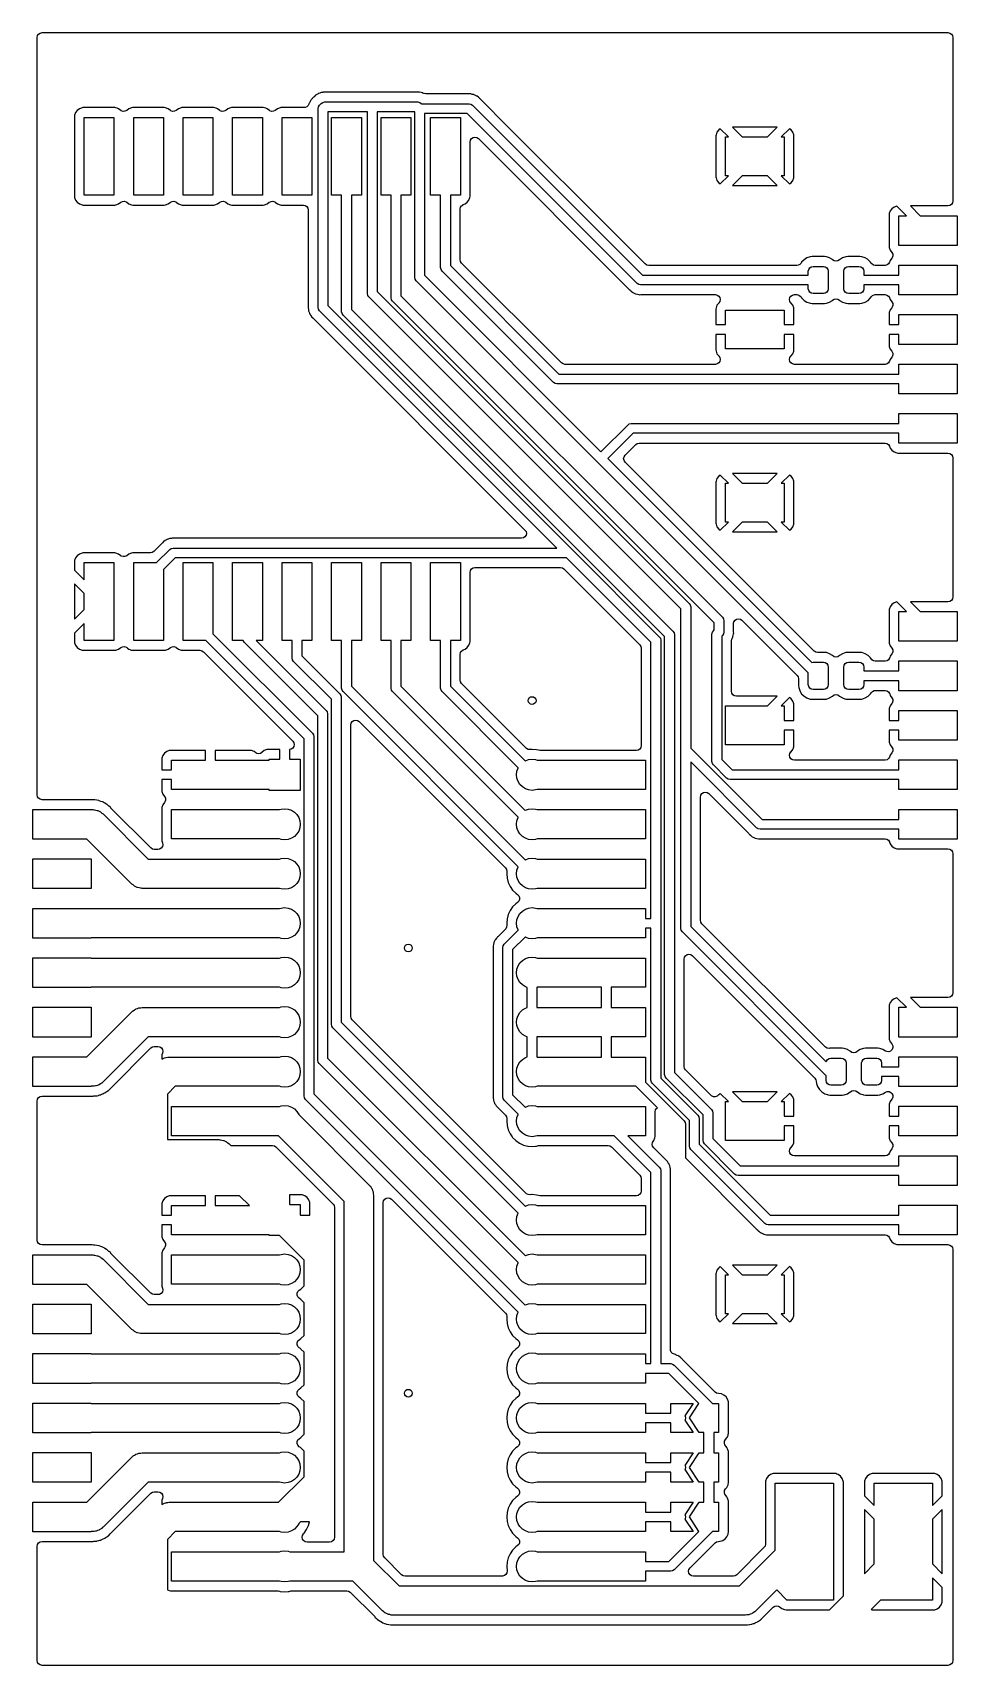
# Model space of a CAD drawing. Extents: x 2.04 to 3.91, y -6.2 to -2.9.
import ezdxf

# ---------------------------------------------------------------- set-up
doc = ezdxf.new("R2010")
doc.units = 0
doc.header["$MEASUREMENT"] = 0
doc.layers.add('BLACK', color=7, linetype='CONTINUOUS')

msp = doc.modelspace()

# ---------------------------------------------------------------- linework, layer by layer
at = {"layer": 'BLACK', "linetype": 'CONTINUOUS'}
for p, q in [((2.05077, -2.90607), (2.05289, -2.90289)), ((2.05289, -2.90289), (2.05607, -2.90077)), ((2.05607, -2.90077), (2.05982, -2.90002)), ((2.05982, -2.90002), (3.89018, -2.90002)), ((3.89018, -2.90002), (3.89393, -2.90077)), ((3.89393, -2.90077), (3.89711, -2.90289)), ((3.89711, -2.90289), (3.89923, -2.90607)), ((2.05002, -2.90982), (2.05077, -2.90607)), ((2.05002, -4.01423), (2.05002, -2.90982)), ((3.89923, -2.90607), (3.89998, -2.90982)), ((3.89998, -2.90982), (3.89998, -3.24051)), ((2.60437, -3.03488), (2.60243, -3.0372)), ((2.60517, -3.03387), (2.60437, -3.03488)), ((2.60533, -3.03371), (2.60517, -3.03387)), ((2.60562, -3.0334), (2.60533, -3.03371)), ((2.60687, -3.03191), (2.60562, -3.0334)), ((2.60734, -3.03155), (2.60687, -3.03191)), ((2.60687, -3.03191), (2.60687, -3.03191)), ((2.60842, -3.03062), (2.60734, -3.03155)), ((2.60963, -3.02941), (2.60842, -3.03062)), ((2.6117, -3.02721), (2.60963, -3.02941)), ((2.61204, -3.02693), (2.6117, -3.02721)), ((2.61238, -3.02666), (2.61204, -3.02693)), ((2.61495, -3.02508), (2.61238, -3.02666)), ((2.61748, -3.02342), (2.61495, -3.02508)), ((2.61786, -3.02322), (2.61748, -3.02342)), ((2.61825, -3.02304), (2.61786, -3.02322)), ((2.62112, -3.02209), (2.61825, -3.02304)), ((2.62397, -3.02105), (2.62112, -3.02209)), ((2.62439, -3.02095), (2.62397, -3.02105)), ((2.62481, -3.02087), (2.62439, -3.02095)), ((2.62707, -3.02067), (2.62481, -3.02087)), ((2.62782, -3.0206), (2.62707, -3.02067)), ((2.62911, -3.02045), (2.62782, -3.0206)), ((2.62932, -3.02045), (2.62911, -3.02045)), ((2.62975, -3.02043), (2.62932, -3.02045)), ((2.63169, -3.02026), (2.62975, -3.02043)), ((2.63227, -3.02035), (2.63169, -3.02026)), ((2.63369, -3.02045), (2.63227, -3.02035)), ((2.72932, -3.02045), (2.63369, -3.02045)), ((2.72975, -3.02043), (2.72932, -3.02045)), ((2.73169, -3.02026), (2.72975, -3.02043)), ((2.73227, -3.02035), (2.73169, -3.02026)), ((2.73369, -3.02045), (2.73227, -3.02035)), ((2.81874, -3.02045), (2.73369, -3.02045)), ((2.82177, -3.02036), (2.81874, -3.02045)), ((2.8222, -3.0204), (2.82177, -3.02036)), ((2.82177, -3.02036), (2.82177, -3.02036)), ((2.82177, -3.02036), (2.82177, -3.02036)), ((2.82263, -3.02045), (2.8222, -3.0204)), ((2.82557, -3.02115), (2.82263, -3.02045)), ((2.82853, -3.02176), (2.82557, -3.02115)), ((2.82894, -3.0219), (2.82853, -3.02176)), ((2.82935, -3.02205), (2.82894, -3.0219)), ((2.82943, -3.02209), (2.82935, -3.02205)), ((2.83116, -3.02295), (2.82943, -3.02209)), ((2.8318, -3.02325), (2.83116, -3.02295)), ((2.83555, -3.024), (2.8318, -3.02325)), ((2.92229, -3.024), (2.83555, -3.024)), ((2.92531, -3.02391), (2.92229, -3.024)), ((2.92574, -3.02395), (2.92531, -3.02391)), ((2.92531, -3.02391), (2.92531, -3.02391)), ((2.92531, -3.02391), (2.92531, -3.02391)), ((2.92617, -3.024), (2.92574, -3.02395)), ((2.92911, -3.02469), (2.92617, -3.024)), ((2.93207, -3.0253), (2.92911, -3.02469)), ((2.93248, -3.02544), (2.93207, -3.0253)), ((2.93289, -3.02559), (2.93248, -3.02544)), ((2.93559, -3.02695), (2.93289, -3.02559)), ((2.93289, -3.02559), (2.93289, -3.02559)), ((2.93289, -3.02559), (2.93289, -3.02559)), ((2.93833, -3.02822), (2.93559, -3.02695)), ((2.9387, -3.02845), (2.93833, -3.02822)), ((2.93833, -3.02822), (2.93833, -3.02822)), ((2.93906, -3.02869), (2.9387, -3.02845)), ((2.94138, -3.03063), (2.93906, -3.02869)), ((2.93906, -3.02869), (2.93906, -3.02869)), ((2.94239, -3.03143), (2.94138, -3.03063)), ((2.94255, -3.03159), (2.94239, -3.03143)), ((2.94239, -3.03143), (2.94239, -3.03143)), ((2.94239, -3.03143), (2.94239, -3.03143)), ((2.94286, -3.03188), (2.94255, -3.03159)), ((2.94435, -3.03313), (2.94286, -3.03188)), ((2.94468, -3.03356), (2.94435, -3.03313)), ((2.94435, -3.03313), (2.94435, -3.03313)), ((2.94435, -3.03313), (2.94435, -3.03313)), ((2.9447, -3.0336), (2.94468, -3.03356)), ((2.94564, -3.03468), (2.9447, -3.0336)), ((3.0019, -3.09094), (2.94564, -3.03468)), ((2.12555, -3.06703), (2.1253, -3.06937)), ((2.12753, -3.06172), (2.12555, -3.06703)), ((2.13092, -3.05718), (2.12753, -3.06172)), ((2.13546, -3.05379), (2.13092, -3.05718)), ((2.13092, -3.05718), (2.13092, -3.05718)), ((2.14077, -3.05181), (2.13546, -3.05379)), ((2.14261, -3.05161), (2.14077, -3.05181)), ((2.14077, -3.05181), (2.14077, -3.05181)), ((2.14312, -3.05156), (2.14261, -3.05161)), ((2.20688, -3.05156), (2.14312, -3.05156)), ((2.14312, -3.05156), (2.14312, -3.05156)), ((2.14312, -3.05156), (2.14312, -3.05156)), ((2.20923, -3.05181), (2.20688, -3.05156)), ((2.21189, -3.0528), (2.20923, -3.05181)), ((2.21454, -3.05379), (2.21189, -3.0528)), ((2.21456, -3.05381), (2.21454, -3.05379)), ((2.21454, -3.05379), (2.21454, -3.05379)), ((2.21908, -3.05718), (2.21456, -3.05381)), ((2.21914, -3.05723), (2.21908, -3.05718)), ((2.22001, -3.05781), (2.21914, -3.05723)), ((2.22362, -3.05909), (2.22001, -3.05781)), ((2.22744, -3.05888), (2.22362, -3.05909)), ((2.23089, -3.05723), (2.22744, -3.05888)), ((2.23547, -3.05381), (2.23089, -3.05723)), ((2.24077, -3.05183), (2.23547, -3.05381)), ((2.24312, -3.05157), (2.24077, -3.05183)), ((2.24077, -3.05183), (2.24077, -3.05183)), ((2.30688, -3.05157), (2.24312, -3.05157)), ((2.30923, -3.05183), (2.30688, -3.05157)), ((2.31453, -3.0538), (2.30923, -3.05183)), ((2.30923, -3.05183), (2.30923, -3.05183)), ((2.31911, -3.05723), (2.31453, -3.0538)), ((2.31998, -3.05781), (2.31911, -3.05723)), ((2.32359, -3.05909), (2.31998, -3.05781)), ((2.32741, -3.05888), (2.32359, -3.05909)), ((2.33086, -3.05723), (2.32741, -3.05888)), ((2.33546, -3.05379), (2.33086, -3.05723)), ((2.34077, -3.05181), (2.33546, -3.05379)), ((2.34261, -3.05161), (2.34077, -3.05181)), ((2.34077, -3.05181), (2.34077, -3.05181)), ((2.34312, -3.05156), (2.34261, -3.05161)), ((2.40688, -3.05156), (2.34312, -3.05156)), ((2.34312, -3.05156), (2.34312, -3.05156)), ((2.34312, -3.05156), (2.34312, -3.05156)), ((2.40923, -3.05181), (2.40688, -3.05156)), ((2.41189, -3.0528), (2.40923, -3.05181)), ((2.41454, -3.05379), (2.41189, -3.0528)), ((2.41913, -3.05722), (2.41454, -3.05379)), ((2.41454, -3.05379), (2.41454, -3.05379)), ((2.42, -3.0578), (2.41913, -3.05722)), ((2.4236, -3.05908), (2.42, -3.0578)), ((2.42742, -3.05887), (2.4236, -3.05908)), ((2.43087, -3.05722), (2.42742, -3.05887)), ((2.43546, -3.05379), (2.43087, -3.05722)), ((2.44077, -3.05181), (2.43546, -3.05379)), ((2.44261, -3.05161), (2.44077, -3.05181)), ((2.44077, -3.05181), (2.44077, -3.05181)), ((2.44312, -3.05156), (2.44261, -3.05161)), ((2.50688, -3.05156), (2.44312, -3.05156)), ((2.44312, -3.05156), (2.44312, -3.05156)), ((2.44312, -3.05156), (2.44312, -3.05156)), ((2.50923, -3.05181), (2.50688, -3.05156)), ((2.51189, -3.0528), (2.50923, -3.05181)), ((2.51454, -3.05379), (2.51189, -3.0528)), ((2.51913, -3.05722), (2.51454, -3.05379)), ((2.51454, -3.05379), (2.51454, -3.05379)), ((2.52, -3.0578), (2.51913, -3.05722)), ((2.5236, -3.05908), (2.52, -3.0578)), ((2.52742, -3.05887), (2.5236, -3.05908)), ((2.53087, -3.05722), (2.52742, -3.05887)), ((2.53546, -3.05379), (2.53087, -3.05722)), ((2.54077, -3.05181), (2.53546, -3.05379)), ((2.54261, -3.05161), (2.54077, -3.05181)), ((2.54077, -3.05181), (2.54077, -3.05181)), ((2.54312, -3.05156), (2.54261, -3.05161)), ((2.58954, -3.05156), (2.54312, -3.05156)), ((2.54312, -3.05156), (2.54312, -3.05156)), ((2.54312, -3.05156), (2.54312, -3.05156)), ((2.59138, -3.05138), (2.58954, -3.05156)), ((2.59492, -3.04994), (2.59138, -3.05138)), ((2.59765, -3.04726), (2.59492, -3.04994)), ((2.59874, -3.04469), (2.59765, -3.04726)), ((2.59887, -3.04473), (2.59874, -3.04469)), ((2.59918, -3.04378), (2.59887, -3.04473)), ((2.59933, -3.04337), (2.59918, -3.04378)), ((2.60069, -3.04067), (2.59933, -3.04337)), ((2.60196, -3.03793), (2.60069, -3.04067)), ((2.60219, -3.03756), (2.60196, -3.03793)), ((2.60243, -3.0372), (2.60219, -3.03756)), ((2.61744, -3.05354), (2.61819, -3.04978)), ((2.61744, -3.45523), (2.61744, -3.05354)), ((2.61819, -3.04978), (2.62032, -3.04658)), ((2.62032, -3.04658), (2.62387, -3.04304)), ((2.62387, -3.04304), (2.62706, -3.04091)), ((2.62706, -3.04091), (2.63083, -3.04016)), ((2.63083, -3.04016), (2.73083, -3.04016)), ((2.71744, -3.05984), (2.63713, -3.05984)), ((2.63713, -3.05984), (2.63713, -3.45116)), ((2.71744, -3.42728), (2.71744, -3.05984)), ((2.73083, -3.04016), (2.81917, -3.04016)), ((2.81287, -3.05984), (2.73713, -3.05984)), ((2.73713, -3.05984), (2.73713, -3.42321)), ((2.81287, -3.39457), (2.81287, -3.05984)), ((2.81917, -3.04016), (2.82294, -3.04091)), ((2.82294, -3.04091), (2.82613, -3.04304)), ((2.82613, -3.04304), (2.82679, -3.0437)), ((2.82679, -3.0437), (2.92272, -3.0437)), ((2.91864, -3.06339), (2.83256, -3.06339)), ((2.83256, -3.06339), (2.83256, -3.39049)), ((3.26221, -3.40696), (2.91864, -3.06339)), ((2.92272, -3.0437), (2.92648, -3.04445)), ((2.92648, -3.04445), (2.92968, -3.04658)), ((2.92968, -3.04658), (3.27325, -3.39016)), ((2.1253, -3.06937), (2.1253, -3.23062)), ((2.145, -3.22874), (2.145, -3.07126)), ((2.145, -3.07126), (2.205, -3.07126)), ((2.205, -3.07126), (2.205, -3.22874)), ((2.245, -3.22874), (2.245, -3.07126)), ((2.245, -3.07126), (2.305, -3.07126)), ((2.305, -3.07126), (2.305, -3.22874)), ((2.345, -3.22874), (2.345, -3.07126)), ((2.345, -3.07126), (2.405, -3.07126)), ((2.405, -3.07126), (2.405, -3.22874)), ((2.445, -3.22874), (2.445, -3.07126)), ((2.445, -3.07126), (2.505, -3.07126)), ((2.505, -3.07126), (2.505, -3.22874)), ((2.545, -3.22874), (2.545, -3.07126)), ((2.545, -3.07126), (2.605, -3.07126)), ((2.605, -3.07126), (2.605, -3.22874)), ((2.645, -3.22874), (2.645, -3.07126)), ((2.645, -3.07126), (2.705, -3.07126)), ((2.705, -3.07126), (2.705, -3.22874)), ((2.745, -3.22874), (2.745, -3.07126)), ((2.745, -3.07126), (2.805, -3.07126)), ((2.805, -3.07126), (2.805, -3.22874)), ((2.845, -3.22874), (2.845, -3.07126)), ((2.845, -3.07126), (2.905, -3.07126)), ((2.905, -3.07126), (2.905, -3.22874)), ((3.10221, -3.19125), (3.0019, -3.09094)), ((3.42349, -3.1011), (3.42151, -3.1064)), ((3.42688, -3.09657), (3.42349, -3.1011)), ((3.43018, -3.0941), (3.42688, -3.09657)), ((3.42688, -3.09657), (3.42688, -3.09657)), ((3.44671, -3.11063), (3.43018, -3.0941)), ((3.54514, -3.09094), (3.45486, -3.09094)), ((3.45486, -3.09094), (3.47455, -3.11063)), ((3.52545, -3.11063), (3.54514, -3.09094)), ((3.56982, -3.0941), (3.55329, -3.11063)), ((3.57312, -3.09657), (3.56982, -3.0941)), ((3.57651, -3.1011), (3.57312, -3.09657)), ((3.57312, -3.09657), (3.57312, -3.09657)), ((3.57849, -3.1064), (3.57651, -3.1011)), ((2.9247, -3.12098), (2.92545, -3.11723)), ((2.9247, -3.23062), (2.9247, -3.12098)), ((2.92545, -3.11723), (2.92758, -3.11405)), ((2.92758, -3.11405), (2.93076, -3.11193)), ((2.93076, -3.11193), (2.93451, -3.11118)), ((2.93451, -3.11118), (2.93826, -3.11193)), ((2.93826, -3.11193), (2.94144, -3.11405)), ((2.94144, -3.11405), (3.24625, -3.41887)), ((3.42151, -3.1064), (3.42126, -3.10875)), ((3.42126, -3.10875), (3.42126, -3.19125)), ((3.42151, -3.1064), (3.42151, -3.1064)), ((3.44094, -3.18937), (3.44094, -3.11063)), ((3.44094, -3.11063), (3.44671, -3.11063)), ((3.47455, -3.11063), (3.52545, -3.11063)), ((3.55329, -3.11063), (3.55906, -3.11063)), ((3.55906, -3.11063), (3.55906, -3.18937)), ((3.57874, -3.10875), (3.57849, -3.1064)), ((3.57849, -3.1064), (3.57849, -3.1064)), ((3.57874, -3.19125), (3.57874, -3.10875)), ((3.57874, -3.10875), (3.57874, -3.10875)), ((3.12001, -3.20906), (3.10221, -3.19125)), ((3.42126, -3.19125), (3.42151, -3.1936)), ((3.42151, -3.1936), (3.42151, -3.1936)), ((3.42151, -3.1936), (3.42349, -3.1989)), ((3.42349, -3.1989), (3.42688, -3.20343)), ((3.43018, -3.2059), (3.44671, -3.18937)), ((3.44671, -3.18937), (3.44094, -3.18937)), ((3.47455, -3.18937), (3.45486, -3.20906)), ((3.52545, -3.18937), (3.47455, -3.18937)), ((3.54514, -3.20906), (3.52545, -3.18937)), ((3.55906, -3.18937), (3.55329, -3.18937)), ((3.55329, -3.18937), (3.56982, -3.2059)), ((3.57312, -3.20343), (3.57651, -3.1989)), ((3.57651, -3.1989), (3.57849, -3.1936)), ((3.57849, -3.1936), (3.57874, -3.19125)), ((3.57849, -3.1936), (3.57849, -3.1936)), ((3.57874, -3.19125), (3.57874, -3.19125)), ((2.1253, -3.23062), (2.1253, -3.23062)), ((2.1253, -3.23062), (2.1253, -3.23062)), ((2.1253, -3.23062), (2.12538, -3.23138)), ((2.12538, -3.23138), (2.12555, -3.23297)), ((2.12555, -3.23297), (2.12555, -3.23297)), ((2.12555, -3.23297), (2.12753, -3.23828)), ((2.205, -3.22874), (2.145, -3.22874)), ((2.305, -3.22874), (2.245, -3.22874)), ((2.405, -3.22874), (2.345, -3.22874)), ((2.505, -3.22874), (2.445, -3.22874)), ((2.605, -3.22874), (2.545, -3.22874)), ((2.66516, -3.22874), (2.645, -3.22874)), ((2.66516, -3.46397), (2.66516, -3.22874)), ((2.705, -3.22874), (2.68484, -3.22874)), ((2.68484, -3.22874), (2.68484, -3.4599)), ((2.76516, -3.22874), (2.745, -3.22874)), ((2.76516, -3.43603), (2.76516, -3.22874)), ((2.805, -3.22874), (2.78484, -3.22874)), ((2.78484, -3.22874), (2.78484, -3.43195)), ((2.86516, -3.22874), (2.845, -3.22874)), ((2.86516, -3.375), (2.86516, -3.22874)), ((2.905, -3.22874), (2.88484, -3.22874)), ((2.88484, -3.22874), (2.88484, -3.37092)), ((2.92247, -3.23828), (2.92445, -3.23297)), ((2.92445, -3.23297), (2.9247, -3.23062)), ((3.27854, -3.36758), (3.12001, -3.20906)), ((3.42688, -3.20343), (3.42688, -3.20343)), ((3.42688, -3.20343), (3.43018, -3.2059)), ((3.45486, -3.20906), (3.45486, -3.20906)), ((3.45486, -3.20906), (3.54514, -3.20906)), ((3.56982, -3.2059), (3.57312, -3.20343)), ((3.57312, -3.20343), (3.57312, -3.20343)), ((2.12753, -3.23828), (2.13092, -3.24282)), ((2.13092, -3.24282), (2.13546, -3.24621)), ((2.13546, -3.24621), (2.14077, -3.24819)), ((2.14077, -3.24819), (2.14312, -3.24844)), ((2.14312, -3.24844), (2.20688, -3.24844)), ((2.20688, -3.24844), (2.20923, -3.24819)), ((2.20923, -3.24819), (2.21454, -3.24621)), ((2.21454, -3.24621), (2.21908, -3.24282)), ((2.21908, -3.24282), (2.21914, -3.24277)), ((2.21908, -3.24282), (2.21908, -3.24282)), ((2.21914, -3.24277), (2.22259, -3.24112)), ((2.22259, -3.24112), (2.22641, -3.24091)), ((2.22641, -3.24091), (2.23002, -3.24219)), ((2.23002, -3.24219), (2.23089, -3.24277)), ((2.23089, -3.24277), (2.23547, -3.24619)), ((2.23547, -3.24619), (2.24077, -3.24817)), ((2.24077, -3.24817), (2.24077, -3.24817)), ((2.24077, -3.24817), (2.24312, -3.24843)), ((2.24312, -3.24843), (2.24312, -3.24843)), ((2.24312, -3.24843), (2.30688, -3.24843)), ((2.30688, -3.24843), (2.30923, -3.24817)), ((2.30688, -3.24843), (2.30688, -3.24843)), ((2.30923, -3.24817), (2.31453, -3.24619)), ((2.30923, -3.24817), (2.30923, -3.24817)), ((2.31453, -3.24619), (2.31911, -3.24277)), ((2.31911, -3.24277), (2.32256, -3.24112)), ((2.32256, -3.24112), (2.32638, -3.24091)), ((2.32638, -3.24091), (2.32999, -3.24219)), ((2.32999, -3.24219), (2.33086, -3.24277)), ((2.33086, -3.24277), (2.33092, -3.24282)), ((2.33092, -3.24282), (2.33092, -3.24282)), ((2.33092, -3.24282), (2.33546, -3.24621)), ((2.33546, -3.24621), (2.34077, -3.24819)), ((2.34077, -3.24819), (2.34312, -3.24844)), ((2.34312, -3.24844), (2.40688, -3.24844)), ((2.40688, -3.24844), (2.40923, -3.24819)), ((2.40923, -3.24819), (2.41454, -3.24621)), ((2.41454, -3.24621), (2.41908, -3.24282)), ((2.41908, -3.24282), (2.41913, -3.24278)), ((2.41908, -3.24282), (2.41908, -3.24282)), ((2.41913, -3.24278), (2.42258, -3.24113)), ((2.42258, -3.24113), (2.4264, -3.24092)), ((2.4264, -3.24092), (2.43, -3.2422)), ((2.43, -3.2422), (2.43087, -3.24278)), ((2.43087, -3.24278), (2.43092, -3.24282)), ((2.43092, -3.24282), (2.43092, -3.24282)), ((2.43092, -3.24282), (2.43546, -3.24621)), ((2.43546, -3.24621), (2.44077, -3.24819)), ((2.44077, -3.24819), (2.44312, -3.24844)), ((2.44312, -3.24844), (2.50688, -3.24844)), ((2.50688, -3.24844), (2.50923, -3.24819)), ((2.50923, -3.24819), (2.51454, -3.24621)), ((2.51454, -3.24621), (2.51908, -3.24282)), ((2.51908, -3.24282), (2.51913, -3.24278)), ((2.51908, -3.24282), (2.51908, -3.24282)), ((2.51913, -3.24278), (2.52258, -3.24113)), ((2.52258, -3.24113), (2.5264, -3.24092)), ((2.5264, -3.24092), (2.53, -3.2422)), ((2.53, -3.2422), (2.53087, -3.24278)), ((2.53087, -3.24278), (2.53092, -3.24282)), ((2.53092, -3.24282), (2.53092, -3.24282)), ((2.53092, -3.24282), (2.53546, -3.24621)), ((2.53546, -3.24621), (2.54077, -3.24819)), ((2.54077, -3.24819), (2.54312, -3.24844)), ((2.54312, -3.24844), (2.58793, -3.24844)), ((2.58793, -3.24844), (2.59168, -3.24919)), ((2.59168, -3.24919), (2.59486, -3.25132)), ((2.59486, -3.25132), (2.59699, -3.2545)), ((2.59699, -3.2545), (2.59774, -3.25825)), ((2.59774, -3.25825), (2.59774, -3.45237)), ((2.90455, -3.25675), (2.90529, -3.25299)), ((2.90455, -3.3587), (2.90455, -3.25675)), ((2.90529, -3.25299), (2.90742, -3.24981)), ((2.90742, -3.24981), (2.9106, -3.24769)), ((2.9106, -3.24769), (2.91092, -3.24756)), ((2.91092, -3.24756), (2.91454, -3.24621)), ((2.91454, -3.24621), (2.91908, -3.24282)), ((2.91908, -3.24282), (2.92247, -3.23828)), ((3.77151, -3.26577), (3.77126, -3.26812)), ((3.77349, -3.26047), (3.77151, -3.26577)), ((3.77151, -3.26577), (3.77151, -3.26577)), ((3.77688, -3.25594), (3.77349, -3.26047)), ((3.78141, -3.25255), (3.77688, -3.25594)), ((3.77688, -3.25594), (3.77688, -3.25594)), ((3.78667, -3.25059), (3.78141, -3.25255)), ((3.80608, -3.27), (3.78667, -3.25059)), ((3.89018, -3.25031), (3.81423, -3.25031)), ((3.81423, -3.25031), (3.83392, -3.27)), ((3.89393, -3.24957), (3.89018, -3.25031)), ((3.89711, -3.24744), (3.89393, -3.24957)), ((3.89923, -3.24426), (3.89711, -3.24744)), ((3.89998, -3.24051), (3.89923, -3.24426)), ((3.77126, -3.26812), (3.77126, -3.33188)), ((3.79094, -3.33), (3.79094, -3.27)), ((3.79094, -3.27), (3.80608, -3.27)), ((3.83392, -3.27), (3.90906, -3.27)), ((3.90906, -3.27), (3.90906, -3.33)), ((3.77126, -3.33188), (3.77151, -3.33423)), ((3.90906, -3.33), (3.79094, -3.33)), ((2.90529, -3.36245), (2.90455, -3.3587)), ((2.90742, -3.36563), (2.90529, -3.36245)), ((3.10937, -3.56758), (2.90742, -3.36563)), ((3.59327, -3.3658), (3.59066, -3.3686)), ((3.59448, -3.36383), (3.59327, -3.3658)), ((3.59936, -3.35895), (3.59448, -3.36383)), ((3.60524, -3.35532), (3.59936, -3.35895)), ((3.6118, -3.35315), (3.60524, -3.35532)), ((3.61585, -3.35274), (3.6118, -3.35315)), ((3.64045, -3.35274), (3.61585, -3.35274)), ((3.6445, -3.35315), (3.64045, -3.35274)), ((3.64045, -3.35274), (3.64045, -3.35274)), ((3.65106, -3.35532), (3.6445, -3.35315)), ((3.6445, -3.35315), (3.6445, -3.35315)), ((3.6445, -3.35315), (3.6445, -3.35315)), ((3.65551, -3.35807), (3.65106, -3.35532)), ((3.65106, -3.35532), (3.65106, -3.35532)), ((3.65106, -3.35532), (3.65106, -3.35532)), ((3.65106, -3.35532), (3.65106, -3.35532)), ((3.65653, -3.3587), (3.65551, -3.35807)), ((3.65694, -3.35895), (3.65653, -3.3587)), ((3.65714, -3.35916), (3.65694, -3.35895)), ((3.66032, -3.36128), (3.65714, -3.35916)), ((3.66407, -3.36203), (3.66032, -3.36128)), ((3.66783, -3.36128), (3.66407, -3.36203)), ((3.67101, -3.35916), (3.66783, -3.36128)), ((3.67121, -3.35895), (3.67101, -3.35916)), ((3.67709, -3.35532), (3.67121, -3.35895)), ((3.67121, -3.35895), (3.67121, -3.35895)), ((3.67121, -3.35895), (3.67121, -3.35895)), ((3.68365, -3.35315), (3.67709, -3.35532)), ((3.6877, -3.35274), (3.68365, -3.35315)), ((3.7123, -3.35274), (3.6877, -3.35274)), ((3.71635, -3.35315), (3.7123, -3.35274)), ((3.7123, -3.35274), (3.7123, -3.35274)), ((3.72291, -3.35532), (3.71635, -3.35315)), ((3.71635, -3.35315), (3.71635, -3.35315)), ((3.71635, -3.35315), (3.71635, -3.35315)), ((3.72736, -3.35807), (3.72291, -3.35532)), ((3.72291, -3.35532), (3.72291, -3.35532)), ((3.72291, -3.35532), (3.72291, -3.35532)), ((3.72291, -3.35532), (3.72291, -3.35532)), ((3.72838, -3.3587), (3.72736, -3.35807)), ((3.72879, -3.35895), (3.72838, -3.3587)), ((3.73367, -3.36383), (3.72879, -3.35895)), ((3.73488, -3.3658), (3.73367, -3.36383)), ((3.73367, -3.36383), (3.73367, -3.36383)), ((3.73629, -3.36758), (3.73488, -3.3658)), ((3.77212, -3.36408), (3.77011, -3.36733)), ((3.77151, -3.33423), (3.77151, -3.33423)), ((3.77151, -3.33423), (3.77349, -3.33953)), ((3.77221, -3.36383), (3.77212, -3.36408)), ((3.77273, -3.36245), (3.77221, -3.36383)), ((3.77347, -3.36046), (3.77273, -3.36245)), ((3.77692, -3.35586), (3.77347, -3.36046)), ((3.77349, -3.33953), (3.77692, -3.34411)), ((3.77692, -3.34411), (3.77857, -3.34756)), ((3.7775, -3.35499), (3.77692, -3.35586)), ((3.77877, -3.35138), (3.7775, -3.35499)), ((3.77857, -3.34756), (3.77877, -3.35138)), ((2.81362, -3.39833), (2.81287, -3.39457)), ((2.81576, -3.40153), (2.81362, -3.39833)), ((2.83256, -3.39049), (3.18907, -3.74701)), ((2.86591, -3.37877), (2.86516, -3.375)), ((2.86804, -3.38196), (2.86591, -3.37877)), ((3.09304, -3.60696), (2.86804, -3.38196)), ((2.88484, -3.37092), (3.10408, -3.59016)), ((3.27325, -3.39016), (3.60797, -3.39016)), ((3.28172, -3.36971), (3.27854, -3.36758)), ((3.28547, -3.37045), (3.28172, -3.36971)), ((3.58493, -3.37045), (3.28547, -3.37045)), ((3.58719, -3.37019), (3.58493, -3.37045)), ((3.59066, -3.3686), (3.58719, -3.37019)), ((3.60797, -3.38228), (3.60872, -3.37852)), ((3.60797, -3.39016), (3.60797, -3.38228)), ((3.60872, -3.37852), (3.61086, -3.37532)), ((3.61086, -3.37532), (3.61405, -3.37319)), ((3.61405, -3.37319), (3.61781, -3.37244)), ((3.61781, -3.37244), (3.63848, -3.37244)), ((3.63848, -3.37244), (3.64225, -3.37319)), ((3.64225, -3.37319), (3.64544, -3.37532)), ((3.64544, -3.37532), (3.64758, -3.37852)), ((3.64758, -3.37852), (3.64833, -3.38228)), ((3.64833, -3.38228), (3.64833, -3.41772)), ((3.67982, -3.38228), (3.68057, -3.37852)), ((3.67982, -3.41772), (3.67982, -3.38228)), ((3.68057, -3.37852), (3.68271, -3.37532)), ((3.68271, -3.37532), (3.6859, -3.37319)), ((3.6859, -3.37319), (3.68967, -3.37244)), ((3.68967, -3.37244), (3.71033, -3.37244)), ((3.71033, -3.37244), (3.7141, -3.37319)), ((3.7141, -3.37319), (3.71729, -3.37532)), ((3.71729, -3.37532), (3.71943, -3.37852)), ((3.71943, -3.37852), (3.72018, -3.38228)), ((3.72018, -3.38228), (3.72018, -3.39016)), ((3.72018, -3.39016), (3.79094, -3.39016)), ((3.73947, -3.36971), (3.73629, -3.36758)), ((3.74322, -3.37045), (3.73947, -3.36971)), ((3.76294, -3.37045), (3.74322, -3.37045)), ((3.76329, -3.37045), (3.76294, -3.37045)), ((3.76701, -3.36957), (3.76329, -3.37045)), ((3.77011, -3.36733), (3.76701, -3.36957)), ((3.79094, -3.39016), (3.79094, -3.37)), ((3.79094, -3.37), (3.90906, -3.37)), ((3.90906, -3.37), (3.90906, -3.43)), ((2.71819, -3.43105), (2.71744, -3.42728)), ((2.71744, -3.42728), (2.71744, -3.42728)), ((2.72032, -3.43424), (2.71819, -3.43105)), ((2.73713, -3.42321), (3.36743, -4.05351)), ((2.78484, -3.43195), (3.43452, -4.08162)), ((3.18211, -3.76788), (2.81576, -3.40153)), ((3.24625, -3.41887), (3.24718, -3.41994)), ((3.24718, -3.41994), (3.24754, -3.42041)), ((3.24754, -3.42041), (3.24903, -3.42167)), ((3.24903, -3.42167), (3.24934, -3.42196)), ((3.24934, -3.42196), (3.2495, -3.42211)), ((3.2495, -3.42211), (3.2495, -3.42211)), ((3.2495, -3.42211), (3.2503, -3.42274)), ((3.2503, -3.42274), (3.25051, -3.42291)), ((3.25051, -3.42291), (3.25283, -3.42485)), ((3.25283, -3.42485), (3.25319, -3.42509)), ((3.25319, -3.42509), (3.25356, -3.42532)), ((3.25356, -3.42532), (3.2563, -3.4266)), ((3.2563, -3.4266), (3.259, -3.42795)), ((3.259, -3.42795), (3.25941, -3.4281)), ((3.25941, -3.4281), (3.25982, -3.42824)), ((3.25982, -3.42824), (3.25982, -3.42824)), ((3.25982, -3.42824), (3.26278, -3.42885)), ((3.26541, -3.40909), (3.26221, -3.40696)), ((3.26221, -3.40696), (3.26221, -3.40696)), ((3.26278, -3.42885), (3.26572, -3.42955)), ((3.26917, -3.40984), (3.26541, -3.40909)), ((3.26572, -3.42955), (3.26572, -3.42955)), ((3.26572, -3.42955), (3.26615, -3.4296)), ((3.26615, -3.4296), (3.26658, -3.42964)), ((3.26658, -3.42964), (3.2696, -3.42955)), ((3.26658, -3.42964), (3.26658, -3.42964)), ((3.26658, -3.42964), (3.26658, -3.42964)), ((3.60797, -3.40984), (3.26917, -3.40984)), ((3.2696, -3.42955), (3.42024, -3.42955)), ((3.42024, -3.42955), (3.42399, -3.43029)), ((3.42399, -3.43029), (3.42717, -3.43242)), ((3.57283, -3.43242), (3.57601, -3.43029)), ((3.57601, -3.43029), (3.57976, -3.42955)), ((3.57976, -3.42955), (3.58493, -3.42955)), ((3.58493, -3.42955), (3.58868, -3.43029)), ((3.58868, -3.43029), (3.59186, -3.43242)), ((3.60797, -3.41772), (3.60797, -3.40984)), ((3.60872, -3.42148), (3.60797, -3.41772)), ((3.61086, -3.42468), (3.60872, -3.42148)), ((3.61405, -3.42681), (3.61086, -3.42468)), ((3.61781, -3.42756), (3.61405, -3.42681)), ((3.63848, -3.42756), (3.61781, -3.42756)), ((3.64225, -3.42681), (3.63848, -3.42756)), ((3.64544, -3.42468), (3.64225, -3.42681)), ((3.64758, -3.42148), (3.64544, -3.42468)), ((3.64833, -3.41772), (3.64758, -3.42148)), ((3.68057, -3.42148), (3.67982, -3.41772)), ((3.68271, -3.42468), (3.68057, -3.42148)), ((3.6859, -3.42681), (3.68271, -3.42468)), ((3.68967, -3.42756), (3.6859, -3.42681)), ((3.71033, -3.42756), (3.68967, -3.42756)), ((3.7141, -3.42681), (3.71033, -3.42756)), ((3.71729, -3.42468), (3.7141, -3.42681)), ((3.71943, -3.42148), (3.71729, -3.42468)), ((3.72018, -3.41772), (3.71943, -3.42148)), ((3.79094, -3.40984), (3.72018, -3.40984)), ((3.72018, -3.40984), (3.72018, -3.41772)), ((3.73488, -3.4342), (3.73749, -3.4314)), ((3.73749, -3.4314), (3.74096, -3.42981)), ((3.74096, -3.42981), (3.74322, -3.42955)), ((3.74322, -3.42955), (3.76294, -3.42955)), ((3.76294, -3.42955), (3.76669, -3.43029)), ((3.76669, -3.43029), (3.76987, -3.43242)), ((3.79094, -3.43), (3.79094, -3.40984)), ((3.90906, -3.43), (3.79094, -3.43)), ((2.59763, -3.45379), (2.59755, -3.45437)), ((2.59755, -3.45437), (2.59755, -3.45437)), ((2.59755, -3.45437), (2.59772, -3.45631)), ((2.59774, -3.45237), (2.59763, -3.45379)), ((2.59772, -3.45631), (2.59774, -3.45674)), ((2.59774, -3.45674), (2.59774, -3.45695)), ((2.59774, -3.45695), (2.59789, -3.45824)), ((2.59789, -3.45824), (2.59815, -3.46125)), ((2.59815, -3.46125), (2.59824, -3.46167)), ((2.59824, -3.46167), (2.59834, -3.46209)), ((2.59834, -3.46209), (2.59937, -3.46493)), ((2.59937, -3.46493), (2.60032, -3.4678)), ((2.61819, -3.459), (2.61744, -3.45523)), ((2.61744, -3.45523), (2.61744, -3.45523)), ((2.62032, -3.46219), (2.61819, -3.459)), ((3.09986, -3.94173), (2.62032, -3.46219)), ((2.63713, -3.45116), (3.13059, -3.94462)), ((2.66591, -3.46774), (2.66516, -3.46397)), ((2.68484, -3.4599), (3.33452, -4.10957)), ((3.35063, -4.06455), (2.72032, -3.43424)), ((2.76591, -3.43979), (2.76516, -3.43603)), ((2.76804, -3.44299), (2.76591, -3.43979)), ((3.41772, -4.09266), (2.76804, -3.44299)), ((3.42151, -3.4564), (3.42126, -3.45875)), ((3.42126, -3.45875), (3.42126, -3.49016)), ((3.42349, -3.4511), (3.42151, -3.4564)), ((3.42151, -3.4564), (3.42151, -3.4564)), ((3.42688, -3.44657), (3.42349, -3.4511)), ((3.42717, -3.44628), (3.42688, -3.44657)), ((3.42717, -3.43242), (3.42929, -3.4356)), ((3.42929, -3.4431), (3.42717, -3.44628)), ((3.42929, -3.4356), (3.43004, -3.43935)), ((3.43004, -3.43935), (3.42929, -3.4431)), ((3.44094, -3.49016), (3.44094, -3.46063)), ((3.44094, -3.46063), (3.55906, -3.46063)), ((3.55906, -3.46063), (3.55906, -3.49016)), ((3.56996, -3.43935), (3.57071, -3.4356)), ((3.57071, -3.4431), (3.56996, -3.43935)), ((3.57071, -3.4356), (3.57283, -3.43242)), ((3.57283, -3.44628), (3.57071, -3.4431)), ((3.57312, -3.44657), (3.57283, -3.44628)), ((3.57651, -3.4511), (3.57312, -3.44657)), ((3.57849, -3.4564), (3.57651, -3.4511)), ((3.57874, -3.45875), (3.57849, -3.4564)), ((3.57849, -3.4564), (3.57849, -3.4564)), ((3.57874, -3.49016), (3.57874, -3.45875)), ((3.57874, -3.45875), (3.57874, -3.45875)), ((3.59186, -3.43242), (3.59327, -3.4342)), ((3.59327, -3.4342), (3.59448, -3.43617)), ((3.59448, -3.43617), (3.59936, -3.44105)), ((3.59936, -3.44105), (3.60524, -3.44468)), ((3.60524, -3.44468), (3.60524, -3.44468)), ((3.60524, -3.44468), (3.60524, -3.44468)), ((3.60524, -3.44468), (3.61008, -3.44628)), ((3.61008, -3.44628), (3.6118, -3.44685)), ((3.6118, -3.44685), (3.61585, -3.44726)), ((3.61585, -3.44726), (3.64045, -3.44726)), ((3.64045, -3.44726), (3.6445, -3.44685)), ((3.6445, -3.44685), (3.65106, -3.44468)), ((3.65106, -3.44468), (3.65694, -3.44105)), ((3.65694, -3.44105), (3.65714, -3.44084)), ((3.65714, -3.44084), (3.66032, -3.43872)), ((3.66032, -3.43872), (3.66407, -3.43797)), ((3.66407, -3.43797), (3.66783, -3.43872)), ((3.66783, -3.43872), (3.67101, -3.44084)), ((3.67101, -3.44084), (3.67121, -3.44105)), ((3.67121, -3.44105), (3.67709, -3.44468)), ((3.67709, -3.44468), (3.67709, -3.44468)), ((3.67709, -3.44468), (3.67709, -3.44468)), ((3.67709, -3.44468), (3.68194, -3.44628)), ((3.68194, -3.44628), (3.68365, -3.44685)), ((3.68365, -3.44685), (3.6877, -3.44726)), ((3.6877, -3.44726), (3.7123, -3.44726)), ((3.7123, -3.44726), (3.71635, -3.44685)), ((3.71635, -3.44685), (3.72291, -3.44468)), ((3.72291, -3.44468), (3.72879, -3.44105)), ((3.72879, -3.44105), (3.73367, -3.43617)), ((3.73367, -3.43617), (3.73488, -3.4342)), ((3.76987, -3.43242), (3.772, -3.4356)), ((3.77349, -3.46047), (3.77151, -3.46577)), ((3.772, -3.4356), (3.77212, -3.43592)), ((3.77212, -3.43592), (3.77273, -3.43756)), ((3.77273, -3.43756), (3.77347, -3.43954)), ((3.77347, -3.43954), (3.77692, -3.44414)), ((3.77692, -3.45589), (3.77349, -3.46047)), ((3.77692, -3.44414), (3.77857, -3.44759)), ((3.7775, -3.45502), (3.77692, -3.45589)), ((3.77877, -3.45141), (3.7775, -3.45502)), ((3.77857, -3.44759), (3.77877, -3.45141)), ((2.60032, -3.4678), (2.60051, -3.4682)), ((2.60051, -3.4682), (2.6007, -3.46858)), ((2.6007, -3.46858), (2.6007, -3.46858)), ((2.6007, -3.46858), (2.60236, -3.47111)), ((2.60236, -3.47111), (2.60395, -3.47368)), ((2.60395, -3.47368), (2.60395, -3.47368)), ((2.60395, -3.47368), (2.60422, -3.47402)), ((2.60422, -3.47402), (2.60449, -3.47435)), ((2.60449, -3.47435), (2.60669, -3.47643)), ((2.60669, -3.47643), (3.03556, -3.90529)), ((2.66804, -3.47093), (2.66591, -3.46774)), ((3.31772, -4.12061), (2.66804, -3.47093)), ((3.42126, -3.49016), (3.44094, -3.49016)), ((3.55906, -3.49016), (3.57874, -3.49016)), ((3.77151, -3.46577), (3.77126, -3.46812)), ((3.77126, -3.46812), (3.77126, -3.49016)), ((3.77126, -3.49016), (3.79094, -3.49016)), ((3.77151, -3.46577), (3.77151, -3.46577)), ((3.79094, -3.49016), (3.79094, -3.47)), ((3.79094, -3.47), (3.90906, -3.47)), ((3.90906, -3.47), (3.90906, -3.53)), ((3.44094, -3.50984), (3.42126, -3.50984)), ((3.42126, -3.50984), (3.42126, -3.54125)), ((3.44094, -3.53937), (3.44094, -3.50984)), ((3.57874, -3.50984), (3.55906, -3.50984)), ((3.55906, -3.50984), (3.55906, -3.53937)), ((3.57874, -3.54125), (3.57874, -3.50984)), ((3.79094, -3.50984), (3.77126, -3.50984)), ((3.77126, -3.50984), (3.77126, -3.53188)), ((3.79094, -3.53), (3.79094, -3.50984)), ((3.90906, -3.53), (3.79094, -3.53)), ((3.42126, -3.54125), (3.42151, -3.5436)), ((3.42151, -3.5436), (3.42151, -3.5436)), ((3.42151, -3.5436), (3.42349, -3.5489)), ((3.42349, -3.5489), (3.42688, -3.55343)), ((3.42688, -3.55343), (3.42717, -3.55372)), ((3.42717, -3.55372), (3.42929, -3.5569)), ((3.42929, -3.5569), (3.43004, -3.56065)), ((3.43004, -3.56065), (3.42929, -3.5644)), ((3.55906, -3.53937), (3.44094, -3.53937)), ((3.56996, -3.56065), (3.57071, -3.5569)), ((3.57071, -3.5644), (3.56996, -3.56065)), ((3.57071, -3.5569), (3.57283, -3.55372)), ((3.57283, -3.55372), (3.57312, -3.55343)), ((3.57312, -3.55343), (3.57651, -3.5489)), ((3.57651, -3.5489), (3.57849, -3.5436)), ((3.57849, -3.5436), (3.57874, -3.54125)), ((3.57849, -3.5436), (3.57849, -3.5436)), ((3.57874, -3.54125), (3.57874, -3.54125)), ((3.77126, -3.53188), (3.77151, -3.53423)), ((3.77151, -3.53423), (3.77151, -3.53423)), ((3.77151, -3.53423), (3.77349, -3.53953)), ((3.77347, -3.56046), (3.77212, -3.56408)), ((3.77692, -3.55586), (3.77347, -3.56046)), ((3.77349, -3.53953), (3.77692, -3.54411)), ((3.77692, -3.54411), (3.77857, -3.54756)), ((3.7775, -3.55499), (3.77692, -3.55586)), ((3.77877, -3.55138), (3.7775, -3.55499)), ((3.77857, -3.54756), (3.77877, -3.55138)), ((3.10408, -3.59016), (3.79094, -3.59016)), ((3.11255, -3.56971), (3.10937, -3.56758)), ((3.1163, -3.57045), (3.11255, -3.56971)), ((3.42024, -3.57045), (3.1163, -3.57045)), ((3.42399, -3.56971), (3.42024, -3.57045)), ((3.42717, -3.56758), (3.42399, -3.56971)), ((3.42929, -3.5644), (3.42717, -3.56758)), ((3.57283, -3.56758), (3.57071, -3.5644)), ((3.57601, -3.56971), (3.57283, -3.56758)), ((3.57976, -3.57045), (3.57601, -3.56971)), ((3.76294, -3.57045), (3.57976, -3.57045)), ((3.76329, -3.57045), (3.76294, -3.57045)), ((3.76701, -3.56957), (3.76329, -3.57045)), ((3.77011, -3.56733), (3.76701, -3.56957)), ((3.77212, -3.56408), (3.77011, -3.56733)), ((3.79094, -3.59016), (3.79094, -3.57)), ((3.79094, -3.57), (3.90906, -3.57)), ((3.90906, -3.57), (3.90906, -3.63)), ((3.09623, -3.60909), (3.09304, -3.60696)), ((3.09304, -3.60696), (3.09304, -3.60696)), ((3.09686, -3.60922), (3.09623, -3.60909)), ((3.1, -3.60984), (3.09686, -3.60922)), ((3.79094, -3.60984), (3.1, -3.60984)), ((3.1, -3.60984), (3.1, -3.60984)), ((3.79094, -3.63), (3.79094, -3.60984)), ((3.90906, -3.63), (3.79094, -3.63)), ((3.18907, -3.74701), (3.24304, -3.69304)), ((3.24304, -3.69304), (3.24623, -3.69091)), ((3.24304, -3.69304), (3.24304, -3.69304)), ((3.24623, -3.69091), (3.25, -3.69016)), ((3.25, -3.69016), (3.79094, -3.69016)), ((3.79094, -3.69016), (3.79094, -3.67)), ((3.79094, -3.67), (3.90906, -3.67)), ((3.90906, -3.67), (3.90906, -3.73)), ((3.25408, -3.70984), (3.20299, -3.76093)), ((3.79094, -3.70984), (3.25408, -3.70984)), ((3.79094, -3.73), (3.79094, -3.70984)), ((3.20299, -3.76093), (3.61506, -4.17299)), ((3.23492, -3.76093), (3.23567, -3.75717)), ((3.23567, -3.76468), (3.23492, -3.76093)), ((3.23567, -3.75717), (3.23779, -3.75399)), ((3.23779, -3.75399), (3.25937, -3.73242)), ((3.25937, -3.73242), (3.26255, -3.73029)), ((3.26255, -3.73029), (3.2663, -3.72955)), ((3.2663, -3.72955), (3.76294, -3.72955)), ((3.76294, -3.72955), (3.76669, -3.73029)), ((3.76669, -3.73029), (3.76987, -3.73242)), ((3.76987, -3.73242), (3.772, -3.7356)), ((3.772, -3.7356), (3.77212, -3.73592)), ((3.77212, -3.73592), (3.77347, -3.73954)), ((3.77347, -3.73954), (3.77687, -3.74408)), ((3.77687, -3.74408), (3.7814, -3.74747)), ((3.7814, -3.74747), (3.78671, -3.74945)), ((3.78671, -3.74945), (3.78906, -3.7497)), ((3.78906, -3.7497), (3.89018, -3.7497)), ((3.90906, -3.73), (3.79094, -3.73)), ((3.89018, -3.7497), (3.89393, -3.75045)), ((3.89393, -3.75045), (3.89711, -3.75258)), ((3.89711, -3.75258), (3.89923, -3.75576)), ((3.89923, -3.75576), (3.89998, -3.75951)), ((3.89998, -3.75951), (3.89998, -4.04051)), ((3.18212, -3.76788), (3.18211, -3.76788)), ((3.60797, -4.19374), (3.18212, -3.76788)), ((3.23779, -3.76786), (3.23567, -3.76468)), ((3.26088, -3.79094), (3.23779, -3.76786)), ((3.36119, -3.89125), (3.26088, -3.79094)), ((3.43018, -3.7941), (3.42688, -3.79657)), ((3.44671, -3.81063), (3.43018, -3.7941)), ((3.54514, -3.79094), (3.45486, -3.79094)), ((3.45486, -3.79094), (3.47455, -3.81063)), ((3.52545, -3.81063), (3.54514, -3.79094)), ((3.56982, -3.7941), (3.55329, -3.81063)), ((3.57312, -3.79657), (3.56982, -3.7941)), ((3.42151, -3.8064), (3.42126, -3.80875)), ((3.42126, -3.80875), (3.42126, -3.89125)), ((3.42349, -3.8011), (3.42151, -3.8064)), ((3.42151, -3.8064), (3.42151, -3.8064)), ((3.42688, -3.79657), (3.42349, -3.8011)), ((3.42688, -3.79657), (3.42688, -3.79657)), ((3.44094, -3.88937), (3.44094, -3.81063)), ((3.44094, -3.81063), (3.44671, -3.81063)), ((3.47455, -3.81063), (3.52545, -3.81063)), ((3.55329, -3.81063), (3.55906, -3.81063)), ((3.55906, -3.81063), (3.55906, -3.88937)), ((3.57651, -3.8011), (3.57312, -3.79657)), ((3.57312, -3.79657), (3.57312, -3.79657)), ((3.57849, -3.8064), (3.57651, -3.8011)), ((3.57874, -3.80875), (3.57849, -3.8064)), ((3.57849, -3.8064), (3.57849, -3.8064)), ((3.57874, -3.89125), (3.57874, -3.80875)), ((3.57874, -3.80875), (3.57874, -3.80875)), ((3.37899, -3.90906), (3.36119, -3.89125)), ((3.42126, -3.89125), (3.42151, -3.8936)), ((3.42151, -3.8936), (3.42151, -3.8936)), ((3.42151, -3.8936), (3.42349, -3.8989)), ((3.43018, -3.9059), (3.44671, -3.88937)), ((3.44671, -3.88937), (3.44094, -3.88937)), ((3.47455, -3.88937), (3.45486, -3.90906)), ((3.52545, -3.88937), (3.47455, -3.88937)), ((3.54514, -3.90906), (3.52545, -3.88937)), ((3.55906, -3.88937), (3.55329, -3.88937)), ((3.55329, -3.88937), (3.56982, -3.9059)), ((3.57651, -3.8989), (3.57849, -3.8936)), ((3.57849, -3.8936), (3.57874, -3.89125)), ((3.57849, -3.8936), (3.57849, -3.8936)), ((3.57874, -3.89125), (3.57874, -3.89125)), ((2.30881, -3.92665), (2.30623, -3.92824)), ((2.31133, -3.92499), (2.30881, -3.92665)), ((2.31172, -3.9248), (2.31133, -3.92499)), ((2.31211, -3.92461), (2.31172, -3.9248)), ((2.31403, -3.92398), (2.31211, -3.92461)), ((2.31498, -3.92366), (2.31403, -3.92398)), ((2.31612, -3.92325), (2.31498, -3.92366)), ((2.31782, -3.92263), (2.31612, -3.92325)), ((2.31825, -3.92253), (2.31782, -3.92263)), ((2.31782, -3.92263), (2.31782, -3.92263)), ((2.31782, -3.92263), (2.31782, -3.92263)), ((2.31782, -3.92263), (2.31782, -3.92263)), ((2.31867, -3.92244), (2.31825, -3.92253)), ((2.32139, -3.9222), (2.31867, -3.92244)), ((2.32168, -3.92218), (2.32139, -3.9222)), ((2.32296, -3.92203), (2.32168, -3.92218)), ((2.32318, -3.92203), (2.32296, -3.92203)), ((2.32361, -3.92201), (2.32318, -3.92203)), ((2.32531, -3.92186), (2.32361, -3.92201)), ((2.32555, -3.92184), (2.32531, -3.92186)), ((2.32613, -3.92192), (2.32555, -3.92184)), ((2.32555, -3.92184), (2.32555, -3.92184)), ((2.32755, -3.92203), (2.32613, -3.92192)), ((3.02863, -3.92203), (2.32755, -3.92203)), ((3.03238, -3.92128), (3.02863, -3.92203)), ((3.03556, -3.91916), (3.03238, -3.92128)), ((3.03556, -3.90529), (3.03768, -3.90847)), ((3.03768, -3.91598), (3.03556, -3.91916)), ((3.03768, -3.90847), (3.03843, -3.91222)), ((3.03843, -3.91222), (3.03768, -3.91598)), ((3.6198, -4.14986), (3.37899, -3.90906)), ((3.42349, -3.8989), (3.42688, -3.90343)), ((3.42688, -3.90343), (3.42688, -3.90343)), ((3.42688, -3.90343), (3.43018, -3.9059)), ((3.45486, -3.90906), (3.45486, -3.90906)), ((3.45486, -3.90906), (3.54514, -3.90906)), ((3.56982, -3.9059), (3.57312, -3.90343)), ((3.57312, -3.90343), (3.57651, -3.8989)), ((3.57312, -3.90343), (3.57312, -3.90343)), ((2.13094, -3.9572), (2.12755, -3.96173)), ((2.13547, -3.9538), (2.13094, -3.9572)), ((2.13094, -3.9572), (2.13094, -3.9572)), ((2.14077, -3.95183), (2.13547, -3.9538)), ((2.14312, -3.95157), (2.14077, -3.95183)), ((2.14077, -3.95183), (2.14077, -3.95183)), ((2.20688, -3.95157), (2.14312, -3.95157)), ((2.20923, -3.95183), (2.20688, -3.95157)), ((2.21453, -3.9538), (2.20923, -3.95183)), ((2.20923, -3.95183), (2.20923, -3.95183)), ((2.21911, -3.95723), (2.21453, -3.9538)), ((2.21998, -3.95781), (2.21911, -3.95723)), ((2.22359, -3.95909), (2.21998, -3.95781)), ((2.22741, -3.95888), (2.22359, -3.95909)), ((2.23086, -3.95723), (2.22741, -3.95888)), ((2.23546, -3.95379), (2.23086, -3.95723)), ((2.24077, -3.95181), (2.23546, -3.95379)), ((2.24261, -3.95161), (2.24077, -3.95181)), ((2.24077, -3.95181), (2.24077, -3.95181)), ((2.24312, -3.95156), (2.24261, -3.95161)), ((2.27886, -3.95156), (2.24312, -3.95156)), ((2.24312, -3.95156), (2.24312, -3.95156)), ((2.24312, -3.95156), (2.24312, -3.95156)), ((2.28261, -3.95081), (2.27886, -3.95156)), ((2.28579, -3.94868), (2.28261, -3.95081)), ((2.30349, -3.93099), (2.28579, -3.94868)), ((2.29108, -3.97126), (2.31773, -3.94462)), ((2.30556, -3.92879), (2.30349, -3.93099)), ((2.30589, -3.92851), (2.30556, -3.92879)), ((2.30623, -3.92824), (2.30589, -3.92851)), ((2.31773, -3.94462), (2.32092, -3.94248)), ((2.31773, -3.94462), (2.31773, -3.94462)), ((2.32092, -3.94248), (2.32154, -3.94236)), ((2.32154, -3.94236), (2.32469, -3.94173)), ((2.32469, -3.94173), (2.32469, -3.94173)), ((2.32469, -3.94173), (3.09986, -3.94173)), ((3.13059, -3.94462), (3.30696, -4.12099)), ((2.12557, -3.96703), (2.12531, -3.96938)), ((2.12531, -3.96938), (2.12531, -3.9864)), ((2.12531, -3.9864), (2.145, -4.00608)), ((2.12755, -3.96173), (2.12557, -3.96703)), ((2.12557, -3.96703), (2.12557, -3.96703)), ((2.145, -4.00608), (2.145, -3.97126)), ((2.145, -3.97126), (2.205, -3.97126)), ((2.205, -3.97126), (2.205, -4.12874)), ((2.245, -4.12874), (2.245, -3.97126)), ((2.245, -3.97126), (2.29108, -3.97126)), ((2.32876, -3.96142), (2.305, -3.98518)), ((2.305, -3.98518), (2.305, -4.12874)), ((3.11955, -3.96142), (2.32876, -3.96142)), ((2.345, -4.12874), (2.345, -3.97126)), ((2.345, -3.97126), (2.405, -3.97126)), ((2.405, -3.97126), (2.405, -4.11482)), ((2.445, -4.12874), (2.445, -3.97126)), ((2.445, -3.97126), (2.505, -3.97126)), ((2.505, -3.97126), (2.505, -4.12874)), ((2.545, -4.12874), (2.545, -3.97126)), ((2.545, -3.97126), (2.605, -3.97126)), ((2.605, -3.97126), (2.605, -4.12874)), ((2.645, -4.12874), (2.645, -3.97126)), ((2.645, -3.97126), (2.705, -3.97126)), ((2.705, -3.97126), (2.705, -4.12874)), ((2.745, -4.12874), (2.745, -3.97126)), ((2.745, -3.97126), (2.805, -3.97126)), ((2.805, -3.97126), (2.805, -4.12874)), ((2.845, -4.12874), (2.845, -3.97126)), ((2.845, -3.97126), (2.905, -3.97126)), ((2.905, -3.97126), (2.905, -4.12874)), ((2.9247, -3.99093), (2.92545, -3.98717)), ((2.9247, -4.13062), (2.9247, -3.99093)), ((2.92545, -3.98717), (2.92758, -3.98399)), ((2.92758, -3.98399), (2.93076, -3.98187)), ((2.93076, -3.98187), (2.93451, -3.98112)), ((2.93451, -3.98112), (3.10733, -3.98112)), ((3.10733, -3.98112), (3.11108, -3.98187)), ((3.11108, -3.98187), (3.11426, -3.98399)), ((3.11426, -3.98399), (3.26758, -4.13732)), ((3.29016, -4.13203), (3.11955, -3.96142)), ((2.05002, -4.39016), (2.05002, -4.01423)), ((2.145, -4.03392), (2.12531, -4.01423)), ((2.12531, -4.01423), (2.12531, -4.08577)), ((2.145, -4.06608), (2.145, -4.03392)), ((3.36743, -4.05351), (3.36743, -4.05351)), ((3.36743, -4.05351), (3.36759, -4.05375)), ((3.36759, -4.05375), (3.36957, -4.05671)), ((3.36957, -4.05671), (3.37031, -4.06047)), ((3.77688, -4.05594), (3.77349, -4.06047)), ((3.78141, -4.05255), (3.77688, -4.05594)), ((3.77688, -4.05594), (3.77688, -4.05594)), ((3.78667, -4.05059), (3.78141, -4.05255)), ((3.80608, -4.07), (3.78667, -4.05059)), ((3.89018, -4.05031), (3.81423, -4.05031)), ((3.81423, -4.05031), (3.83392, -4.07)), ((3.89393, -4.04957), (3.89018, -4.05031)), ((3.89711, -4.04744), (3.89393, -4.04957)), ((3.89923, -4.04426), (3.89711, -4.04744)), ((3.89998, -4.04051), (3.89923, -4.04426)), ((2.12531, -4.08577), (2.145, -4.06608)), ((3.35063, -4.35), (3.35063, -4.06455)), ((3.37031, -4.06047), (3.37031, -4.06047)), ((3.37031, -4.06047), (3.37031, -4.34592)), ((3.43452, -4.08162), (3.43665, -4.08482)), ((3.43665, -4.08482), (3.4374, -4.08858)), ((3.4374, -4.08858), (3.4374, -4.08858)), ((3.4374, -4.08858), (3.4374, -4.11142)), ((3.45711, -4.09441), (3.45785, -4.09066)), ((3.45785, -4.09066), (3.45998, -4.08748)), ((3.45998, -4.08748), (3.46316, -4.08535)), ((3.46316, -4.08535), (3.46691, -4.08461)), ((3.46691, -4.08461), (3.47066, -4.08535)), ((3.47066, -4.08535), (3.47384, -4.08748)), ((3.47384, -4.08748), (3.5854, -4.19903)), ((3.77151, -4.06577), (3.77126, -4.06812)), ((3.77126, -4.06812), (3.77126, -4.13188)), ((3.77349, -4.06047), (3.77151, -4.06577)), ((3.77151, -4.06577), (3.77151, -4.06577)), ((3.79094, -4.13), (3.79094, -4.07)), ((3.79094, -4.07), (3.80608, -4.07)), ((3.83392, -4.07), (3.90906, -4.07)), ((3.90906, -4.07), (3.90906, -4.13)), ((2.145, -4.09392), (2.12531, -4.1136)), ((2.12531, -4.1136), (2.12531, -4.13062)), ((2.145, -4.12874), (2.145, -4.09392)), ((2.405, -4.11482), (2.60617, -4.31599)), ((3.30696, -4.12099), (3.30696, -4.12099)), ((3.30696, -4.12099), (3.30909, -4.12418)), ((3.30909, -4.12418), (3.30984, -4.12795)), ((3.31772, -5.00591), (3.31772, -4.12061)), ((3.33452, -4.10957), (3.33665, -4.11277)), ((3.33665, -4.11277), (3.3374, -4.11653)), ((3.3374, -4.11653), (3.3374, -4.11653)), ((3.3374, -4.11653), (3.3374, -5.00183)), ((3.41339, -4.11575), (3.41414, -4.11198)), ((3.41339, -4.37323), (3.41339, -4.11575)), ((3.41414, -4.11198), (3.41627, -4.10879)), ((3.41627, -4.10879), (3.41772, -4.10734)), ((3.41627, -4.10879), (3.41627, -4.10879)), ((3.41772, -4.10734), (3.41772, -4.09266)), ((3.43452, -4.11838), (3.43307, -4.11982)), ((3.43307, -4.11982), (3.43307, -4.36915)), ((3.43665, -4.11518), (3.43452, -4.11838)), ((3.43452, -4.11838), (3.43452, -4.11838)), ((3.4374, -4.11142), (3.43665, -4.11518)), ((3.45369, -4.12528), (3.45416, -4.12429)), ((3.45416, -4.12429), (3.45551, -4.12159)), ((3.45551, -4.12159), (3.45566, -4.12118)), ((3.45551, -4.12159), (3.45551, -4.12159)), ((3.45551, -4.12159), (3.45551, -4.12159)), ((3.45566, -4.12118), (3.4558, -4.12077)), ((3.4558, -4.12077), (3.45641, -4.11781)), ((3.4558, -4.12077), (3.4558, -4.12077)), ((3.4558, -4.12077), (3.4558, -4.12077)), ((3.45641, -4.11781), (3.45711, -4.11487)), ((3.45711, -4.11099), (3.45711, -4.09441)), ((3.45719, -4.11401), (3.45711, -4.11099)), ((3.45711, -4.11487), (3.45716, -4.11444)), ((3.45711, -4.11487), (3.45711, -4.11487)), ((3.45716, -4.11444), (3.45719, -4.11401)), ((3.45719, -4.11401), (3.45719, -4.11401)), ((3.45719, -4.11401), (3.45719, -4.11401)), ((2.12531, -4.13062), (2.12531, -4.13062)), ((2.12531, -4.13062), (2.12557, -4.13297)), ((2.12557, -4.13297), (2.12557, -4.13297)), ((2.12557, -4.13297), (2.12755, -4.13827)), ((2.12755, -4.13827), (2.13094, -4.1428)), ((2.13094, -4.1428), (2.13094, -4.1428)), ((2.13094, -4.1428), (2.13547, -4.14619)), ((2.13547, -4.14619), (2.14077, -4.14817)), ((2.14077, -4.14817), (2.14077, -4.14817)), ((2.14077, -4.14817), (2.14312, -4.14843)), ((2.14312, -4.14843), (2.14312, -4.14843)), ((2.14312, -4.14843), (2.20688, -4.14843)), ((2.205, -4.12874), (2.145, -4.12874)), ((2.20688, -4.14843), (2.20923, -4.14817)), ((2.20688, -4.14843), (2.20688, -4.14843)), ((2.20923, -4.14817), (2.21453, -4.14619)), ((2.20923, -4.14817), (2.20923, -4.14817)), ((2.21453, -4.14619), (2.21911, -4.14277)), ((2.21911, -4.14277), (2.22256, -4.14112)), ((2.22256, -4.14112), (2.22638, -4.14091)), ((2.22638, -4.14091), (2.22999, -4.14218)), ((2.22999, -4.14218), (2.23086, -4.14277)), ((2.23086, -4.14277), (2.23092, -4.14282)), ((2.23092, -4.14282), (2.23092, -4.14282)), ((2.23092, -4.14282), (2.23265, -4.14411)), ((2.23265, -4.14411), (2.23528, -4.14608)), ((2.23528, -4.14608), (2.23546, -4.14621)), ((2.23546, -4.14621), (2.24077, -4.14819)), ((2.24077, -4.14819), (2.24312, -4.14844)), ((2.24312, -4.14844), (2.30688, -4.14844)), ((2.305, -4.12874), (2.245, -4.12874)), ((2.30688, -4.14844), (2.30923, -4.14819)), ((2.30923, -4.14819), (2.31454, -4.14621)), ((2.31454, -4.14621), (2.31908, -4.14282)), ((2.31908, -4.14282), (2.31913, -4.14278)), ((2.31908, -4.14282), (2.31908, -4.14282)), ((2.31913, -4.14278), (2.32258, -4.14113)), ((2.32258, -4.14113), (2.3264, -4.14092)), ((2.3264, -4.14092), (2.33, -4.1422)), ((2.33, -4.1422), (2.33087, -4.14278)), ((2.33087, -4.14278), (2.33092, -4.14282)), ((2.33092, -4.14282), (2.33092, -4.14282)), ((2.33092, -4.14282), (2.33546, -4.14621)), ((2.33546, -4.14621), (2.34077, -4.14819)), ((2.34077, -4.14819), (2.34312, -4.14844)), ((2.34312, -4.14844), (2.37886, -4.14844)), ((2.39108, -4.12874), (2.345, -4.12874)), ((2.37886, -4.14844), (2.38261, -4.14919)), ((2.38261, -4.14919), (2.38579, -4.15132)), ((2.38579, -4.15132), (2.38579, -4.15132)), ((2.38579, -4.15132), (2.56656, -4.33208)), ((2.58937, -4.32703), (2.39108, -4.12874)), ((2.4659, -4.12874), (2.445, -4.12874)), ((2.46591, -4.12877), (2.4659, -4.12874)), ((2.46804, -4.13196), (2.46591, -4.12877)), ((2.61693, -4.28085), (2.46804, -4.13196)), ((2.505, -4.12874), (2.49266, -4.12874)), ((2.49266, -4.12874), (2.63373, -4.26981)), ((2.56516, -4.12874), (2.545, -4.12874)), ((2.56516, -4.16397), (2.56516, -4.12874)), ((2.605, -4.12874), (2.58484, -4.12874)), ((2.58484, -4.12874), (2.58484, -4.1599)), ((2.66516, -4.12874), (2.645, -4.12874)), ((2.66516, -4.225), (2.66516, -4.12874)), ((2.705, -4.12874), (2.68484, -4.12874)), ((2.68484, -4.12874), (2.68484, -4.22092)), ((2.76516, -4.12874), (2.745, -4.12874)), ((2.76516, -4.225), (2.76516, -4.12874)), ((2.805, -4.12874), (2.78484, -4.12874)), ((2.78484, -4.12874), (2.78484, -4.22092)), ((2.86516, -4.12874), (2.845, -4.12874)), ((2.86516, -4.225), (2.86516, -4.12874)), ((2.905, -4.12874), (2.88484, -4.12874)), ((2.88484, -4.12874), (2.88484, -4.22092)), ((2.90455, -4.15675), (2.90529, -4.15299)), ((2.90455, -4.2087), (2.90455, -4.15675)), ((2.90529, -4.15299), (2.90742, -4.14981)), ((2.90742, -4.14981), (2.9106, -4.14769)), ((2.9106, -4.14769), (2.91092, -4.14756)), ((2.91092, -4.14756), (2.91454, -4.14621)), ((2.91454, -4.14621), (2.91908, -4.14282)), ((2.91908, -4.14282), (2.92247, -4.13828)), ((2.92247, -4.13828), (2.92445, -4.13297)), ((2.92445, -4.13297), (2.9247, -4.13062)), ((3.26758, -4.13732), (3.26971, -4.1405)), ((3.26971, -4.1405), (3.27045, -4.14425)), ((3.27045, -4.14425), (3.27045, -4.34096)), ((3.29016, -4.69016), (3.29016, -4.13203)), ((3.30984, -4.12795), (3.30984, -4.7)), ((3.45278, -4.12943), (3.45352, -4.12567)), ((3.45278, -4.23114), (3.45278, -4.12943)), ((3.45352, -4.12567), (3.45369, -4.12528)), ((3.62298, -4.15199), (3.6198, -4.14986)), ((3.62673, -4.15274), (3.62298, -4.15199)), ((3.64045, -4.15274), (3.62673, -4.15274)), ((3.64248, -4.15294), (3.64045, -4.15274)), ((3.64045, -4.15274), (3.64045, -4.15274)), ((3.6445, -4.15315), (3.64248, -4.15294)), ((3.65106, -4.15532), (3.6445, -4.15315)), ((3.6445, -4.15315), (3.6445, -4.15315)), ((3.6445, -4.15315), (3.6445, -4.15315)), ((3.65694, -4.15895), (3.65106, -4.15532)), ((3.65106, -4.15532), (3.65106, -4.15532)), ((3.65106, -4.15532), (3.65106, -4.15532)), ((3.65106, -4.15532), (3.65106, -4.15532)), ((3.67709, -4.15532), (3.67121, -4.15895)), ((3.68365, -4.15315), (3.67709, -4.15532)), ((3.6877, -4.15274), (3.68365, -4.15315)), ((3.7123, -4.15274), (3.6877, -4.15274)), ((3.71635, -4.15315), (3.7123, -4.15274)), ((3.7123, -4.15274), (3.7123, -4.15274)), ((3.72291, -4.15532), (3.71635, -4.15315)), ((3.71635, -4.15315), (3.71635, -4.15315)), ((3.71635, -4.15315), (3.71635, -4.15315)), ((3.72879, -4.15895), (3.72291, -4.15532)), ((3.72291, -4.15532), (3.72291, -4.15532)), ((3.72291, -4.15532), (3.72291, -4.15532)), ((3.72291, -4.15532), (3.72291, -4.15532)), ((3.77126, -4.13188), (3.77151, -4.13423)), ((3.77151, -4.13423), (3.77151, -4.13423)), ((3.77151, -4.13423), (3.77349, -4.13953)), ((3.77692, -4.15586), (3.77347, -4.16046)), ((3.77349, -4.13953), (3.77692, -4.14411)), ((3.77692, -4.14411), (3.77857, -4.14756)), ((3.7775, -4.15499), (3.77692, -4.15586)), ((3.77877, -4.15138), (3.7775, -4.15499)), ((3.77857, -4.14756), (3.77877, -4.15138)), ((3.90906, -4.13), (3.79094, -4.13)), ((2.56591, -4.16774), (2.56516, -4.16397)), ((2.56516, -4.16397), (2.56516, -4.16397)), ((2.56804, -4.17093), (2.56591, -4.16774)), ((2.64449, -4.24738), (2.56804, -4.17093)), ((2.58484, -4.1599), (2.66129, -4.23635)), ((3.61506, -4.17299), (3.61781, -4.17244)), ((3.61781, -4.17244), (3.63848, -4.17244)), ((3.63848, -4.17244), (3.64225, -4.17319)), ((3.64225, -4.17319), (3.64544, -4.17532)), ((3.64544, -4.17532), (3.64758, -4.17852)), ((3.64758, -4.17852), (3.64833, -4.18228)), ((3.64833, -4.18228), (3.64833, -4.21772)), ((3.65714, -4.15916), (3.65694, -4.15895)), ((3.66032, -4.16128), (3.65714, -4.15916)), ((3.66407, -4.16203), (3.66032, -4.16128)), ((3.66783, -4.16128), (3.66407, -4.16203)), ((3.67101, -4.15916), (3.66783, -4.16128)), ((3.67121, -4.15895), (3.67101, -4.15916)), ((3.67982, -4.18228), (3.68057, -4.17852)), ((3.67982, -4.21772), (3.67982, -4.18228)), ((3.68057, -4.17852), (3.68271, -4.17532)), ((3.68271, -4.17532), (3.6859, -4.17319)), ((3.6859, -4.17319), (3.68967, -4.17244)), ((3.68967, -4.17244), (3.71033, -4.17244)), ((3.71033, -4.17244), (3.7141, -4.17319)), ((3.7141, -4.17319), (3.71729, -4.17532)), ((3.71729, -4.17532), (3.71943, -4.17852)), ((3.71943, -4.17852), (3.72018, -4.18228)), ((3.72018, -4.18228), (3.72018, -4.19016)), ((3.72018, -4.19016), (3.79094, -4.19016)), ((3.73367, -4.16383), (3.72879, -4.15895)), ((3.73488, -4.1658), (3.73367, -4.16383)), ((3.73367, -4.16383), (3.73367, -4.16383)), ((3.73629, -4.16758), (3.73488, -4.1658)), ((3.73947, -4.16971), (3.73629, -4.16758)), ((3.74322, -4.17045), (3.73947, -4.16971)), ((3.76294, -4.17045), (3.74322, -4.17045)), ((3.76329, -4.17045), (3.76294, -4.17045)), ((3.76701, -4.16957), (3.76329, -4.17045)), ((3.77011, -4.16733), (3.76701, -4.16957)), ((3.77212, -4.16408), (3.77011, -4.16733)), ((3.77221, -4.16383), (3.77212, -4.16408)), ((3.77252, -4.16302), (3.77221, -4.16383)), ((3.77347, -4.16046), (3.77252, -4.16302)), ((3.79094, -4.19016), (3.79094, -4.17)), ((3.79094, -4.17), (3.90906, -4.17)), ((3.90906, -4.17), (3.90906, -4.23)), ((2.68484, -4.22092), (3.03585, -4.57193)), ((2.78484, -4.22092), (3.03585, -4.47193)), ((2.88484, -4.22092), (3.03585, -4.37193)), ((2.90529, -4.21245), (2.90455, -4.2087)), ((2.90742, -4.21563), (2.90529, -4.21245)), ((3.03793, -4.34614), (2.90742, -4.21563)), ((3.5854, -4.19903), (3.58752, -4.20221)), ((3.58752, -4.20221), (3.58827, -4.20596)), ((3.58827, -4.20596), (3.58827, -4.21969)), ((3.58827, -4.21969), (3.58868, -4.22373)), ((3.58868, -4.22373), (3.59061, -4.22955)), ((3.60797, -4.21772), (3.60797, -4.19374)), ((3.60872, -4.22148), (3.60797, -4.21772)), ((3.61086, -4.22468), (3.60872, -4.22148)), ((3.64758, -4.22148), (3.64544, -4.22468)), ((3.64833, -4.21772), (3.64758, -4.22148)), ((3.68057, -4.22148), (3.67982, -4.21772)), ((3.68271, -4.22468), (3.68057, -4.22148)), ((3.71943, -4.22148), (3.71729, -4.22468)), ((3.72018, -4.21772), (3.71943, -4.22148)), ((3.79094, -4.20984), (3.72018, -4.20984)), ((3.72018, -4.20984), (3.72018, -4.21772)), ((3.79094, -4.23), (3.79094, -4.20984)), ((2.64449, -4.90433), (2.64449, -4.24738)), ((2.66129, -4.23635), (2.66129, -4.23635)), ((2.66129, -4.23635), (2.66342, -4.23954)), ((2.66342, -4.23954), (2.66417, -4.24331)), ((2.66417, -4.24331), (2.66417, -4.90025)), ((2.66591, -4.22877), (2.66516, -4.225)), ((2.66516, -4.225), (2.66516, -4.225)), ((2.66804, -4.23196), (2.66591, -4.22877)), ((3.02193, -4.58585), (2.66804, -4.23196)), ((2.76591, -4.22877), (2.76516, -4.225)), ((2.76516, -4.225), (2.76516, -4.225)), ((2.76804, -4.23196), (2.76591, -4.22877)), ((3.02193, -4.48585), (2.76804, -4.23196)), ((2.86591, -4.22877), (2.86516, -4.225)), ((2.86516, -4.225), (2.86516, -4.225)), ((2.86804, -4.23196), (2.86591, -4.22877)), ((3.02193, -4.38585), (2.86804, -4.23196)), ((3.45352, -4.23489), (3.45278, -4.23114)), ((3.45565, -4.23807), (3.45352, -4.23489)), ((3.45883, -4.2402), (3.45565, -4.23807)), ((3.46258, -4.24094), (3.45883, -4.2402)), ((3.54514, -4.24094), (3.46258, -4.24094)), ((3.52545, -4.26063), (3.54514, -4.24094)), ((3.56982, -4.2441), (3.55329, -4.26063)), ((3.57312, -4.24657), (3.56982, -4.2441)), ((3.56982, -4.2441), (3.56982, -4.2441)), ((3.57651, -4.2511), (3.57312, -4.24657)), ((3.57312, -4.24657), (3.57312, -4.24657)), ((3.57849, -4.2564), (3.57651, -4.2511)), ((3.57874, -4.25875), (3.57849, -4.2564)), ((3.57849, -4.2564), (3.57849, -4.2564)), ((3.59061, -4.22955), (3.59085, -4.23029)), ((3.59085, -4.23029), (3.59448, -4.23617)), ((3.59448, -4.23617), (3.59936, -4.24105)), ((3.59936, -4.24105), (3.60524, -4.24468)), ((3.60524, -4.24468), (3.60524, -4.24468)), ((3.60524, -4.24468), (3.60524, -4.24468)), ((3.60524, -4.24468), (3.60983, -4.2462)), ((3.60983, -4.2462), (3.6118, -4.24685)), ((3.61405, -4.22681), (3.61086, -4.22468)), ((3.6118, -4.24685), (3.61585, -4.24726)), ((3.61781, -4.22756), (3.61405, -4.22681)), ((3.61585, -4.24726), (3.64045, -4.24726)), ((3.63848, -4.22756), (3.61781, -4.22756)), ((3.64225, -4.22681), (3.63848, -4.22756)), ((3.64045, -4.24726), (3.6445, -4.24685)), ((3.64544, -4.22468), (3.64225, -4.22681)), ((3.6445, -4.24685), (3.65106, -4.24468)), ((3.65106, -4.24468), (3.65694, -4.24105)), ((3.65694, -4.24105), (3.65714, -4.24084)), ((3.65714, -4.24084), (3.66032, -4.23872)), ((3.66032, -4.23872), (3.66407, -4.23797)), ((3.66407, -4.23797), (3.66783, -4.23872)), ((3.66783, -4.23872), (3.67101, -4.24084)), ((3.67101, -4.24084), (3.67121, -4.24105)), ((3.67121, -4.24105), (3.67709, -4.24468)), ((3.67709, -4.24468), (3.67709, -4.24468)), ((3.67709, -4.24468), (3.67709, -4.24468)), ((3.67709, -4.24468), (3.68168, -4.2462)), ((3.68168, -4.2462), (3.68365, -4.24685)), ((3.6859, -4.22681), (3.68271, -4.22468)), ((3.68365, -4.24685), (3.6877, -4.24726)), ((3.68967, -4.22756), (3.6859, -4.22681)), ((3.6877, -4.24726), (3.7123, -4.24726)), ((3.71033, -4.22756), (3.68967, -4.22756)), ((3.7141, -4.22681), (3.71033, -4.22756)), ((3.7123, -4.24726), (3.71635, -4.24685)), ((3.71729, -4.22468), (3.7141, -4.22681)), ((3.71635, -4.24685), (3.72291, -4.24468)), ((3.72291, -4.24468), (3.72879, -4.24105)), ((3.72879, -4.24105), (3.73367, -4.23617)), ((3.73367, -4.23617), (3.73488, -4.2342)), ((3.73488, -4.2342), (3.73749, -4.2314)), ((3.73749, -4.2314), (3.74096, -4.22981)), ((3.74096, -4.22981), (3.74322, -4.22955)), ((3.74322, -4.22955), (3.76294, -4.22955)), ((3.76294, -4.22955), (3.76669, -4.23029)), ((3.76669, -4.23029), (3.76987, -4.23242)), ((3.76987, -4.23242), (3.772, -4.2356)), ((3.772, -4.2356), (3.77212, -4.23592)), ((3.77212, -4.23592), (3.77238, -4.23662)), ((3.77238, -4.23662), (3.77347, -4.23954)), ((3.77347, -4.23954), (3.77692, -4.24414)), ((3.77692, -4.25589), (3.77349, -4.26047)), ((3.77692, -4.24414), (3.77857, -4.24759)), ((3.7775, -4.25502), (3.77692, -4.25589)), ((3.77877, -4.25141), (3.7775, -4.25502)), ((3.77857, -4.24759), (3.77877, -4.25141)), ((3.90906, -4.23), (3.79094, -4.23)), ((2.61693, -4.97677), (2.61693, -4.28085)), ((2.63373, -4.26981), (2.63373, -4.26981)), ((2.63373, -4.26981), (2.63586, -4.27301)), ((2.63586, -4.27301), (2.63661, -4.27677)), ((2.63661, -4.27677), (2.63661, -4.97269)), ((2.68993, -4.29027), (2.69368, -4.28953)), ((2.69368, -4.28953), (2.69743, -4.29027)), ((3.44094, -4.33937), (3.44094, -4.26063)), ((3.44094, -4.26063), (3.52545, -4.26063)), ((3.55329, -4.26063), (3.55906, -4.26063)), ((3.55906, -4.26063), (3.55906, -4.29016)), ((3.57874, -4.29016), (3.57874, -4.25875)), ((3.57874, -4.25875), (3.57874, -4.25875)), ((3.77151, -4.26577), (3.77126, -4.26812)), ((3.77126, -4.26812), (3.77126, -4.29016)), ((3.77349, -4.26047), (3.77151, -4.26577)), ((3.77151, -4.26577), (3.77151, -4.26577)), ((3.79094, -4.29016), (3.79094, -4.27)), ((3.79094, -4.27), (3.90906, -4.27)), ((3.90906, -4.27), (3.90906, -4.33)), ((2.60617, -4.31599), (2.60617, -4.31599)), ((2.60617, -4.31599), (2.60831, -4.31919)), ((2.60831, -4.31919), (2.60906, -4.32295)), ((2.68388, -4.29933), (2.68462, -4.29558)), ((2.68388, -4.88803), (2.68388, -4.29933)), ((2.68462, -4.29558), (2.68675, -4.2924)), ((2.68675, -4.2924), (2.68993, -4.29027)), ((2.69743, -4.29027), (2.70061, -4.2924)), ((2.70061, -4.2924), (2.84871, -4.44049)), ((3.55906, -4.29016), (3.57874, -4.29016)), ((3.57874, -4.30984), (3.55906, -4.30984)), ((3.55906, -4.30984), (3.55906, -4.33937)), ((3.57874, -4.34125), (3.57874, -4.30984)), ((3.77126, -4.29016), (3.79094, -4.29016)), ((3.79094, -4.30984), (3.77126, -4.30984)), ((3.77126, -4.30984), (3.77126, -4.33188)), ((3.79094, -4.33), (3.79094, -4.30984)), ((2.31173, -4.35302), (2.3072, -4.35641)), ((2.31703, -4.35104), (2.31173, -4.35302)), ((2.31938, -4.35079), (2.31703, -4.35104)), ((2.31703, -4.35104), (2.31703, -4.35104)), ((2.39016, -4.35079), (2.31938, -4.35079)), ((2.39016, -4.37047), (2.39016, -4.35079)), ((2.39016, -4.35079), (2.39016, -4.35079)), ((2.48062, -4.35079), (2.40984, -4.35079)), ((2.40984, -4.35079), (2.40984, -4.35079)), ((2.40984, -4.35079), (2.40984, -4.37047)), ((2.48297, -4.35104), (2.48062, -4.35079)), ((2.48827, -4.35302), (2.48297, -4.35104)), ((2.48297, -4.35104), (2.48297, -4.35104)), ((2.49153, -4.35546), (2.48827, -4.35302)), ((2.49366, -4.35667), (2.49153, -4.35546)), ((2.50387, -4.35485), (2.50116, -4.35667)), ((2.50388, -4.35486), (2.50387, -4.35485)), ((2.50402, -4.35476), (2.50388, -4.35486)), ((2.50434, -4.35454), (2.50402, -4.35476)), ((2.50444, -4.35444), (2.50434, -4.35454)), ((2.50897, -4.35105), (2.50444, -4.35444)), ((2.51428, -4.34907), (2.50897, -4.35105)), ((2.51662, -4.34882), (2.51428, -4.34907)), ((2.51428, -4.34907), (2.51428, -4.34907)), ((2.54016, -4.34882), (2.51662, -4.34882)), ((2.54016, -4.3685), (2.54016, -4.34882)), ((2.54016, -4.34882), (2.54016, -4.34882)), ((2.5599, -4.34877), (2.55984, -4.34882)), ((2.55984, -4.34882), (2.55984, -4.3685)), ((2.56338, -4.34807), (2.5599, -4.34877)), ((2.56656, -4.34595), (2.56338, -4.34807)), ((2.56656, -4.33208), (2.56868, -4.33526)), ((2.56868, -4.34277), (2.56656, -4.34595)), ((2.56868, -4.33526), (2.56943, -4.33902)), ((2.56943, -4.33902), (2.56868, -4.34277)), ((2.58937, -5.04921), (2.58937, -4.32703)), ((2.60906, -4.32295), (2.60906, -5.04514)), ((3.03856, -4.34672), (3.03793, -4.34614)), ((3.04191, -4.34856), (3.03856, -4.34672)), ((3.04572, -4.34898), (3.04191, -4.34856)), ((3.04969, -4.34863), (3.04572, -4.34898)), ((3.05, -4.3486), (3.04969, -4.34863)), ((3.05892, -4.34938), (3.05, -4.3486)), ((3.05, -4.3486), (3.05, -4.3486)), ((3.05, -4.3486), (3.05, -4.3486)), ((3.05893, -4.34938), (3.05892, -4.34938)), ((3.05892, -4.34938), (3.05892, -4.34938)), ((3.05892, -4.34938), (3.05892, -4.34938)), ((3.05892, -4.34938), (3.05892, -4.34938)), ((3.06284, -4.35043), (3.05893, -4.34938)), ((3.06538, -4.35077), (3.06284, -4.35043)), ((3.26065, -4.35077), (3.06538, -4.35077)), ((3.2644, -4.35002), (3.26065, -4.35077)), ((3.26758, -4.3479), (3.2644, -4.35002)), ((3.26971, -4.34472), (3.26758, -4.3479)), ((3.27045, -4.34096), (3.26971, -4.34472)), ((3.35063, -4.71047), (3.35063, -4.35)), ((3.35063, -4.35), (3.35063, -4.35)), ((3.37031, -4.34592), (3.51455, -4.49016)), ((3.55906, -4.33937), (3.44094, -4.33937)), ((3.57071, -4.3569), (3.57283, -4.35372)), ((3.57283, -4.35372), (3.57312, -4.35343)), ((3.57312, -4.35343), (3.57651, -4.3489)), ((3.57651, -4.3489), (3.57849, -4.3436)), ((3.57849, -4.3436), (3.57874, -4.34125)), ((3.57849, -4.3436), (3.57849, -4.3436)), ((3.57874, -4.34125), (3.57874, -4.34125)), ((3.77126, -4.33188), (3.77151, -4.33423)), ((3.77151, -4.33423), (3.77151, -4.33423)), ((3.77151, -4.33423), (3.77349, -4.33953)), ((3.77692, -4.35586), (3.77347, -4.36046)), ((3.77349, -4.33953), (3.77692, -4.34411)), ((3.77692, -4.34411), (3.77857, -4.34756)), ((3.7775, -4.35499), (3.77692, -4.35586)), ((3.77877, -4.35138), (3.7775, -4.35499)), ((3.77857, -4.34756), (3.77877, -4.35138)), ((3.90906, -4.33), (3.79094, -4.33)), ((2.30183, -4.36625), (2.30157, -4.36859)), ((2.30157, -4.36859), (2.30157, -4.39016)), ((2.3038, -4.36094), (2.30183, -4.36624)), ((2.30183, -4.36624), (2.30183, -4.36625)), ((2.3072, -4.35641), (2.3038, -4.36094)), ((2.3072, -4.35641), (2.3072, -4.35641)), ((2.32126, -4.39016), (2.32126, -4.37047)), ((2.32126, -4.37047), (2.39016, -4.37047)), ((2.40984, -4.37047), (2.47874, -4.37047)), ((2.47874, -4.37047), (2.5185, -4.37047)), ((2.49741, -4.35741), (2.49366, -4.35667)), ((2.50116, -4.35667), (2.49741, -4.35741)), ((2.5185, -4.37047), (2.5185, -4.3685)), ((2.5185, -4.3685), (2.54016, -4.3685)), ((2.55984, -4.3685), (2.5815, -4.3685)), ((2.5815, -4.3685), (2.5815, -4.4315)), ((3.01929, -4.39299), (3.02162, -4.38633)), ((3.02162, -4.38633), (3.02193, -4.38585)), ((3.03585, -4.37193), (3.03633, -4.37162)), ((3.03633, -4.37162), (3.04299, -4.36929)), ((3.04299, -4.36929), (3.05, -4.3685)), ((3.05, -4.3685), (3.05701, -4.36929)), ((3.05701, -4.36929), (3.06038, -4.37047)), ((3.06038, -4.37047), (3.2, -4.37047)), ((3.2, -4.37047), (3.27874, -4.37047)), ((3.27874, -4.37047), (3.27874, -4.42953)), ((3.50351, -4.50696), (3.37031, -4.37376)), ((3.37031, -4.37376), (3.37031, -4.7064)), ((3.41414, -4.37699), (3.41339, -4.37323)), ((3.41627, -4.38019), (3.41414, -4.37699)), ((3.44304, -4.40696), (3.41627, -4.38019)), ((3.43307, -4.36915), (3.45408, -4.39016)), ((3.56996, -4.36065), (3.57071, -4.3569)), ((3.57071, -4.3644), (3.56996, -4.36065)), ((3.57283, -4.36758), (3.57071, -4.3644)), ((3.57601, -4.36971), (3.57283, -4.36758)), ((3.57976, -4.37045), (3.57601, -4.36971)), ((3.76294, -4.37045), (3.57976, -4.37045)), ((3.76329, -4.37045), (3.76294, -4.37045)), ((3.76701, -4.36957), (3.76329, -4.37045)), ((3.77011, -4.36733), (3.76701, -4.36957)), ((3.77212, -4.36408), (3.77011, -4.36733)), ((3.77347, -4.36046), (3.77212, -4.36408)), ((3.79094, -4.39016), (3.79094, -4.37)), ((3.79094, -4.37), (3.90906, -4.37)), ((3.90906, -4.37), (3.90906, -4.43)), ((2.05002, -4.44049), (2.05002, -4.39016)), ((2.30157, -4.39016), (2.32126, -4.39016)), ((2.30157, -4.39016), (2.30157, -4.39016)), ((2.32126, -4.40984), (2.30157, -4.40984)), ((2.30157, -4.40984), (2.30157, -4.40984)), ((2.30157, -4.40984), (2.30157, -4.43141)), ((2.32126, -4.42953), (2.32126, -4.40984)), ((3.0185, -4.4), (3.01929, -4.39299)), ((3.01929, -4.40701), (3.0185, -4.4)), ((3.02162, -4.41367), (3.01929, -4.40701)), ((3.02538, -4.41964), (3.02162, -4.41367)), ((3.03036, -4.42462), (3.02538, -4.41964)), ((3.44623, -4.40909), (3.44304, -4.40696)), ((3.44304, -4.40696), (3.44304, -4.40696)), ((3.45, -4.40984), (3.44623, -4.40909)), ((3.79094, -4.40984), (3.45, -4.40984)), ((3.45408, -4.39016), (3.79094, -4.39016)), ((3.79094, -4.43), (3.79094, -4.40984)), ((2.05077, -4.44424), (2.05002, -4.44049)), ((2.05289, -4.44742), (2.05077, -4.44424)), ((2.05607, -4.44955), (2.05289, -4.44742)), ((2.05982, -4.4503), (2.05607, -4.44955)), ((2.16094, -4.4503), (2.05982, -4.4503)), ((2.1639, -4.45061), (2.16094, -4.4503)), ((2.16094, -4.4503), (2.16094, -4.4503)), ((2.16525, -4.45069), (2.1639, -4.45055)), ((2.1639, -4.45055), (2.1639, -4.45061)), ((2.16553, -4.45068), (2.16525, -4.45069)), ((2.16597, -4.45071), (2.16553, -4.45068)), ((2.16553, -4.45068), (2.16553, -4.45068)), ((2.1662, -4.45072), (2.16597, -4.4507)), ((2.16597, -4.4507), (2.16597, -4.45071)), ((2.1662, -4.45073), (2.1662, -4.45072)), ((2.16664, -4.45077), (2.1662, -4.45073)), ((2.17045, -4.45146), (2.16664, -4.45077)), ((2.17428, -4.45207), (2.17045, -4.45146)), ((2.17471, -4.45217), (2.17428, -4.45207)), ((2.17493, -4.45222), (2.17471, -4.45216)), ((2.17471, -4.45216), (2.17471, -4.45217)), ((2.17493, -4.45223), (2.17493, -4.45222)), ((2.17536, -4.45235), (2.17493, -4.45223)), ((2.17899, -4.45371), (2.17536, -4.45235)), ((2.18265, -4.45499), (2.17899, -4.45371)), ((2.30157, -4.43141), (2.30183, -4.43375)), ((2.30183, -4.43375), (2.30183, -4.43376)), ((2.30183, -4.43376), (2.30381, -4.43906)), ((2.30381, -4.43906), (2.30759, -4.44411)), ((2.30759, -4.44411), (2.30924, -4.44756)), ((2.30944, -4.45138), (2.30817, -4.45499)), ((2.30924, -4.44756), (2.30944, -4.45138)), ((2.4, -4.42953), (2.32126, -4.42953)), ((2.5185, -4.42953), (2.4, -4.42953)), ((2.5185, -4.4315), (2.5185, -4.42953)), ((2.5815, -4.4315), (2.5185, -4.4315)), ((2.84871, -4.44049), (2.99614, -4.58793)), ((3.03633, -4.42838), (3.03036, -4.42462)), ((3.04299, -4.43071), (3.03633, -4.42838)), ((3.05, -4.4315), (3.04299, -4.43071)), ((3.05701, -4.43071), (3.05, -4.4315)), ((3.06038, -4.42953), (3.05701, -4.43071)), ((3.12126, -4.42953), (3.06038, -4.42953)), ((3.27874, -4.42953), (3.12126, -4.42953)), ((3.39002, -4.445), (3.39077, -4.44125)), ((3.39002, -4.69417), (3.39002, -4.445)), ((3.39077, -4.44125), (3.39289, -4.43807)), ((3.39289, -4.43807), (3.39607, -4.43594)), ((3.39607, -4.43594), (3.39982, -4.4352)), ((3.39982, -4.4352), (3.40357, -4.43594)), ((3.40357, -4.43594), (3.40675, -4.43807)), ((3.40675, -4.43807), (3.48755, -4.51887)), ((3.90906, -4.43), (3.79094, -4.43)), ((2.04094, -4.53), (2.04094, -4.47)), ((2.04094, -4.47), (2.15906, -4.47)), ((2.15906, -4.47), (2.15906, -4.47047)), ((2.15906, -4.47047), (2.1622, -4.47047)), ((2.1622, -4.47047), (2.16435, -4.4706)), ((2.16435, -4.4706), (2.16478, -4.47058)), ((2.16478, -4.47058), (2.16503, -4.47064)), ((2.16503, -4.47064), (2.16563, -4.47067)), ((2.16563, -4.47067), (2.16855, -4.47136)), ((2.16855, -4.47136), (2.17149, -4.47197)), ((2.17149, -4.47197), (2.17188, -4.47215)), ((2.17188, -4.47215), (2.1723, -4.47225)), ((2.1723, -4.47225), (2.17499, -4.4736)), ((2.17499, -4.4736), (2.17771, -4.47487)), ((2.17771, -4.47487), (2.17804, -4.47514)), ((2.17804, -4.47514), (2.17843, -4.47533)), ((2.17843, -4.47533), (2.18073, -4.47726)), ((2.18073, -4.47726), (2.18308, -4.47912)), ((2.18305, -4.45518), (2.18265, -4.45499)), ((2.18265, -4.45499), (2.18265, -4.45499)), ((2.18265, -4.45499), (2.18265, -4.45499)), ((2.18265, -4.45499), (2.18265, -4.45499)), ((2.18326, -4.45526), (2.18305, -4.45517)), ((2.18305, -4.45517), (2.18305, -4.45518)), ((2.18308, -4.47912), (2.27444, -4.57047)), ((2.18326, -4.45527), (2.18326, -4.45526)), ((2.18365, -4.45546), (2.18326, -4.45527)), ((2.18521, -4.4564), (2.18365, -4.45546)), ((2.18365, -4.45546), (2.18365, -4.45546)), ((2.18365, -4.45546), (2.18365, -4.45546)), ((2.18698, -4.45745), (2.18521, -4.4564)), ((2.19036, -4.45937), (2.18698, -4.45745)), ((2.19072, -4.45962), (2.19036, -4.45937)), ((2.19091, -4.45974), (2.19072, -4.45961)), ((2.19072, -4.45961), (2.19072, -4.45962)), ((2.1909, -4.45975), (2.19091, -4.45974)), ((2.19126, -4.46001), (2.1909, -4.45975)), ((2.19418, -4.46256), (2.19126, -4.46001)), ((2.19544, -4.46361), (2.19418, -4.46256)), ((2.19545, -4.46362), (2.19544, -4.46361)), ((2.19573, -4.4639), (2.19545, -4.46362)), ((2.19597, -4.46412), (2.19573, -4.4639)), ((2.19785, -4.46577), (2.19597, -4.46412)), ((2.19793, -4.46584), (2.19785, -4.46577)), ((2.1988, -4.46693), (2.19793, -4.46584)), ((2.19917, -4.46734), (2.1988, -4.46693)), ((2.27973, -4.5479), (2.19917, -4.46734)), ((2.30181, -4.46624), (2.30156, -4.46859)), ((2.30156, -4.46859), (2.30156, -4.53141)), ((2.30379, -4.46093), (2.30181, -4.46624)), ((2.30759, -4.45586), (2.30379, -4.46093)), ((2.30817, -4.45499), (2.30759, -4.45586)), ((2.32126, -4.52953), (2.32126, -4.47047)), ((2.32126, -4.47047), (2.47874, -4.47047)), ((2.47874, -4.47047), (2.53962, -4.47047)), ((2.53962, -4.47047), (2.54299, -4.46929)), ((2.54299, -4.46929), (2.55, -4.4685)), ((2.55, -4.4685), (2.55701, -4.46929)), ((2.55701, -4.46929), (2.56367, -4.47162)), ((2.56367, -4.47162), (2.56964, -4.47538)), ((2.56964, -4.47538), (2.57462, -4.48036)), ((2.57462, -4.48036), (2.57838, -4.48633)), ((2.57838, -4.48633), (2.58071, -4.49299)), ((3.01929, -4.49299), (3.02162, -4.48633)), ((3.02162, -4.48633), (3.02193, -4.48585)), ((3.03585, -4.47193), (3.03633, -4.47162)), ((3.03633, -4.47162), (3.04299, -4.46929)), ((3.04299, -4.46929), (3.05, -4.4685)), ((3.05, -4.4685), (3.05701, -4.46929)), ((3.05701, -4.46929), (3.06038, -4.47047)), ((3.06038, -4.47047), (3.2, -4.47047)), ((3.2, -4.47047), (3.27874, -4.47047)), ((3.27874, -4.47047), (3.27874, -4.52953)), ((3.79094, -4.49016), (3.79094, -4.47)), ((3.79094, -4.47), (3.90906, -4.47)), ((3.90906, -4.47), (3.90906, -4.53)), ((2.57462, -4.51964), (2.56964, -4.52462)), ((2.57838, -4.51367), (2.57462, -4.51964)), ((2.58071, -4.50701), (2.57838, -4.51367)), ((2.58071, -4.49299), (2.5815, -4.5)), ((2.5815, -4.5), (2.58071, -4.50701)), ((3.0185, -4.5), (3.01929, -4.49299)), ((3.01929, -4.50701), (3.0185, -4.5)), ((3.02162, -4.51367), (3.01929, -4.50701)), ((3.02538, -4.51964), (3.02162, -4.51367)), ((3.03036, -4.52462), (3.02538, -4.51964)), ((3.48755, -4.51887), (3.48848, -4.51994)), ((3.48848, -4.51994), (3.48883, -4.52041)), ((3.48883, -4.52041), (3.49033, -4.52167)), ((3.50577, -4.50847), (3.50351, -4.50696)), ((3.50351, -4.50696), (3.50351, -4.50696)), ((3.50671, -4.50909), (3.50577, -4.50847)), ((3.51047, -4.50984), (3.50671, -4.50909)), ((3.79094, -4.50984), (3.51047, -4.50984)), ((3.51047, -4.50984), (3.51047, -4.50984)), ((3.51455, -4.49016), (3.79094, -4.49016)), ((3.79094, -4.53), (3.79094, -4.50984)), ((2.15045, -4.53), (2.04094, -4.53)), ((2.24133, -4.62088), (2.15045, -4.53)), ((2.28291, -4.55002), (2.27973, -4.5479)), ((2.28666, -4.55077), (2.28291, -4.55002)), ((2.29403, -4.55077), (2.28666, -4.55077)), ((2.29746, -4.55015), (2.29403, -4.55077)), ((2.30071, -4.54814), (2.29746, -4.55015)), ((2.30295, -4.54504), (2.30071, -4.54814)), ((2.30156, -4.53141), (2.30156, -4.53141)), ((2.30156, -4.53141), (2.30181, -4.53376)), ((2.30181, -4.53376), (2.30181, -4.53376)), ((2.30181, -4.53376), (2.30322, -4.53754)), ((2.30383, -4.54131), (2.30295, -4.54504)), ((2.30322, -4.53754), (2.30383, -4.54131)), ((2.4, -4.52953), (2.32126, -4.52953)), ((2.53962, -4.52953), (2.4, -4.52953)), ((2.54299, -4.53071), (2.53962, -4.52953)), ((2.55, -4.5315), (2.54299, -4.53071)), ((2.55701, -4.53071), (2.55, -4.5315)), ((2.56367, -4.52838), (2.55701, -4.53071)), ((2.56964, -4.52462), (2.56367, -4.52838)), ((3.03633, -4.52838), (3.03036, -4.52462)), ((3.04299, -4.53071), (3.03633, -4.52838)), ((3.05, -4.5315), (3.04299, -4.53071)), ((3.05701, -4.53071), (3.05, -4.5315)), ((3.06038, -4.52953), (3.05701, -4.53071)), ((3.12126, -4.52953), (3.06038, -4.52953)), ((3.27874, -4.52953), (3.12126, -4.52953)), ((3.49033, -4.52167), (3.49064, -4.52196)), ((3.49064, -4.52196), (3.4908, -4.52211)), ((3.4908, -4.52211), (3.4908, -4.52211)), ((3.4908, -4.52211), (3.49181, -4.52291)), ((3.49181, -4.52291), (3.49413, -4.52485)), ((3.49413, -4.52485), (3.49413, -4.52485)), ((3.49413, -4.52485), (3.49449, -4.52509)), ((3.49449, -4.52509), (3.49486, -4.52532)), ((3.49486, -4.52532), (3.49486, -4.52532)), ((3.49486, -4.52532), (3.4976, -4.5266)), ((3.4976, -4.5266), (3.5003, -4.52795)), ((3.5003, -4.52795), (3.5007, -4.5281)), ((3.5007, -4.5281), (3.50111, -4.52824)), ((3.50111, -4.52824), (3.50112, -4.52824)), ((3.50112, -4.52824), (3.50408, -4.52885)), ((3.50408, -4.52885), (3.50702, -4.52955)), ((3.50702, -4.52955), (3.50702, -4.52955)), ((3.50702, -4.52955), (3.50745, -4.5296)), ((3.50745, -4.5296), (3.50788, -4.52964)), ((3.50788, -4.52964), (3.51081, -4.52955)), ((3.50788, -4.52964), (3.50788, -4.52964)), ((3.51081, -4.52955), (3.5109, -4.52955)), ((3.5109, -4.52955), (3.76294, -4.52955)), ((3.76294, -4.52955), (3.76669, -4.53029)), ((3.76669, -4.53029), (3.76987, -4.53242)), ((3.76987, -4.53242), (3.772, -4.5356)), ((3.772, -4.5356), (3.77212, -4.53592)), ((3.77212, -4.53592), (3.77347, -4.53954)), ((3.77347, -4.53954), (3.77687, -4.54408)), ((3.77687, -4.54408), (3.7814, -4.54747)), ((3.7814, -4.54747), (3.78671, -4.54945)), ((3.78671, -4.54945), (3.78906, -4.5497)), ((3.78906, -4.5497), (3.89018, -4.5497)), ((3.90906, -4.53), (3.79094, -4.53)), ((3.89018, -4.5497), (3.89393, -4.55045)), ((3.89393, -4.55045), (3.89711, -4.55258)), ((3.89711, -4.55258), (3.89923, -4.55576)), ((2.04094, -4.63), (2.04094, -4.57)), ((2.04094, -4.57), (2.15906, -4.57)), ((2.15906, -4.57), (2.15906, -4.63)), ((2.27444, -4.57047), (2.4, -4.57047)), ((2.4, -4.57047), (2.47874, -4.57047)), ((2.47874, -4.57047), (2.53962, -4.57047)), ((2.53962, -4.57047), (2.54299, -4.56929)), ((2.54299, -4.56929), (2.55, -4.5685)), ((2.55, -4.5685), (2.55701, -4.56929)), ((2.55701, -4.56929), (2.56367, -4.57162)), ((2.56367, -4.57162), (2.56964, -4.57538)), ((2.56964, -4.57538), (2.57462, -4.58036)), ((2.57462, -4.58036), (2.57838, -4.58633)), ((2.57838, -4.58633), (2.58071, -4.59299)), ((3.01929, -4.59299), (3.02162, -4.58633)), ((3.02162, -4.58633), (3.02193, -4.58585)), ((3.03585, -4.57193), (3.03633, -4.57162)), ((3.03633, -4.57162), (3.04299, -4.56929)), ((3.04299, -4.56929), (3.05, -4.5685)), ((3.05, -4.5685), (3.05701, -4.56929)), ((3.05701, -4.56929), (3.06038, -4.57047)), ((3.06038, -4.57047), (3.2, -4.57047)), ((3.2, -4.57047), (3.27874, -4.57047)), ((3.27874, -4.57047), (3.27874, -4.62953)), ((3.89923, -4.55576), (3.89998, -4.55951)), ((3.89998, -4.55951), (3.89998, -4.84051)), ((2.57462, -4.61964), (2.56964, -4.62462)), ((2.57838, -4.61367), (2.57462, -4.61964)), ((2.58071, -4.60701), (2.57838, -4.61367)), ((2.58071, -4.59299), (2.5815, -4.6)), ((2.5815, -4.6), (2.58071, -4.60701)), ((2.99614, -4.58793), (2.99827, -4.59111)), ((2.99827, -4.59111), (2.99902, -4.59486)), ((2.99898, -4.59572), (2.9986, -4.6)), ((2.9986, -4.6), (2.9986, -4.6)), ((2.9986, -4.6), (2.99938, -4.60892)), ((2.99902, -4.59486), (2.99898, -4.59572)), ((2.99938, -4.60892), (2.99938, -4.60892)), ((2.99938, -4.60892), (3.0017, -4.61758)), ((3.0017, -4.61758), (3.0017, -4.61758)), ((3.0017, -4.61758), (3.00549, -4.6257)), ((3.0185, -4.6), (3.01929, -4.59299)), ((3.01929, -4.60701), (3.0185, -4.6)), ((3.02162, -4.61367), (3.01929, -4.60701)), ((3.02538, -4.61964), (3.02162, -4.61367)), ((3.03036, -4.62462), (3.02538, -4.61964)), ((2.15906, -4.63), (2.04094, -4.63)), ((2.24368, -4.62274), (2.24133, -4.62088)), ((2.24598, -4.62467), (2.24368, -4.62274)), ((2.24636, -4.62486), (2.24598, -4.62467)), ((2.2467, -4.62513), (2.24636, -4.62486)), ((2.24942, -4.6264), (2.2467, -4.62513)), ((2.25211, -4.62775), (2.24942, -4.6264)), ((2.25253, -4.62785), (2.25211, -4.62775)), ((2.25292, -4.62803), (2.25253, -4.62785)), ((2.25586, -4.62864), (2.25292, -4.62803)), ((2.25878, -4.62933), (2.25586, -4.62864)), ((2.25938, -4.62936), (2.25878, -4.62933)), ((2.25963, -4.62942), (2.25938, -4.62936)), ((2.26006, -4.6294), (2.25963, -4.62942)), ((2.2622, -4.62953), (2.26006, -4.6294)), ((2.32126, -4.62953), (2.2622, -4.62953)), ((2.4, -4.62953), (2.32126, -4.62953)), ((2.53962, -4.62953), (2.4, -4.62953)), ((2.54299, -4.63071), (2.53962, -4.62953)), ((2.55, -4.6315), (2.54299, -4.63071)), ((2.55701, -4.63071), (2.55, -4.6315)), ((2.56367, -4.62838), (2.55701, -4.63071)), ((2.56964, -4.62462), (2.56367, -4.62838)), ((3.00549, -4.6257), (3.00549, -4.6257)), ((3.00549, -4.6257), (3.01063, -4.63304)), ((3.01063, -4.63304), (3.01063, -4.63304)), ((3.01063, -4.63304), (3.01696, -4.63937)), ((3.01696, -4.63937), (3.01696, -4.63937)), ((3.01696, -4.63937), (3.01696, -4.63937)), ((3.01696, -4.63937), (3.02067, -4.64197)), ((3.02067, -4.64197), (3.02332, -4.64473)), ((3.02462, -4.65212), (3.02308, -4.65562)), ((3.02332, -4.64473), (3.0247, -4.6483)), ((3.0247, -4.6483), (3.02462, -4.65212)), ((3.03633, -4.62838), (3.03036, -4.62462)), ((3.04299, -4.63071), (3.03633, -4.62838)), ((3.05, -4.6315), (3.04299, -4.63071)), ((3.05701, -4.63071), (3.05, -4.6315)), ((3.06038, -4.62953), (3.05701, -4.63071)), ((3.12126, -4.62953), (3.06038, -4.62953)), ((3.27874, -4.62953), (3.12126, -4.62953)), ((2.04094, -4.73), (2.04094, -4.67)), ((2.04094, -4.67), (2.15906, -4.67)), ((2.15906, -4.67), (2.15906, -4.67047)), ((2.15906, -4.67047), (2.4, -4.67047)), ((2.4, -4.67047), (2.47874, -4.67047)), ((2.47874, -4.67047), (2.53962, -4.67047)), ((2.53962, -4.67047), (2.54299, -4.66929)), ((2.54299, -4.66929), (2.55, -4.6685)), ((2.55, -4.6685), (2.55701, -4.66929)), ((2.55701, -4.66929), (2.56367, -4.67162)), ((2.56367, -4.67162), (2.56964, -4.67538)), ((2.56964, -4.67538), (2.57462, -4.68036)), ((2.57462, -4.68036), (2.57838, -4.68633)), ((3.0017, -4.68242), (2.99938, -4.69107)), ((3.00549, -4.6743), (3.0017, -4.68242)), ((3.0017, -4.68242), (3.0017, -4.68242)), ((3.01063, -4.66696), (3.00549, -4.6743)), ((3.00549, -4.6743), (3.00549, -4.6743)), ((3.01696, -4.66063), (3.01063, -4.66696)), ((3.02067, -4.65803), (3.01696, -4.66063)), ((3.02308, -4.65562), (3.02067, -4.65803)), ((3.02162, -4.68633), (3.02538, -4.68036)), ((3.02538, -4.68036), (3.03036, -4.67538)), ((3.03036, -4.67538), (3.03633, -4.67162)), ((3.03633, -4.67162), (3.04299, -4.66929)), ((3.04299, -4.66929), (3.05, -4.6685)), ((3.05, -4.6685), (3.05701, -4.66929)), ((3.05701, -4.66929), (3.06038, -4.67047)), ((3.06038, -4.67047), (3.2, -4.67047)), ((3.2, -4.67047), (3.27874, -4.67047)), ((3.27874, -4.67047), (3.27874, -4.69016)), ((2.57838, -4.71367), (2.57462, -4.71964)), ((2.57838, -4.68633), (2.58071, -4.69299)), ((2.58071, -4.70701), (2.57838, -4.71367)), ((2.58071, -4.69299), (2.5815, -4.7)), ((2.5815, -4.7), (2.58071, -4.70701)), ((2.99614, -4.71207), (2.98192, -4.72629)), ((2.99383, -4.74225), (3.02193, -4.71415)), ((2.99672, -4.71144), (2.99614, -4.71207)), ((2.99856, -4.70809), (2.99672, -4.71144)), ((2.99898, -4.70428), (2.99856, -4.70809)), ((2.99938, -4.69108), (2.9986, -4.7)), ((2.9986, -4.7), (2.9986, -4.7)), ((2.9986, -4.7), (2.99898, -4.70428)), ((2.99938, -4.69107), (2.99938, -4.69108)), ((3.0185, -4.7), (3.01929, -4.69299)), ((3.01929, -4.70701), (3.0185, -4.7)), ((3.01929, -4.69299), (3.02162, -4.68633)), ((3.02162, -4.71367), (3.01929, -4.70701)), ((3.02193, -4.71415), (3.02162, -4.71367)), ((3.27874, -4.69016), (3.29016, -4.69016)), ((3.29016, -4.70984), (3.27874, -4.70984)), ((3.27874, -4.70984), (3.27874, -4.72953)), ((3.29016, -5.01732), (3.29016, -4.70984)), ((3.30984, -4.7), (3.30984, -4.7)), ((3.30984, -4.7), (3.30984, -5.01325)), ((3.35138, -4.71424), (3.35063, -4.71047)), ((3.35351, -4.71743), (3.35138, -4.71424)), ((3.64304, -5.00696), (3.35351, -4.71743)), ((3.37031, -4.7064), (3.64428, -4.98036)), ((3.39077, -4.69792), (3.39002, -4.69417)), ((3.39289, -4.7011), (3.39077, -4.69792)), ((3.6419, -4.95011), (3.39289, -4.7011)), ((2.15906, -4.73), (2.04094, -4.73)), ((2.32126, -4.72953), (2.15906, -4.72953)), ((2.15906, -4.72953), (2.15906, -4.73)), ((2.4, -4.72953), (2.32126, -4.72953)), ((2.53962, -4.72953), (2.4, -4.72953)), ((2.54299, -4.73071), (2.53962, -4.72953)), ((2.55, -4.7315), (2.54299, -4.73071)), ((2.55701, -4.73071), (2.55, -4.7315)), ((2.56367, -4.72838), (2.55701, -4.73071)), ((2.56964, -4.72462), (2.56367, -4.72838)), ((2.57462, -4.71964), (2.56964, -4.72462)), ((2.97119, -4.74619), (2.97115, -4.74662)), ((2.97115, -4.74662), (2.97115, -4.74662)), ((2.97115, -4.74662), (2.97115, -4.74662)), ((2.97115, -4.74662), (2.97122, -4.74889)), ((2.97124, -4.74576), (2.97119, -4.74619)), ((2.97122, -4.74889), (2.97124, -4.74964)), ((2.97194, -4.74282), (2.97124, -4.74576)), ((2.97124, -4.74964), (2.97124, -5.04792)), ((2.97255, -4.73986), (2.97194, -4.74282)), ((2.97269, -4.73944), (2.97255, -4.73986)), ((2.97283, -4.73904), (2.97269, -4.73944)), ((2.97419, -4.73634), (2.97283, -4.73904)), ((2.97547, -4.7336), (2.97419, -4.73634)), ((2.9757, -4.73323), (2.97547, -4.7336)), ((2.97593, -4.73287), (2.9757, -4.73323)), ((2.97788, -4.73055), (2.97593, -4.73287)), ((2.97868, -4.72954), (2.97788, -4.73055)), ((2.97883, -4.72938), (2.97868, -4.72954)), ((2.97912, -4.72907), (2.97883, -4.72938)), ((2.98037, -4.72757), (2.97912, -4.72907)), ((2.98084, -4.72722), (2.98037, -4.72757)), ((2.98037, -4.72757), (2.98037, -4.72757)), ((2.98192, -4.72629), (2.98084, -4.72722)), ((2.99094, -4.74921), (2.99169, -4.74545)), ((2.99094, -5.05079), (2.99094, -4.74921)), ((2.99169, -4.74545), (2.99383, -4.74225)), ((3.03585, -4.72807), (3.01063, -4.75329)), ((3.03633, -4.72838), (3.03585, -4.72807)), ((3.04299, -4.73071), (3.03633, -4.72838)), ((3.05, -4.7315), (3.04299, -4.73071)), ((3.05701, -4.73071), (3.05, -4.7315)), ((3.06038, -4.72953), (3.05701, -4.73071)), ((3.12126, -4.72953), (3.06038, -4.72953)), ((3.27874, -4.72953), (3.12126, -4.72953)), ((2.04094, -4.83), (2.04094, -4.77)), ((2.04094, -4.77), (2.15906, -4.77)), ((2.15906, -4.77), (2.15906, -4.77047)), ((2.15906, -4.77047), (2.4, -4.77047)), ((2.4, -4.77047), (2.47874, -4.77047)), ((2.47874, -4.77047), (2.53962, -4.77047)), ((2.53962, -4.77047), (2.54299, -4.76929)), ((2.54299, -4.76929), (2.55, -4.7685)), ((2.55, -4.7685), (2.55701, -4.76929)), ((2.55701, -4.76929), (2.56367, -4.77162)), ((2.56367, -4.77162), (2.56964, -4.77538)), ((2.56964, -4.77538), (2.57462, -4.78036)), ((2.57462, -4.78036), (2.57838, -4.78633)), ((3.01063, -4.75329), (3.01063, -5.04671)), ((3.02162, -4.78633), (3.02538, -4.78036)), ((3.02538, -4.78036), (3.03036, -4.77538)), ((3.03036, -4.77538), (3.03633, -4.77162)), ((3.03633, -4.77162), (3.04299, -4.76929)), ((3.04299, -4.76929), (3.05, -4.7685)), ((3.05, -4.7685), (3.05701, -4.76929)), ((3.05701, -4.76929), (3.06038, -4.77047)), ((3.06038, -4.77047), (3.2, -4.77047)), ((3.2, -4.77047), (3.27874, -4.77047)), ((3.27874, -4.77047), (3.27874, -4.82953)), ((3.35711, -4.77256), (3.35785, -4.76881)), ((3.35711, -4.98961), (3.35711, -4.77256)), ((3.35785, -4.76881), (3.35998, -4.76563)), ((3.35998, -4.76563), (3.36316, -4.7635)), ((3.36316, -4.7635), (3.36691, -4.76276)), ((3.36691, -4.76276), (3.37066, -4.7635)), ((3.37066, -4.7635), (3.37384, -4.76563)), ((3.37384, -4.76563), (3.62133, -5.01311)), ((2.57838, -4.81367), (2.57462, -4.81964)), ((2.57838, -4.78633), (2.58071, -4.79299)), ((2.58071, -4.80701), (2.57838, -4.81367)), ((2.58071, -4.79299), (2.5815, -4.8)), ((2.5815, -4.8), (2.58071, -4.80701)), ((3.0185, -4.8), (3.01929, -4.79299)), ((3.01929, -4.80701), (3.0185, -4.8)), ((3.01929, -4.79299), (3.02162, -4.78633)), ((3.02162, -4.81367), (3.01929, -4.80701)), ((3.02538, -4.81964), (3.02162, -4.81367)), ((2.15906, -4.83), (2.04094, -4.83)), ((2.32126, -4.82953), (2.15906, -4.82953)), ((2.15906, -4.82953), (2.15906, -4.83)), ((2.4, -4.82953), (2.32126, -4.82953)), ((2.53962, -4.82953), (2.4, -4.82953)), ((2.54299, -4.83071), (2.53962, -4.82953)), ((2.55, -4.8315), (2.54299, -4.83071)), ((2.55701, -4.83071), (2.55, -4.8315)), ((2.56367, -4.82838), (2.55701, -4.83071)), ((2.56964, -4.82462), (2.56367, -4.82838)), ((2.57462, -4.81964), (2.56964, -4.82462)), ((3.03036, -4.82462), (3.02538, -4.81964)), ((3.03633, -4.82838), (3.03036, -4.82462)), ((3.04016, -4.82971), (3.03633, -4.82838)), ((3.04016, -4.87029), (3.04016, -4.82971)), ((3.06038, -4.82953), (3.05984, -4.82971)), ((3.05984, -4.82971), (3.05984, -4.87029)), ((3.12126, -4.82953), (3.06038, -4.82953)), ((3.19016, -4.82953), (3.12126, -4.82953)), ((3.19016, -4.87047), (3.19016, -4.82953)), ((3.27874, -4.82953), (3.20984, -4.82953)), ((3.20984, -4.82953), (3.20984, -4.87047)), ((3.78667, -4.85059), (3.78141, -4.85255)), ((3.80608, -4.87), (3.78667, -4.85059)), ((3.89018, -4.85031), (3.81423, -4.85031)), ((3.81423, -4.85031), (3.83392, -4.87)), ((3.89393, -4.84957), (3.89018, -4.85031)), ((3.89711, -4.84744), (3.89393, -4.84957)), ((3.89923, -4.84426), (3.89711, -4.84744)), ((3.89998, -4.84051), (3.89923, -4.84426)), ((2.04094, -4.93), (2.04094, -4.87)), ((2.04094, -4.87), (2.15906, -4.87)), ((2.15045, -4.97), (2.24133, -4.87912)), ((2.15906, -4.87), (2.15906, -4.93)), ((2.24133, -4.87912), (2.24293, -4.87769)), ((2.24293, -4.87769), (2.24322, -4.87738)), ((2.24322, -4.87738), (2.24344, -4.87724)), ((2.24344, -4.87724), (2.24389, -4.87684)), ((2.24389, -4.87684), (2.24645, -4.87526)), ((2.24645, -4.87526), (2.24895, -4.87361)), ((2.24895, -4.87361), (2.24936, -4.87347)), ((2.24936, -4.87347), (2.24973, -4.87324)), ((2.24973, -4.87324), (2.25257, -4.8723)), ((2.25257, -4.8723), (2.2554, -4.87127)), ((2.2554, -4.87127), (2.25582, -4.87122)), ((2.25582, -4.87122), (2.25623, -4.87108)), ((2.25623, -4.87108), (2.25922, -4.87082)), ((2.25922, -4.87082), (2.2622, -4.87047)), ((2.2622, -4.87047), (2.4, -4.87047)), ((2.4, -4.87047), (2.47874, -4.87047)), ((2.47874, -4.87047), (2.53962, -4.87047)), ((2.53962, -4.87047), (2.54299, -4.86929)), ((2.54299, -4.86929), (2.55, -4.8685)), ((2.55, -4.8685), (2.55701, -4.86929)), ((2.55701, -4.86929), (2.56367, -4.87162)), ((2.56367, -4.87162), (2.56964, -4.87538)), ((2.56964, -4.87538), (2.57462, -4.88036)), ((2.57462, -4.88036), (2.57838, -4.88633)), ((3.02162, -4.88633), (3.02538, -4.88036)), ((3.02538, -4.88036), (3.03036, -4.87538)), ((3.03036, -4.87538), (3.03633, -4.87162)), ((3.03633, -4.87162), (3.04016, -4.87029)), ((3.05984, -4.87029), (3.06038, -4.87047)), ((3.06038, -4.87047), (3.19016, -4.87047)), ((3.20984, -4.87047), (3.27874, -4.87047)), ((3.27874, -4.87047), (3.27874, -4.92953)), ((3.77151, -4.86577), (3.77126, -4.86812)), ((3.77126, -4.86812), (3.77126, -4.93188)), ((3.77349, -4.86047), (3.77151, -4.86577)), ((3.77151, -4.86577), (3.77151, -4.86577)), ((3.77688, -4.85594), (3.77349, -4.86047)), ((3.78141, -4.85255), (3.77688, -4.85594)), ((3.77688, -4.85594), (3.77688, -4.85594)), ((3.79094, -4.93), (3.79094, -4.87)), ((3.79094, -4.87), (3.80608, -4.87)), ((3.83392, -4.87), (3.90906, -4.87)), ((3.90906, -4.87), (3.90906, -4.93)), ((2.57838, -4.91367), (2.57462, -4.91964)), ((2.57838, -4.88633), (2.58071, -4.89299)), ((2.58071, -4.90701), (2.57838, -4.91367)), ((2.58071, -4.89299), (2.5815, -4.9)), ((2.5815, -4.9), (2.58071, -4.90701)), ((2.64524, -4.9081), (2.64449, -4.90433)), ((2.64737, -4.91129), (2.64524, -4.9081)), ((3.02193, -5.28585), (2.64737, -4.91129)), ((2.66417, -4.90025), (3.03585, -5.27193)), ((2.68462, -4.89178), (2.68388, -4.88803)), ((2.68675, -4.89496), (2.68462, -4.89178)), ((3.03793, -5.24614), (2.68675, -4.89496)), ((3.0185, -4.9), (3.01929, -4.89299)), ((3.01929, -4.90701), (3.0185, -4.9)), ((3.01929, -4.89299), (3.02162, -4.88633)), ((3.02162, -4.91367), (3.01929, -4.90701)), ((3.02538, -4.91964), (3.02162, -4.91367)), ((2.15906, -4.93), (2.04094, -4.93)), ((2.27444, -4.92953), (2.18308, -5.02088)), ((2.32126, -4.92953), (2.27444, -4.92953)), ((2.28291, -4.94998), (2.28666, -4.94923)), ((2.28666, -4.94923), (2.29405, -4.94923)), ((2.29405, -4.94923), (2.2978, -4.94998)), ((2.4, -4.92953), (2.32126, -4.92953)), ((2.53962, -4.92953), (2.4, -4.92953)), ((2.54299, -4.93071), (2.53962, -4.92953)), ((2.55, -4.9315), (2.54299, -4.93071)), ((2.55701, -4.93071), (2.55, -4.9315)), ((2.56367, -4.92838), (2.55701, -4.93071)), ((2.56964, -4.92462), (2.56367, -4.92838)), ((2.57462, -4.91964), (2.56964, -4.92462)), ((3.03036, -4.92462), (3.02538, -4.91964)), ((3.03633, -4.92838), (3.03036, -4.92462)), ((3.04016, -4.92971), (3.03633, -4.92838)), ((3.04016, -4.97029), (3.04016, -4.92971)), ((3.06038, -4.92953), (3.05984, -4.92971)), ((3.05984, -4.92971), (3.05984, -4.97029)), ((3.12126, -4.92953), (3.06038, -4.92953)), ((3.19016, -4.92953), (3.12126, -4.92953)), ((3.19016, -4.97047), (3.19016, -4.92953)), ((3.27874, -4.92953), (3.20984, -4.92953)), ((3.20984, -4.92953), (3.20984, -4.97047)), ((3.77126, -4.93188), (3.77151, -4.93423)), ((3.77151, -4.93423), (3.77151, -4.93423)), ((3.77151, -4.93423), (3.77349, -4.93953)), ((3.77349, -4.93953), (3.77692, -4.94411)), ((3.77692, -4.94411), (3.77857, -4.94756)), ((3.77857, -4.94756), (3.77877, -4.95138)), ((3.90906, -4.93), (3.79094, -4.93)), ((2.04094, -5.03), (2.04094, -4.97)), ((2.04094, -4.97), (2.15045, -4.97)), ((2.19741, -5.03442), (2.27973, -4.9521)), ((2.27973, -4.9521), (2.28291, -4.94998)), ((2.2978, -4.94998), (2.30098, -4.9521)), ((2.30098, -4.9521), (2.30311, -4.95528)), ((2.30183, -4.96625), (2.30157, -4.96859)), ((2.30157, -4.96859), (2.30157, -4.975)), ((2.30157, -4.975), (2.30368, -4.97361)), ((2.30324, -4.96246), (2.30183, -4.96624)), ((2.30183, -4.96624), (2.30183, -4.96625)), ((2.30311, -4.95528), (2.30386, -4.95904)), ((2.30386, -4.95904), (2.30324, -4.96246)), ((2.30368, -4.97361), (2.30408, -4.97347)), ((2.30408, -4.97347), (2.30445, -4.97324)), ((2.30445, -4.97324), (2.3073, -4.9723)), ((2.3073, -4.9723), (2.31012, -4.97127)), ((2.31012, -4.97127), (2.31055, -4.97122)), ((2.31055, -4.97122), (2.31096, -4.97108)), ((2.31096, -4.97108), (2.31395, -4.97082)), ((2.31395, -4.97082), (2.31693, -4.97047)), ((2.31693, -4.97047), (2.4, -4.97047)), ((2.4, -4.97047), (2.47874, -4.97047)), ((2.47874, -4.97047), (2.53962, -4.97047)), ((2.53962, -4.97047), (2.54299, -4.96929)), ((2.54299, -4.96929), (2.55, -4.9685)), ((2.55, -4.9685), (2.55701, -4.96929)), ((2.55701, -4.96929), (2.56367, -4.97162)), ((2.56367, -4.97162), (2.56964, -4.97538)), ((2.56964, -4.97538), (2.57462, -4.98036)), ((2.57462, -4.98036), (2.57838, -4.98633)), ((2.61768, -4.98054), (2.61693, -4.97677)), ((2.61693, -4.97677), (2.61693, -4.97677)), ((2.61981, -4.98373), (2.61768, -4.98054)), ((2.63661, -4.97269), (3.03585, -5.37193)), ((3.02162, -4.98633), (3.02538, -4.98036)), ((3.02538, -4.98036), (3.03036, -4.97538)), ((3.03036, -4.97538), (3.03633, -4.97162)), ((3.03633, -4.97162), (3.04016, -4.97029)), ((3.05984, -4.97029), (3.06038, -4.97047)), ((3.06038, -4.97047), (3.19016, -4.97047)), ((3.20984, -4.97047), (3.27874, -4.97047)), ((3.27874, -4.97047), (3.27874, -5.02112)), ((3.64264, -4.95078), (3.6419, -4.95011)), ((3.64602, -4.95257), (3.64264, -4.95078)), ((3.64428, -4.98036), (3.64465, -4.97852)), ((3.64465, -4.97852), (3.64678, -4.97532)), ((3.64983, -4.95293), (3.64602, -4.95257)), ((3.64678, -4.97532), (3.64997, -4.97319)), ((3.65177, -4.95274), (3.64983, -4.95293)), ((3.64997, -4.97319), (3.65374, -4.97244)), ((3.67638, -4.95274), (3.65177, -4.95274)), ((3.65374, -4.97244), (3.67441, -4.97244)), ((3.67441, -4.97244), (3.67818, -4.97319)), ((3.68043, -4.95315), (3.67638, -4.95274)), ((3.67638, -4.95274), (3.67638, -4.95274)), ((3.67818, -4.97319), (3.68137, -4.97532)), ((3.68698, -4.95532), (3.68043, -4.95315)), ((3.68043, -4.95315), (3.68043, -4.95315)), ((3.68043, -4.95315), (3.68043, -4.95315)), ((3.68137, -4.97532), (3.6835, -4.97852)), ((3.6835, -4.97852), (3.68425, -4.98228)), ((3.68425, -4.98228), (3.68425, -5.01772)), ((3.688, -4.95595), (3.68698, -4.95532)), ((3.68698, -4.95532), (3.68698, -4.95532)), ((3.68698, -4.95532), (3.68698, -4.95532)), ((3.68698, -4.95532), (3.68698, -4.95532)), ((3.69286, -4.95895), (3.688, -4.95595)), ((3.69307, -4.95916), (3.69286, -4.95895)), ((3.69625, -4.96128), (3.69307, -4.95916)), ((3.7, -4.96203), (3.69625, -4.96128)), ((3.70375, -4.96128), (3.7, -4.96203)), ((3.70693, -4.95916), (3.70375, -4.96128)), ((3.70714, -4.95895), (3.70693, -4.95916)), ((3.71302, -4.95532), (3.70714, -4.95895)), ((3.71957, -4.95315), (3.71302, -4.95532)), ((3.71575, -4.98228), (3.7165, -4.97852)), ((3.71575, -5.01772), (3.71575, -4.98228)), ((3.7165, -4.97852), (3.71863, -4.97532)), ((3.71863, -4.97532), (3.72182, -4.97319)), ((3.72362, -4.95274), (3.71957, -4.95315)), ((3.72182, -4.97319), (3.72559, -4.97244)), ((3.74823, -4.95274), (3.72362, -4.95274)), ((3.72559, -4.97244), (3.74626, -4.97244)), ((3.74626, -4.97244), (3.75003, -4.97319)), ((3.75228, -4.95315), (3.74823, -4.95274)), ((3.74823, -4.95274), (3.74823, -4.95274)), ((3.75003, -4.97319), (3.75322, -4.97532)), ((3.75883, -4.95532), (3.75228, -4.95315)), ((3.75228, -4.95315), (3.75228, -4.95315)), ((3.75228, -4.95315), (3.75228, -4.95315)), ((3.75322, -4.97532), (3.75535, -4.97852)), ((3.75535, -4.97852), (3.7561, -4.98228)), ((3.7561, -4.98228), (3.7561, -4.99016)), ((3.76385, -4.95842), (3.75883, -4.95532)), ((3.75883, -4.95532), (3.75883, -4.95532)), ((3.76657, -4.95957), (3.76385, -4.95842)), ((3.77039, -4.95978), (3.76657, -4.95957)), ((3.774, -4.95851), (3.77039, -4.95978)), ((3.77685, -4.95595), (3.774, -4.95851)), ((3.77692, -4.95586), (3.77685, -4.95595)), ((3.7775, -4.95499), (3.77692, -4.95586)), ((3.77877, -4.95138), (3.7775, -4.95499)), ((3.79094, -4.99016), (3.79094, -4.97)), ((3.79094, -4.97), (3.90906, -4.97)), ((3.90906, -4.97), (3.90906, -5.03)), ((2.57838, -5.01367), (2.57462, -5.01964)), ((2.57838, -4.98633), (2.58071, -4.99299)), ((2.58071, -5.00701), (2.57838, -5.01367)), ((2.58071, -4.99299), (2.5815, -5)), ((2.5815, -5), (2.58071, -5.00701)), ((3.02193, -5.38585), (2.61981, -4.98373)), ((3.0185, -5), (3.01929, -4.99299)), ((3.01929, -5.00701), (3.0185, -5)), ((3.01929, -4.99299), (3.02162, -4.98633)), ((3.02162, -5.01367), (3.01929, -5.00701)), ((3.02538, -5.01964), (3.02162, -5.01367)), ((3.30984, -5.01325), (3.38452, -5.08792)), ((3.31847, -5.00968), (3.31772, -5.00591)), ((3.3206, -5.01287), (3.31847, -5.00968)), ((3.39528, -5.08755), (3.3206, -5.01287)), ((3.3374, -5.00183), (3.41208, -5.07651)), ((3.35785, -4.99336), (3.35711, -4.98961)), ((3.35998, -4.99654), (3.35785, -4.99336)), ((3.40438, -5.04094), (3.35998, -4.99654)), ((3.62133, -5.01311), (3.62345, -5.01629)), ((3.6439, -5.00753), (3.64304, -5.00696)), ((3.64304, -5.00696), (3.64304, -5.00696)), ((3.6439, -5.01772), (3.6439, -5.00753)), ((3.7561, -4.99016), (3.79094, -4.99016)), ((3.79094, -5.00984), (3.7561, -5.00984)), ((3.7561, -5.00984), (3.7561, -5.01772)), ((3.79094, -5.03), (3.79094, -5.00984)), ((2.15906, -5.03), (2.04094, -5.03)), ((2.1622, -5.02953), (2.15906, -5.02953)), ((2.15906, -5.02953), (2.15906, -5.03)), ((2.16519, -5.02918), (2.1622, -5.02953)), ((2.16818, -5.02892), (2.16519, -5.02918)), ((2.16756, -5.04898), (2.16994, -5.04882)), ((2.16859, -5.02878), (2.16818, -5.02892)), ((2.16901, -5.02873), (2.16859, -5.02878)), ((2.17183, -5.0277), (2.16901, -5.02873)), ((2.16994, -5.04882), (2.17037, -5.04875)), ((2.16994, -5.04882), (2.16994, -5.04882)), ((2.17037, -5.04877), (2.1706, -5.04873)), ((2.17037, -5.04875), (2.17037, -5.04877)), ((2.1706, -5.04872), (2.17103, -5.04864)), ((2.1706, -5.04873), (2.1706, -5.04872)), ((2.17103, -5.04864), (2.17363, -5.04792)), ((2.17103, -5.04864), (2.17103, -5.04864)), ((2.17468, -5.02676), (2.17183, -5.0277)), ((2.17363, -5.04792), (2.17477, -5.0476)), ((2.17505, -5.02653), (2.17468, -5.02676)), ((2.17477, -5.0476), (2.17665, -5.04713)), ((2.17546, -5.02639), (2.17505, -5.02653)), ((2.17796, -5.02474), (2.17546, -5.02639)), ((2.17665, -5.04713), (2.17853, -5.04666)), ((2.18052, -5.02316), (2.17796, -5.02474)), ((2.17853, -5.04666), (2.17895, -5.04651)), ((2.17853, -5.04666), (2.17853, -5.04666)), ((2.17895, -5.04652), (2.17917, -5.04645)), ((2.17895, -5.04651), (2.17895, -5.04652)), ((2.17916, -5.04643), (2.17957, -5.04628)), ((2.17917, -5.04645), (2.17916, -5.04643)), ((2.17957, -5.04628), (2.18187, -5.04517)), ((2.17957, -5.04628), (2.17957, -5.04628)), ((2.17957, -5.04628), (2.17957, -5.04628)), ((2.18097, -5.02276), (2.18052, -5.02316)), ((2.18118, -5.02262), (2.18097, -5.02276)), ((2.18148, -5.02231), (2.18118, -5.02262)), ((2.18308, -5.02088), (2.18148, -5.02231)), ((2.18187, -5.04517), (2.18307, -5.0446)), ((2.18307, -5.0446), (2.18483, -5.04379)), ((2.18483, -5.04379), (2.1866, -5.04299)), ((2.1866, -5.04299), (2.18698, -5.04277)), ((2.1866, -5.04299), (2.1866, -5.04299)), ((2.18698, -5.04277), (2.18699, -5.04279)), ((2.18699, -5.04279), (2.18719, -5.04267)), ((2.18718, -5.04266), (2.18756, -5.04243)), ((2.18719, -5.04267), (2.18718, -5.04266)), ((2.18756, -5.04243), (2.18946, -5.04105)), ((2.18756, -5.04243), (2.18756, -5.04243)), ((2.18946, -5.04105), (2.1907, -5.04015)), ((2.1907, -5.04015), (2.19301, -5.03855)), ((2.19301, -5.03855), (2.19388, -5.03795)), ((2.19388, -5.03795), (2.19422, -5.03766)), ((2.19388, -5.03795), (2.19388, -5.03795)), ((2.19422, -5.03766), (2.19423, -5.03767)), ((2.19423, -5.03767), (2.1944, -5.03752)), ((2.1944, -5.03752), (2.19473, -5.03723)), ((2.1944, -5.03752), (2.1944, -5.03752)), ((2.19473, -5.03723), (2.19741, -5.03442)), ((2.19473, -5.03723), (2.19473, -5.03723)), ((2.32916, -5.02953), (2.31339, -5.0453)), ((2.31339, -5.0453), (2.31339, -5.1374)), ((2.4, -5.02953), (2.32916, -5.02953)), ((2.53962, -5.02953), (2.4, -5.02953)), ((2.54299, -5.03071), (2.53962, -5.02953)), ((2.55, -5.0315), (2.54299, -5.03071)), ((2.55701, -5.03071), (2.55, -5.0315)), ((2.56367, -5.02838), (2.55701, -5.03071)), ((2.56964, -5.02462), (2.56367, -5.02838)), ((2.57462, -5.01964), (2.56964, -5.02462)), ((2.60906, -5.04514), (3.03585, -5.47193)), ((2.97124, -5.04792), (2.97114, -5.04934)), ((3.01063, -5.04671), (3.03585, -5.07193)), ((3.03036, -5.02462), (3.02538, -5.01964)), ((3.03633, -5.02838), (3.03036, -5.02462)), ((3.04299, -5.03071), (3.03633, -5.02838)), ((3.05, -5.0315), (3.04299, -5.03071)), ((3.05701, -5.03071), (3.05, -5.0315)), ((3.06038, -5.02953), (3.05701, -5.03071)), ((3.12126, -5.02953), (3.06038, -5.02953)), ((3.25931, -5.02953), (3.12126, -5.02953)), ((3.30297, -5.07319), (3.25931, -5.02953)), ((3.27874, -5.02112), (3.35696, -5.09934)), ((3.29091, -5.02109), (3.29016, -5.01732)), ((3.29304, -5.02428), (3.29091, -5.02109)), ((3.36772, -5.09896), (3.29304, -5.02428)), ((3.41166, -5.04822), (3.40438, -5.04094)), ((3.41271, -5.04914), (3.41166, -5.04822)), ((3.42644, -5.04716), (3.42359, -5.04972)), ((3.42688, -5.04657), (3.42644, -5.04716)), ((3.43018, -5.0441), (3.42688, -5.04657)), ((3.42688, -5.04657), (3.42688, -5.04657)), ((3.44671, -5.06063), (3.43018, -5.0441)), ((3.54514, -5.04094), (3.45486, -5.04094)), ((3.45486, -5.04094), (3.47455, -5.06063)), ((3.52545, -5.06063), (3.54514, -5.04094)), ((3.56982, -5.0441), (3.55329, -5.06063)), ((3.57312, -5.04657), (3.56982, -5.0441)), ((3.56982, -5.0441), (3.56982, -5.0441)), ((3.57651, -5.0511), (3.57312, -5.04657)), ((3.57312, -5.04657), (3.57312, -5.04657)), ((3.62345, -5.01629), (3.62416, -5.01944)), ((3.62416, -5.01944), (3.62417, -5.01944)), ((3.62417, -5.01944), (3.62417, -5.01949)), ((3.62417, -5.01949), (3.62419, -5.01955)), ((3.62419, -5.01955), (3.62419, -5.01968)), ((3.62419, -5.01968), (3.62461, -5.02373)), ((3.62461, -5.02373), (3.62665, -5.0299)), ((3.62665, -5.0299), (3.62678, -5.03029)), ((3.62678, -5.03029), (3.63041, -5.03617)), ((3.63041, -5.03617), (3.63529, -5.04105)), ((3.63529, -5.04105), (3.64117, -5.04468)), ((3.64117, -5.04468), (3.64117, -5.04468)), ((3.64117, -5.04468), (3.64117, -5.04468)), ((3.64117, -5.04468), (3.6465, -5.04645)), ((3.64465, -5.02148), (3.6439, -5.01772)), ((3.64678, -5.02468), (3.64465, -5.02148)), ((3.6465, -5.04645), (3.64772, -5.04685)), ((3.64997, -5.02681), (3.64678, -5.02468)), ((3.64772, -5.04685), (3.65177, -5.04726)), ((3.65374, -5.02756), (3.64997, -5.02681)), ((3.65177, -5.04726), (3.67638, -5.04726)), ((3.67441, -5.02756), (3.65374, -5.02756)), ((3.67818, -5.02681), (3.67441, -5.02756)), ((3.67638, -5.04726), (3.68043, -5.04685)), ((3.68137, -5.02468), (3.67818, -5.02681)), ((3.68043, -5.04685), (3.68698, -5.04468)), ((3.6835, -5.02148), (3.68137, -5.02468)), ((3.68425, -5.01772), (3.6835, -5.02148)), ((3.68698, -5.04468), (3.69286, -5.04105)), ((3.69286, -5.04105), (3.69307, -5.04084)), ((3.69307, -5.04084), (3.69625, -5.03872)), ((3.69625, -5.03872), (3.7, -5.03797)), ((3.7, -5.03797), (3.70375, -5.03872)), ((3.70375, -5.03872), (3.70693, -5.04084)), ((3.70693, -5.04084), (3.70714, -5.04105)), ((3.70714, -5.04105), (3.70714, -5.04105)), ((3.70714, -5.04105), (3.70714, -5.04105)), ((3.70714, -5.04105), (3.71302, -5.04468)), ((3.71302, -5.04468), (3.71302, -5.04468)), ((3.71302, -5.04468), (3.71302, -5.04468)), ((3.71302, -5.04468), (3.71835, -5.04645)), ((3.7165, -5.02148), (3.71575, -5.01772)), ((3.71863, -5.02468), (3.7165, -5.02148)), ((3.71835, -5.04645), (3.71957, -5.04685)), ((3.72182, -5.02681), (3.71863, -5.02468)), ((3.71957, -5.04685), (3.72362, -5.04726)), ((3.72559, -5.02756), (3.72182, -5.02681)), ((3.72362, -5.04726), (3.74823, -5.04726)), ((3.74626, -5.02756), (3.72559, -5.02756)), ((3.75003, -5.02681), (3.74626, -5.02756)), ((3.74823, -5.04726), (3.75228, -5.04685)), ((3.75322, -5.02468), (3.75003, -5.02681)), ((3.75228, -5.04685), (3.75883, -5.04468)), ((3.75535, -5.02148), (3.75322, -5.02468)), ((3.7561, -5.01772), (3.75535, -5.02148)), ((3.75883, -5.04468), (3.76385, -5.04158)), ((3.76385, -5.04158), (3.76744, -5.04025)), ((3.76744, -5.04025), (3.77126, -5.04039)), ((3.77126, -5.04039), (3.77474, -5.04198)), ((3.77474, -5.04198), (3.77685, -5.04405)), ((3.77685, -5.04405), (3.77692, -5.04414)), ((3.77692, -5.04414), (3.77857, -5.04759)), ((3.77857, -5.04759), (3.77877, -5.05141)), ((3.90906, -5.03), (3.79094, -5.03)), ((2.05002, -5.05951), (2.05077, -5.05576)), ((2.05002, -5.29016), (2.05002, -5.05951)), ((2.05077, -5.05576), (2.05289, -5.05258)), ((2.05289, -5.05258), (2.05607, -5.05045)), ((2.05607, -5.05045), (2.05982, -5.0497)), ((2.05982, -5.0497), (2.16094, -5.0497)), ((2.16094, -5.0497), (2.16329, -5.04945)), ((2.16094, -5.0497), (2.16094, -5.0497)), ((2.16329, -5.04945), (2.16342, -5.04942)), ((2.16329, -5.04945), (2.16329, -5.04945)), ((2.16342, -5.04942), (2.16479, -5.0492)), ((2.16479, -5.0492), (2.16569, -5.04912)), ((2.16569, -5.04912), (2.16607, -5.04908)), ((2.16607, -5.04908), (2.16756, -5.04898)), ((2.32126, -5.12953), (2.32126, -5.07047)), ((2.32126, -5.07047), (2.47874, -5.07047)), ((2.47874, -5.07047), (2.53962, -5.07047)), ((2.53962, -5.07047), (2.54299, -5.06929)), ((2.54299, -5.06929), (2.55, -5.0685)), ((2.55, -5.0685), (2.55701, -5.06929)), ((2.55701, -5.06929), (2.56367, -5.07162)), ((2.56367, -5.07162), (2.56964, -5.07538)), ((2.56964, -5.07538), (2.57462, -5.08036)), ((2.57462, -5.08036), (2.57838, -5.08633)), ((2.59012, -5.05298), (2.58937, -5.04921)), ((2.59225, -5.05617), (2.59012, -5.05298)), ((3.02193, -5.48585), (2.59225, -5.05617)), ((2.97114, -5.04934), (2.97105, -5.04992)), ((2.97105, -5.04992), (2.97105, -5.04992)), ((2.97105, -5.04992), (2.97122, -5.05186)), ((2.97122, -5.05186), (2.97124, -5.05229)), ((2.97124, -5.05229), (2.97124, -5.05251)), ((2.97124, -5.05251), (2.97139, -5.05379)), ((2.97139, -5.05379), (2.97165, -5.0568)), ((2.97165, -5.0568), (2.97174, -5.05722)), ((2.97174, -5.05722), (2.97184, -5.05765)), ((2.97184, -5.05765), (2.97287, -5.06049)), ((2.97287, -5.06049), (2.97383, -5.06336)), ((2.97383, -5.06336), (2.97401, -5.06375)), ((2.97401, -5.06375), (2.9742, -5.06414)), ((2.9742, -5.06414), (2.9742, -5.06414)), ((2.9742, -5.06414), (2.97586, -5.06666)), ((2.97586, -5.06666), (2.97745, -5.06924)), ((2.97745, -5.06924), (2.97745, -5.06924)), ((2.97745, -5.06924), (2.97772, -5.06958)), ((2.97772, -5.06958), (2.978, -5.06991)), ((2.978, -5.06991), (2.9802, -5.07198)), ((2.9802, -5.07198), (2.99614, -5.08793)), ((2.99169, -5.05455), (2.99094, -5.05079)), ((2.99094, -5.05079), (2.99094, -5.05079)), ((2.99383, -5.05775), (2.99169, -5.05455)), ((3.02193, -5.08585), (2.99383, -5.05775)), ((3.03585, -5.07193), (3.03633, -5.07162)), ((3.03633, -5.07162), (3.04299, -5.06929)), ((3.04299, -5.06929), (3.05, -5.0685)), ((3.05, -5.0685), (3.05701, -5.06929)), ((3.05701, -5.06929), (3.06038, -5.07047)), ((3.06038, -5.07047), (3.2, -5.07047)), ((3.2, -5.07047), (3.27874, -5.07047)), ((3.27874, -5.07047), (3.27874, -5.12953)), ((3.29844, -5.08122), (3.29919, -5.07747)), ((3.29844, -5.13141), (3.29844, -5.08122)), ((3.29919, -5.07747), (3.30132, -5.07429)), ((3.30132, -5.07429), (3.30297, -5.07319)), ((3.41208, -5.07651), (3.41208, -5.07651)), ((3.41208, -5.07651), (3.41421, -5.0797)), ((3.41616, -5.05079), (3.41271, -5.04914)), ((3.41421, -5.0797), (3.41496, -5.08347)), ((3.41998, -5.05099), (3.41616, -5.05079)), ((3.42359, -5.04972), (3.41998, -5.05099)), ((3.44094, -5.13937), (3.44094, -5.06063)), ((3.44094, -5.06063), (3.44671, -5.06063)), ((3.47455, -5.06063), (3.52545, -5.06063)), ((3.55329, -5.06063), (3.55906, -5.06063)), ((3.55906, -5.06063), (3.55906, -5.09016)), ((3.57849, -5.0564), (3.57651, -5.0511)), ((3.57874, -5.05875), (3.57849, -5.0564)), ((3.57849, -5.0564), (3.57849, -5.0564)), ((3.57874, -5.09016), (3.57874, -5.05875)), ((3.57874, -5.05875), (3.57874, -5.05875)), ((3.77151, -5.06577), (3.77126, -5.06812)), ((3.77126, -5.06812), (3.77126, -5.09016)), ((3.77349, -5.06047), (3.77151, -5.06577)), ((3.77151, -5.06577), (3.77151, -5.06577)), ((3.77692, -5.05589), (3.77349, -5.06047)), ((3.7775, -5.05502), (3.77692, -5.05589)), ((3.77877, -5.05141), (3.7775, -5.05502)), ((3.79094, -5.09016), (3.79094, -5.07)), ((3.79094, -5.07), (3.90906, -5.07)), ((3.90906, -5.07), (3.90906, -5.13)), ((2.57838, -5.08633), (2.57853, -5.08677)), ((2.57853, -5.08677), (2.72088, -5.22912)), ((2.99614, -5.08793), (2.99827, -5.09111)), ((2.99827, -5.09111), (2.99902, -5.09486)), ((2.99898, -5.09572), (2.9986, -5.1)), ((2.9986, -5.1), (2.9986, -5.1)), ((2.9986, -5.1), (2.99938, -5.10892)), ((2.99902, -5.09486), (2.99898, -5.09572)), ((2.99938, -5.10892), (2.99938, -5.10892)), ((2.99938, -5.10892), (3.0017, -5.11758)), ((3.0185, -5.1), (3.01929, -5.09299)), ((3.01929, -5.10701), (3.0185, -5.1)), ((3.01929, -5.09299), (3.02162, -5.08633)), ((3.02162, -5.11367), (3.01929, -5.10701)), ((3.02162, -5.08633), (3.02193, -5.08585)), ((3.02538, -5.11964), (3.02162, -5.11367)), ((3.35696, -5.09934), (3.35696, -5.09934)), ((3.35696, -5.09934), (3.35909, -5.10253)), ((3.35909, -5.10253), (3.35984, -5.1063)), ((3.35984, -5.1063), (3.35984, -5.1063)), ((3.35984, -5.1063), (3.35984, -5.17446)), ((3.36772, -5.15039), (3.36772, -5.09896)), ((3.38452, -5.08792), (3.38452, -5.08792)), ((3.38452, -5.08792), (3.38665, -5.09112)), ((3.38665, -5.09112), (3.3874, -5.09488)), ((3.3874, -5.09488), (3.3874, -5.14631)), ((3.39528, -5.13898), (3.39528, -5.08755)), ((3.41496, -5.08347), (3.41496, -5.1349)), ((3.55906, -5.09016), (3.57874, -5.09016)), ((3.57874, -5.10984), (3.55906, -5.10984)), ((3.55906, -5.10984), (3.55906, -5.13937)), ((3.57874, -5.14125), (3.57874, -5.10984)), ((3.77126, -5.09016), (3.79094, -5.09016)), ((3.79094, -5.10984), (3.77126, -5.10984)), ((3.77126, -5.10984), (3.77126, -5.13188)), ((3.79094, -5.13), (3.79094, -5.10984)), ((2.31339, -5.1374), (2.41693, -5.1374)), ((2.4, -5.12953), (2.32126, -5.12953)), ((2.53777, -5.12953), (2.4, -5.12953)), ((2.41693, -5.1374), (2.41907, -5.13753)), ((2.41907, -5.13753), (2.4195, -5.13751)), ((2.4195, -5.13751), (2.41976, -5.13757)), ((2.41976, -5.13757), (2.42036, -5.1376)), ((2.42036, -5.1376), (2.42328, -5.13829)), ((2.42328, -5.13829), (2.42622, -5.1389)), ((2.42622, -5.1389), (2.42661, -5.13908)), ((2.42661, -5.13908), (2.42703, -5.13918)), ((2.42703, -5.13918), (2.42971, -5.14053)), ((2.42971, -5.14053), (2.43243, -5.1418)), ((2.43243, -5.1418), (2.43277, -5.14207)), ((2.43277, -5.14207), (2.43315, -5.14226)), ((2.43315, -5.14226), (2.43545, -5.14419)), ((2.43545, -5.14419), (2.43781, -5.14605)), ((2.43781, -5.14605), (2.44099, -5.14923)), ((2.67047, -5.26223), (2.53777, -5.12953)), ((3.0017, -5.11758), (3.0017, -5.11758)), ((3.0017, -5.11758), (3.00549, -5.1257)), ((3.00549, -5.1257), (3.00549, -5.1257)), ((3.00549, -5.1257), (3.00982, -5.13188)), ((3.00982, -5.13188), (3.01063, -5.13304)), ((3.01063, -5.13304), (3.01696, -5.13937)), ((3.01696, -5.13937), (3.01696, -5.13937)), ((3.01696, -5.13937), (3.01696, -5.13937)), ((3.01696, -5.13937), (3.0243, -5.14451)), ((3.0243, -5.14451), (3.0243, -5.14451)), ((3.0243, -5.14451), (3.0243, -5.14451)), ((3.0243, -5.14451), (3.03242, -5.1483)), ((3.03036, -5.12462), (3.02538, -5.11964)), ((3.03633, -5.12838), (3.03036, -5.12462)), ((3.04299, -5.13071), (3.03633, -5.12838)), ((3.05, -5.1315), (3.04299, -5.13071)), ((3.05701, -5.13071), (3.05, -5.1315)), ((3.06038, -5.12953), (3.05701, -5.13071)), ((3.12126, -5.12953), (3.06038, -5.12953)), ((3.21561, -5.12953), (3.12126, -5.12953)), ((3.29016, -5.20408), (3.21561, -5.12953)), ((3.27874, -5.12953), (3.24345, -5.12953)), ((3.24345, -5.12953), (3.30696, -5.19304)), ((3.29277, -5.14693), (3.29352, -5.14317)), ((3.29352, -5.15068), (3.29277, -5.14693)), ((3.29352, -5.14317), (3.29473, -5.14105)), ((3.29473, -5.14105), (3.29621, -5.13907)), ((3.29621, -5.13907), (3.29819, -5.13376)), ((3.29819, -5.13376), (3.29844, -5.13141)), ((3.3874, -5.14631), (3.53124, -5.29016)), ((3.39602, -5.14274), (3.39528, -5.13898)), ((3.39528, -5.13898), (3.39528, -5.13898)), ((3.39816, -5.14594), (3.39602, -5.14274)), ((3.45918, -5.20696), (3.39816, -5.14594)), ((3.41496, -5.1349), (3.47022, -5.19016)), ((3.55906, -5.13937), (3.44094, -5.13937)), ((3.57651, -5.1489), (3.57849, -5.1436)), ((3.57849, -5.1436), (3.57874, -5.14125)), ((3.57849, -5.1436), (3.57849, -5.1436)), ((3.57874, -5.14125), (3.57874, -5.14125)), ((3.77126, -5.13188), (3.77151, -5.13423)), ((3.77151, -5.13423), (3.77151, -5.13423)), ((3.77151, -5.13423), (3.77349, -5.13953)), ((3.77349, -5.13953), (3.77692, -5.14411)), ((3.77692, -5.14411), (3.77857, -5.14756)), ((3.77857, -5.14756), (3.77877, -5.15138)), ((3.90906, -5.13), (3.79094, -5.13)), ((2.44099, -5.14923), (2.52555, -5.14923)), ((2.52555, -5.14923), (2.5293, -5.14998)), ((2.5293, -5.14998), (2.53248, -5.1521)), ((2.53248, -5.1521), (2.6479, -5.26752)), ((3.03242, -5.1483), (3.04108, -5.15062)), ((3.04108, -5.15062), (3.04178, -5.15068)), ((3.04178, -5.15068), (3.05, -5.1514)), ((3.05, -5.1514), (3.05707, -5.15078)), ((3.05, -5.1514), (3.05, -5.1514)), ((3.05, -5.1514), (3.05, -5.1514)), ((3.05707, -5.15078), (3.05892, -5.15062)), ((3.05892, -5.15062), (3.06118, -5.15001)), ((3.06118, -5.15001), (3.06284, -5.14957)), ((3.06284, -5.14957), (3.06538, -5.14923)), ((3.06538, -5.14923), (3.20245, -5.14923)), ((3.20245, -5.14923), (3.20245, -5.14923)), ((3.20245, -5.14923), (3.20339, -5.14923)), ((3.20339, -5.14923), (3.20714, -5.14998)), ((3.20714, -5.14998), (3.21032, -5.1521)), ((3.21032, -5.1521), (3.26758, -5.20937)), ((3.29564, -5.15386), (3.29352, -5.15068)), ((3.32059, -5.1788), (3.29564, -5.15386)), ((3.32279, -5.18088), (3.32059, -5.1788)), ((3.32307, -5.18121), (3.32279, -5.18088)), ((3.35984, -5.17446), (3.50425, -5.31887)), ((3.36847, -5.15416), (3.36772, -5.15039)), ((3.3706, -5.15735), (3.36847, -5.15416)), ((3.52021, -5.30696), (3.3706, -5.15735)), ((3.56996, -5.16065), (3.57071, -5.1569)), ((3.57071, -5.1644), (3.56996, -5.16065)), ((3.57071, -5.1569), (3.57283, -5.15372)), ((3.57283, -5.16758), (3.57071, -5.1644)), ((3.57283, -5.15372), (3.57312, -5.15343)), ((3.57601, -5.16971), (3.57283, -5.16758)), ((3.57312, -5.15343), (3.57651, -5.1489)), ((3.57976, -5.17045), (3.57601, -5.16971)), ((3.76294, -5.17045), (3.57976, -5.17045)), ((3.76329, -5.17045), (3.76294, -5.17045)), ((3.76701, -5.16957), (3.76329, -5.17045)), ((3.77011, -5.16733), (3.76701, -5.16957)), ((3.77212, -5.16408), (3.77011, -5.16733)), ((3.77347, -5.16046), (3.77212, -5.16408)), ((3.77692, -5.15586), (3.77347, -5.16046)), ((3.7775, -5.15499), (3.77692, -5.15586)), ((3.77877, -5.15138), (3.7775, -5.15499)), ((3.79094, -5.19016), (3.79094, -5.17)), ((3.79094, -5.17), (3.90906, -5.17)), ((3.90906, -5.17), (3.90906, -5.23)), ((3.26758, -5.20937), (3.26971, -5.21255)), ((3.26971, -5.21255), (3.27045, -5.2163)), ((3.29016, -5.59016), (3.29016, -5.20408)), ((3.30696, -5.19304), (3.30696, -5.19304)), ((3.30696, -5.19304), (3.30909, -5.19623)), ((3.30909, -5.19623), (3.30984, -5.2)), ((3.30984, -5.2), (3.30984, -5.59016)), ((3.32334, -5.18155), (3.32307, -5.18121)), ((3.32492, -5.18412), (3.32334, -5.18155)), ((3.32334, -5.18155), (3.32334, -5.18155)), ((3.32575, -5.18539), (3.32492, -5.18412)), ((3.32658, -5.18665), (3.32575, -5.18539)), ((3.32678, -5.18704), (3.32658, -5.18665)), ((3.32696, -5.18743), (3.32678, -5.18704)), ((3.32791, -5.1903), (3.32696, -5.18743)), ((3.32696, -5.18743), (3.32696, -5.18743)), ((3.32895, -5.19314), (3.32791, -5.1903)), ((3.32791, -5.1903), (3.32791, -5.1903)), ((3.32905, -5.19356), (3.32895, -5.19314)), ((3.32913, -5.19398), (3.32905, -5.19356)), ((3.3294, -5.197), (3.32913, -5.19398)), ((3.32913, -5.19398), (3.32913, -5.19398)), ((3.32955, -5.19828), (3.3294, -5.197)), ((3.3294, -5.197), (3.3294, -5.197)), ((3.32955, -5.1985), (3.32955, -5.19828)), ((3.32957, -5.19892), (3.32955, -5.1985)), ((3.32955, -5.20287), (3.32965, -5.20145)), ((3.32955, -5.39094), (3.32955, -5.20287)), ((3.32974, -5.20087), (3.32957, -5.19892)), ((3.32965, -5.20145), (3.32974, -5.20087)), ((3.46238, -5.20909), (3.45918, -5.20696)), ((3.46614, -5.20984), (3.46238, -5.20909)), ((3.79094, -5.20984), (3.46614, -5.20984)), ((3.46614, -5.20984), (3.46614, -5.20984)), ((3.47022, -5.19016), (3.79094, -5.19016)), ((3.79094, -5.23), (3.79094, -5.20984)), ((2.72088, -5.22912), (2.72231, -5.23072)), ((2.72231, -5.23072), (2.72262, -5.23102)), ((2.72262, -5.23102), (2.72276, -5.23124)), ((2.72276, -5.23124), (2.72316, -5.23169)), ((2.72316, -5.23169), (2.72474, -5.23424)), ((2.72474, -5.23424), (2.72639, -5.23675)), ((2.72639, -5.23675), (2.72653, -5.23715)), ((2.72653, -5.23715), (2.72676, -5.23752)), ((2.72676, -5.23752), (2.72771, -5.24037)), ((2.72771, -5.24037), (2.72873, -5.24319)), ((2.72873, -5.24319), (2.72878, -5.24362)), ((2.72878, -5.24362), (2.72892, -5.24403)), ((2.72892, -5.24403), (2.72918, -5.24702)), ((3.03856, -5.24672), (3.03793, -5.24614)), ((3.04191, -5.24856), (3.03856, -5.24672)), ((3.26971, -5.24472), (3.26758, -5.2479)), ((3.27045, -5.24096), (3.26971, -5.24472)), ((3.27045, -5.2163), (3.27045, -5.24096)), ((3.90906, -5.23), (3.79094, -5.23)), ((2.30183, -5.26625), (2.30157, -5.26859)), ((2.30157, -5.26859), (2.30157, -5.29016)), ((2.3038, -5.26094), (2.30183, -5.26624)), ((2.30183, -5.26624), (2.30183, -5.26625)), ((2.3072, -5.25641), (2.3038, -5.26094)), ((2.31173, -5.25302), (2.3072, -5.25641)), ((2.3072, -5.25641), (2.3072, -5.25641)), ((2.31703, -5.25104), (2.31173, -5.25302)), ((2.31938, -5.25079), (2.31703, -5.25104)), ((2.31703, -5.25104), (2.31703, -5.25104)), ((2.39016, -5.25079), (2.31938, -5.25079)), ((2.32126, -5.29016), (2.32126, -5.27047)), ((2.32126, -5.27047), (2.39016, -5.27047)), ((2.39016, -5.27047), (2.39016, -5.25079)), ((2.39016, -5.25079), (2.39016, -5.25079)), ((2.40984, -5.25079), (2.40984, -5.27047)), ((2.45903, -5.25079), (2.40984, -5.25079)), ((2.40984, -5.25079), (2.40984, -5.25079)), ((2.40984, -5.27047), (2.47871, -5.27047)), ((2.47871, -5.27047), (2.45903, -5.25079)), ((2.55984, -5.24882), (2.55984, -5.26808)), ((2.58338, -5.24882), (2.55984, -5.24882)), ((2.55984, -5.24882), (2.55984, -5.24882)), ((2.55984, -5.26808), (2.56026, -5.2685)), ((2.56026, -5.2685), (2.5815, -5.2685)), ((2.5815, -5.2685), (2.5815, -5.28974)), ((2.58572, -5.24907), (2.58338, -5.24882)), ((2.59103, -5.25105), (2.58572, -5.24907)), ((2.58572, -5.24907), (2.58572, -5.24907)), ((2.59556, -5.25444), (2.59103, -5.25105)), ((2.59895, -5.25897), (2.59556, -5.25444)), ((2.59556, -5.25444), (2.59556, -5.25444)), ((2.60093, -5.26428), (2.59895, -5.25897)), ((2.60118, -5.26662), (2.60093, -5.26428)), ((2.60093, -5.26428), (2.60093, -5.26428)), ((2.60118, -5.29016), (2.60118, -5.26662)), ((2.60118, -5.26662), (2.60118, -5.26662)), ((2.6479, -5.26752), (2.65002, -5.2707)), ((2.65002, -5.2707), (2.65077, -5.27445)), ((2.65077, -5.27445), (2.65077, -5.94096)), ((2.67047, -5.97047), (2.67047, -5.26223)), ((2.72918, -5.24702), (2.72953, -5.25)), ((2.72953, -5.25), (2.72953, -5.98777)), ((2.74923, -5.26469), (2.74998, -5.26093)), ((2.74923, -5.97555), (2.74923, -5.26469)), ((2.74998, -5.26093), (2.7521, -5.25775)), ((2.7521, -5.25775), (2.75528, -5.25563)), ((2.75528, -5.25563), (2.75904, -5.25488)), ((2.75904, -5.25488), (2.76279, -5.25563)), ((2.76279, -5.25563), (2.76597, -5.25775)), ((2.76597, -5.25775), (2.99614, -5.48793)), ((3.03585, -5.27193), (3.03633, -5.27162)), ((3.03633, -5.27162), (3.04299, -5.26929)), ((3.04572, -5.24898), (3.04191, -5.24856)), ((3.04299, -5.26929), (3.05, -5.2685)), ((3.04967, -5.24863), (3.04572, -5.24898)), ((3.05, -5.2486), (3.04967, -5.24863)), ((3.05892, -5.24938), (3.05, -5.2486)), ((3.05, -5.2486), (3.05, -5.2486)), ((3.05, -5.2486), (3.05, -5.2486)), ((3.05, -5.2685), (3.05701, -5.26929)), ((3.05701, -5.26929), (3.06038, -5.27047)), ((3.05893, -5.24938), (3.05892, -5.24938)), ((3.05892, -5.24938), (3.05892, -5.24938)), ((3.05892, -5.24938), (3.05892, -5.24938)), ((3.05892, -5.24938), (3.05892, -5.24938)), ((3.06284, -5.25043), (3.05893, -5.24938)), ((3.06038, -5.27047), (3.2, -5.27047)), ((3.06538, -5.25077), (3.06284, -5.25043)), ((3.26065, -5.25077), (3.06538, -5.25077)), ((3.2, -5.27047), (3.27874, -5.27047)), ((3.2644, -5.25002), (3.26065, -5.25077)), ((3.26758, -5.2479), (3.2644, -5.25002)), ((3.27874, -5.27047), (3.27874, -5.32953)), ((3.79094, -5.29016), (3.79094, -5.27)), ((3.79094, -5.27), (3.90906, -5.27)), ((3.90906, -5.27), (3.90906, -5.33)), ((2.05002, -5.34049), (2.05002, -5.29016)), ((2.30157, -5.29016), (2.32126, -5.29016)), ((2.30157, -5.29016), (2.30157, -5.29016)), ((2.32126, -5.30984), (2.30157, -5.30984)), ((2.30157, -5.30984), (2.30157, -5.30984)), ((2.30157, -5.30984), (2.30157, -5.33141)), ((2.32126, -5.32953), (2.32126, -5.30984)), ((2.5815, -5.28974), (2.58192, -5.29016)), ((2.58192, -5.29016), (2.60118, -5.29016)), ((2.60118, -5.29016), (2.60118, -5.29016)), ((3.0185, -5.3), (3.01929, -5.29299)), ((3.01929, -5.30701), (3.0185, -5.3)), ((3.01929, -5.29299), (3.02162, -5.28633)), ((3.02162, -5.31367), (3.01929, -5.30701)), ((3.02162, -5.28633), (3.02193, -5.28585)), ((3.52247, -5.30847), (3.52021, -5.30696)), ((3.52021, -5.30696), (3.52021, -5.30696)), ((3.5234, -5.30909), (3.52247, -5.30847)), ((3.52717, -5.30984), (3.5234, -5.30909)), ((3.79094, -5.30984), (3.52717, -5.30984)), ((3.52717, -5.30984), (3.52717, -5.30984)), ((3.53124, -5.29016), (3.79094, -5.29016)), ((3.79094, -5.33), (3.79094, -5.30984)), ((2.05077, -5.34424), (2.05002, -5.34049)), ((2.05289, -5.34742), (2.05077, -5.34424)), ((2.30157, -5.33141), (2.30183, -5.33375)), ((2.30183, -5.33375), (2.30183, -5.33376)), ((2.30183, -5.33376), (2.30381, -5.33906)), ((2.30381, -5.33906), (2.30759, -5.34411)), ((2.30759, -5.34411), (2.30924, -5.34756)), ((2.4, -5.32953), (2.32126, -5.32953)), ((2.5185, -5.32953), (2.4, -5.32953)), ((2.5185, -5.3315), (2.5185, -5.32953)), ((2.53974, -5.3315), (2.5185, -5.3315)), ((2.58937, -5.38113), (2.53974, -5.3315)), ((3.02538, -5.31964), (3.02162, -5.31367)), ((3.03036, -5.32462), (3.02538, -5.31964)), ((3.03633, -5.32838), (3.03036, -5.32462)), ((3.04299, -5.33071), (3.03633, -5.32838)), ((3.05, -5.3315), (3.04299, -5.33071)), ((3.05701, -5.33071), (3.05, -5.3315)), ((3.06038, -5.32953), (3.05701, -5.33071)), ((3.12126, -5.32953), (3.06038, -5.32953)), ((3.27874, -5.32953), (3.12126, -5.32953)), ((3.50425, -5.31887), (3.50518, -5.31994)), ((3.50518, -5.31994), (3.50553, -5.32041)), ((3.50553, -5.32041), (3.50702, -5.32167)), ((3.50702, -5.32167), (3.50734, -5.32196)), ((3.50734, -5.32196), (3.50749, -5.32211)), ((3.50749, -5.32211), (3.50749, -5.32211)), ((3.50749, -5.32211), (3.5085, -5.32291)), ((3.5085, -5.32291), (3.51082, -5.32485)), ((3.51082, -5.32485), (3.51082, -5.32485)), ((3.51082, -5.32485), (3.51118, -5.32509)), ((3.51118, -5.32509), (3.51155, -5.32532)), ((3.51155, -5.32532), (3.51155, -5.32532)), ((3.51155, -5.32532), (3.51429, -5.3266)), ((3.51429, -5.3266), (3.51429, -5.3266)), ((3.51429, -5.3266), (3.51699, -5.32795)), ((3.51699, -5.32795), (3.5174, -5.3281)), ((3.5174, -5.3281), (3.51781, -5.32824)), ((3.51781, -5.32824), (3.51781, -5.32824)), ((3.51781, -5.32824), (3.52077, -5.32885)), ((3.52077, -5.32885), (3.52371, -5.32955)), ((3.52371, -5.32955), (3.52371, -5.32955)), ((3.52371, -5.32955), (3.52414, -5.3296)), ((3.52414, -5.3296), (3.52457, -5.32964)), ((3.52457, -5.32964), (3.52751, -5.32955)), ((3.52457, -5.32964), (3.52457, -5.32964)), ((3.52751, -5.32955), (3.5276, -5.32955)), ((3.5276, -5.32955), (3.76294, -5.32955)), ((3.76294, -5.32955), (3.76669, -5.33029)), ((3.76669, -5.33029), (3.76987, -5.33242)), ((3.76987, -5.33242), (3.772, -5.3356)), ((3.772, -5.3356), (3.77212, -5.33592)), ((3.77212, -5.33592), (3.77347, -5.33954)), ((3.77347, -5.33954), (3.77687, -5.34408)), ((3.77687, -5.34408), (3.7814, -5.34747)), ((3.90906, -5.33), (3.79094, -5.33)), ((2.04094, -5.43), (2.04094, -5.37)), ((2.04094, -5.37), (2.15906, -5.37)), ((2.05607, -5.34955), (2.05289, -5.34742)), ((2.05982, -5.3503), (2.05607, -5.34955)), ((2.16094, -5.3503), (2.05982, -5.3503)), ((2.15906, -5.37), (2.15906, -5.37047)), ((2.15906, -5.37047), (2.1622, -5.37047)), ((2.1639, -5.35061), (2.16094, -5.3503)), ((2.16094, -5.3503), (2.16094, -5.3503)), ((2.1622, -5.37047), (2.16435, -5.3706)), ((2.16525, -5.35069), (2.1639, -5.35055)), ((2.1639, -5.35055), (2.1639, -5.35061)), ((2.16435, -5.3706), (2.16478, -5.37058)), ((2.16478, -5.37058), (2.16503, -5.37064)), ((2.16503, -5.37064), (2.16563, -5.37067)), ((2.16553, -5.35068), (2.16525, -5.35069)), ((2.16597, -5.35071), (2.16553, -5.35068)), ((2.16553, -5.35068), (2.16553, -5.35068)), ((2.16563, -5.37067), (2.16855, -5.37136)), ((2.1662, -5.35072), (2.16597, -5.3507)), ((2.16597, -5.3507), (2.16597, -5.35071)), ((2.1662, -5.35073), (2.1662, -5.35072)), ((2.16664, -5.35077), (2.1662, -5.35073)), ((2.17045, -5.35146), (2.16664, -5.35077)), ((2.16855, -5.37136), (2.17149, -5.37197)), ((2.17428, -5.35207), (2.17045, -5.35146)), ((2.17149, -5.37197), (2.17188, -5.37215)), ((2.17188, -5.37215), (2.1723, -5.37225)), ((2.1723, -5.37225), (2.17499, -5.3736)), ((2.17471, -5.35217), (2.17428, -5.35207)), ((2.17493, -5.35222), (2.17471, -5.35216)), ((2.17471, -5.35216), (2.17471, -5.35217)), ((2.17493, -5.35223), (2.17493, -5.35222)), ((2.17536, -5.35235), (2.17493, -5.35223)), ((2.17499, -5.3736), (2.17771, -5.37487)), ((2.17899, -5.35371), (2.17536, -5.35235)), ((2.17771, -5.37487), (2.17804, -5.37514)), ((2.17804, -5.37514), (2.17843, -5.37533)), ((2.17843, -5.37533), (2.18073, -5.37726)), ((2.18265, -5.35499), (2.17899, -5.35371)), ((2.18073, -5.37726), (2.18308, -5.37912)), ((2.18305, -5.35518), (2.18265, -5.35499)), ((2.18265, -5.35499), (2.18265, -5.35499)), ((2.18265, -5.35499), (2.18265, -5.35499)), ((2.18265, -5.35499), (2.18265, -5.35499)), ((2.18326, -5.35526), (2.18305, -5.35517)), ((2.18305, -5.35517), (2.18305, -5.35518)), ((2.18326, -5.35527), (2.18326, -5.35526)), ((2.18365, -5.35546), (2.18326, -5.35527)), ((2.18521, -5.3564), (2.18365, -5.35546)), ((2.18365, -5.35546), (2.18365, -5.35546)), ((2.18365, -5.35546), (2.18365, -5.35546)), ((2.18698, -5.35745), (2.18521, -5.3564)), ((2.19036, -5.35937), (2.18698, -5.35745)), ((2.19072, -5.35962), (2.19036, -5.35937)), ((2.19091, -5.35974), (2.19072, -5.35961)), ((2.19072, -5.35961), (2.19072, -5.35962)), ((2.1909, -5.35975), (2.19091, -5.35974)), ((2.19126, -5.36001), (2.1909, -5.35975)), ((2.19418, -5.36256), (2.19126, -5.36001)), ((2.19544, -5.36361), (2.19418, -5.36256)), ((2.19545, -5.36362), (2.19544, -5.36361)), ((2.19573, -5.3639), (2.19545, -5.36362)), ((2.19597, -5.36412), (2.19573, -5.3639)), ((2.19785, -5.36577), (2.19597, -5.36412)), ((2.19793, -5.36584), (2.19785, -5.36577)), ((2.1988, -5.36693), (2.19793, -5.36584)), ((2.19917, -5.36734), (2.1988, -5.36693)), ((2.27973, -5.4479), (2.19917, -5.36734)), ((2.30181, -5.36624), (2.30156, -5.36859)), ((2.30156, -5.36859), (2.30156, -5.43141)), ((2.30379, -5.36093), (2.30181, -5.36624)), ((2.30759, -5.35586), (2.30379, -5.36093)), ((2.30817, -5.35499), (2.30759, -5.35586)), ((2.30944, -5.35138), (2.30817, -5.35499)), ((2.30924, -5.34756), (2.30944, -5.35138)), ((2.32126, -5.42953), (2.32126, -5.37047)), ((2.32126, -5.37047), (2.47874, -5.37047)), ((2.47874, -5.37047), (2.53962, -5.37047)), ((2.53962, -5.37047), (2.54299, -5.36929)), ((2.54299, -5.36929), (2.55, -5.3685)), ((2.55, -5.3685), (2.55701, -5.36929)), ((2.55701, -5.36929), (2.56367, -5.37162)), ((2.56367, -5.37162), (2.56964, -5.37538)), ((2.56964, -5.37538), (2.57462, -5.38036)), ((3.03585, -5.37193), (3.03633, -5.37162)), ((3.03633, -5.37162), (3.04299, -5.36929)), ((3.04299, -5.36929), (3.05, -5.3685)), ((3.05, -5.3685), (3.05701, -5.36929)), ((3.05701, -5.36929), (3.06038, -5.37047)), ((3.06038, -5.37047), (3.2, -5.37047)), ((3.2, -5.37047), (3.27874, -5.37047)), ((3.27874, -5.37047), (3.27874, -5.42953)), ((3.7814, -5.34747), (3.78671, -5.34945)), ((3.78671, -5.34945), (3.78906, -5.3497)), ((3.78906, -5.3497), (3.89018, -5.3497)), ((3.89018, -5.3497), (3.89393, -5.35045)), ((3.89393, -5.35045), (3.89711, -5.35258)), ((3.89711, -5.35258), (3.89923, -5.35576)), ((3.89923, -5.35576), (3.89998, -5.35951)), ((3.89998, -5.35951), (3.89998, -6.19018)), ((2.18308, -5.37912), (2.27444, -5.47047)), ((2.57462, -5.38036), (2.57838, -5.38633)), ((2.57838, -5.38633), (2.58071, -5.39299)), ((2.58071, -5.40701), (2.57838, -5.41367)), ((2.58071, -5.39299), (2.5815, -5.4)), ((2.5815, -5.4), (2.58071, -5.40701)), ((2.58937, -5.43304), (2.58937, -5.38113)), ((3.0185, -5.4), (3.01929, -5.39299)), ((3.01929, -5.40701), (3.0185, -5.4)), ((3.01929, -5.39299), (3.02162, -5.38633)), ((3.02162, -5.41367), (3.01929, -5.40701)), ((3.02162, -5.38633), (3.02193, -5.38585)), ((3.32955, -5.49125), (3.32955, -5.39094)), ((3.42151, -5.4064), (3.42126, -5.40875)), ((3.42126, -5.40875), (3.42126, -5.49125)), ((3.42349, -5.4011), (3.42151, -5.4064)), ((3.42151, -5.4064), (3.42151, -5.4064)), ((3.42688, -5.39657), (3.42349, -5.4011)), ((3.43018, -5.3941), (3.42688, -5.39657)), ((3.42688, -5.39657), (3.42688, -5.39657)), ((3.44671, -5.41063), (3.43018, -5.3941)), ((3.44094, -5.48937), (3.44094, -5.41063)), ((3.44094, -5.41063), (3.44671, -5.41063)), ((3.54514, -5.39094), (3.45486, -5.39094)), ((3.45486, -5.39094), (3.47455, -5.41063)), ((3.47455, -5.41063), (3.52545, -5.41063)), ((3.52545, -5.41063), (3.54514, -5.39094)), ((3.56982, -5.3941), (3.55329, -5.41063)), ((3.55329, -5.41063), (3.55906, -5.41063)), ((3.55906, -5.41063), (3.55906, -5.48937)), ((3.57312, -5.39657), (3.56982, -5.3941)), ((3.57651, -5.4011), (3.57312, -5.39657)), ((3.57312, -5.39657), (3.57312, -5.39657)), ((3.57849, -5.4064), (3.57651, -5.4011)), ((3.57874, -5.40875), (3.57849, -5.4064)), ((3.57849, -5.4064), (3.57849, -5.4064)), ((3.57874, -5.49125), (3.57874, -5.40875)), ((3.57874, -5.40875), (3.57874, -5.40875)), ((2.15045, -5.43), (2.04094, -5.43)), ((2.24133, -5.52088), (2.15045, -5.43)), ((2.30156, -5.43141), (2.30156, -5.43141)), ((2.30156, -5.43141), (2.30181, -5.43376)), ((2.30181, -5.43376), (2.30181, -5.43376)), ((2.30181, -5.43376), (2.30322, -5.43754)), ((2.30383, -5.44131), (2.30295, -5.44504)), ((2.30322, -5.43754), (2.30383, -5.44131)), ((2.4, -5.42953), (2.32126, -5.42953)), ((2.53962, -5.42953), (2.4, -5.42953)), ((2.54299, -5.43071), (2.53962, -5.42953)), ((2.55, -5.4315), (2.54299, -5.43071)), ((2.55701, -5.43071), (2.55, -5.4315)), ((2.56367, -5.42838), (2.55701, -5.43071)), ((2.56964, -5.42462), (2.56367, -5.42838)), ((2.57462, -5.41964), (2.56964, -5.42462)), ((2.57838, -5.41367), (2.57462, -5.41964)), ((2.57538, -5.44788), (2.57692, -5.44438)), ((2.57692, -5.44438), (2.57933, -5.44197)), ((2.57933, -5.44197), (2.58304, -5.43937)), ((2.58304, -5.43937), (2.58937, -5.43304)), ((3.02538, -5.41964), (3.02162, -5.41367)), ((3.03036, -5.42462), (3.02538, -5.41964)), ((3.03633, -5.42838), (3.03036, -5.42462)), ((3.04299, -5.43071), (3.03633, -5.42838)), ((3.05, -5.4315), (3.04299, -5.43071)), ((3.05701, -5.43071), (3.05, -5.4315)), ((3.06038, -5.42953), (3.05701, -5.43071)), ((3.12126, -5.42953), (3.06038, -5.42953)), ((3.27874, -5.42953), (3.12126, -5.42953)), ((2.04094, -5.53), (2.04094, -5.47)), ((2.04094, -5.47), (2.15906, -5.47)), ((2.15906, -5.47), (2.15906, -5.53)), ((2.27444, -5.47047), (2.4, -5.47047)), ((2.28291, -5.45002), (2.27973, -5.4479)), ((2.28666, -5.45077), (2.28291, -5.45002)), ((2.29403, -5.45077), (2.28666, -5.45077)), ((2.29746, -5.45015), (2.29403, -5.45077)), ((2.30071, -5.44814), (2.29746, -5.45015)), ((2.30295, -5.44504), (2.30071, -5.44814)), ((2.4, -5.47047), (2.47874, -5.47047)), ((2.47874, -5.47047), (2.53962, -5.47047)), ((2.53962, -5.47047), (2.54299, -5.46929)), ((2.54299, -5.46929), (2.55, -5.4685)), ((2.55, -5.4685), (2.55701, -5.46929)), ((2.55701, -5.46929), (2.56367, -5.47162)), ((2.56367, -5.47162), (2.56964, -5.47538)), ((2.56964, -5.47538), (2.57462, -5.48036)), ((2.5753, -5.4517), (2.57538, -5.44788)), ((2.57668, -5.45527), (2.5753, -5.4517)), ((2.57933, -5.45803), (2.57668, -5.45527)), ((2.58304, -5.46063), (2.57933, -5.45803)), ((2.58937, -5.46696), (2.58304, -5.46063)), ((2.58937, -5.53304), (2.58937, -5.46696)), ((3.03585, -5.47193), (3.03633, -5.47162)), ((3.03633, -5.47162), (3.04299, -5.46929)), ((3.04299, -5.46929), (3.05, -5.4685)), ((3.05, -5.4685), (3.05701, -5.46929)), ((3.05701, -5.46929), (3.06038, -5.47047)), ((3.06038, -5.47047), (3.2, -5.47047)), ((3.2, -5.47047), (3.27874, -5.47047)), ((3.27874, -5.47047), (3.27874, -5.52953)), ((2.57462, -5.48036), (2.57838, -5.48633)), ((2.57838, -5.48633), (2.58071, -5.49299)), ((2.58071, -5.50701), (2.57838, -5.51367)), ((2.58071, -5.49299), (2.5815, -5.5)), ((2.5815, -5.5), (2.58071, -5.50701)), ((2.99614, -5.48793), (2.99827, -5.49111)), ((2.99827, -5.49111), (2.99902, -5.49486)), ((2.99898, -5.49572), (2.9986, -5.5)), ((2.9986, -5.5), (2.9986, -5.5)), ((2.9986, -5.5), (2.99938, -5.50892)), ((2.99902, -5.49486), (2.99898, -5.49572)), ((2.99938, -5.50892), (2.99938, -5.50892)), ((2.99938, -5.50892), (3.0017, -5.51758)), ((3.0185, -5.5), (3.01929, -5.49299)), ((3.01929, -5.50701), (3.0185, -5.5)), ((3.01929, -5.49299), (3.02162, -5.48633)), ((3.02162, -5.51367), (3.01929, -5.50701)), ((3.02162, -5.48633), (3.02193, -5.48585)), ((3.32955, -5.50906), (3.32955, -5.49125)), ((3.32955, -5.56171), (3.32955, -5.50906)), ((3.42126, -5.49125), (3.42151, -5.4936)), ((3.42151, -5.4936), (3.42151, -5.4936)), ((3.42151, -5.4936), (3.42349, -5.4989)), ((3.42349, -5.4989), (3.42688, -5.50343)), ((3.42688, -5.50343), (3.42688, -5.50343)), ((3.42688, -5.50343), (3.43018, -5.5059)), ((3.43018, -5.5059), (3.44671, -5.48937)), ((3.44671, -5.48937), (3.44094, -5.48937)), ((3.47455, -5.48937), (3.45486, -5.50906)), ((3.45486, -5.50906), (3.45486, -5.50906)), ((3.45486, -5.50906), (3.54514, -5.50906)), ((3.52545, -5.48937), (3.47455, -5.48937)), ((3.54514, -5.50906), (3.52545, -5.48937)), ((3.55906, -5.48937), (3.55329, -5.48937)), ((3.55329, -5.48937), (3.56982, -5.5059)), ((3.56982, -5.5059), (3.57312, -5.50343)), ((3.57312, -5.50343), (3.57651, -5.4989)), ((3.57312, -5.50343), (3.57312, -5.50343)), ((3.57651, -5.4989), (3.57849, -5.4936)), ((3.57849, -5.4936), (3.57874, -5.49125)), ((3.57849, -5.4936), (3.57849, -5.4936)), ((3.57874, -5.49125), (3.57874, -5.49125)), ((2.15906, -5.53), (2.04094, -5.53)), ((2.24368, -5.52274), (2.24133, -5.52088)), ((2.24598, -5.52467), (2.24368, -5.52274)), ((2.24636, -5.52486), (2.24598, -5.52467)), ((2.2467, -5.52513), (2.24636, -5.52486)), ((2.24942, -5.5264), (2.2467, -5.52513)), ((2.25211, -5.52775), (2.24942, -5.5264)), ((2.25253, -5.52785), (2.25211, -5.52775)), ((2.25292, -5.52803), (2.25253, -5.52785)), ((2.25586, -5.52864), (2.25292, -5.52803)), ((2.25878, -5.52933), (2.25586, -5.52864)), ((2.25938, -5.52936), (2.25878, -5.52933)), ((2.25963, -5.52942), (2.25938, -5.52936)), ((2.26006, -5.5294), (2.25963, -5.52942)), ((2.2622, -5.52953), (2.26006, -5.5294)), ((2.32126, -5.52953), (2.2622, -5.52953)), ((2.4, -5.52953), (2.32126, -5.52953)), ((2.53962, -5.52953), (2.4, -5.52953)), ((2.54299, -5.53071), (2.53962, -5.52953)), ((2.55, -5.5315), (2.54299, -5.53071)), ((2.55701, -5.53071), (2.55, -5.5315)), ((2.56367, -5.52838), (2.55701, -5.53071)), ((2.56964, -5.52462), (2.56367, -5.52838)), ((2.57462, -5.51964), (2.56964, -5.52462)), ((2.57838, -5.51367), (2.57462, -5.51964)), ((2.57692, -5.54438), (2.57933, -5.54197)), ((2.57933, -5.54197), (2.58304, -5.53937)), ((2.58304, -5.53937), (2.58937, -5.53304)), ((3.0017, -5.51758), (3.0017, -5.51758)), ((3.0017, -5.51758), (3.00549, -5.5257)), ((3.00549, -5.5257), (3.00549, -5.5257)), ((3.00549, -5.5257), (3.01063, -5.53304)), ((3.01063, -5.53304), (3.01063, -5.53304)), ((3.01063, -5.53304), (3.01696, -5.53937)), ((3.01696, -5.53937), (3.01696, -5.53937)), ((3.01696, -5.53937), (3.01696, -5.53937)), ((3.01696, -5.53937), (3.02067, -5.54197)), ((3.02067, -5.54197), (3.02332, -5.54473)), ((3.02538, -5.51964), (3.02162, -5.51367)), ((3.03036, -5.52462), (3.02538, -5.51964)), ((3.03633, -5.52838), (3.03036, -5.52462)), ((3.04299, -5.53071), (3.03633, -5.52838)), ((3.05, -5.5315), (3.04299, -5.53071)), ((3.05701, -5.53071), (3.05, -5.5315)), ((3.06038, -5.52953), (3.05701, -5.53071)), ((3.12126, -5.52953), (3.06038, -5.52953)), ((3.27874, -5.52953), (3.12126, -5.52953)), ((2.04094, -5.63), (2.04094, -5.57)), ((2.04094, -5.57), (2.15906, -5.57)), ((2.15906, -5.57), (2.15906, -5.57047)), ((2.15906, -5.57047), (2.4, -5.57047)), ((2.4, -5.57047), (2.47874, -5.57047)), ((2.47874, -5.57047), (2.53962, -5.57047)), ((2.53962, -5.57047), (2.54299, -5.56929)), ((2.54299, -5.56929), (2.55, -5.5685)), ((2.55, -5.5685), (2.55701, -5.56929)), ((2.55701, -5.56929), (2.56367, -5.57162)), ((2.56367, -5.57162), (2.56964, -5.57538)), ((2.56964, -5.57538), (2.57462, -5.58036)), ((2.5753, -5.5517), (2.57538, -5.54788)), ((2.57668, -5.55527), (2.5753, -5.5517)), ((2.57538, -5.54788), (2.57692, -5.54438)), ((2.57933, -5.55803), (2.57668, -5.55527)), ((2.58191, -5.55984), (2.57933, -5.55803)), ((2.58304, -5.56063), (2.58191, -5.55984)), ((2.58937, -5.56696), (2.58304, -5.56063)), ((2.58304, -5.56063), (2.58304, -5.56063)), ((2.58937, -5.63304), (2.58937, -5.56696)), ((3.00549, -5.5743), (3.0017, -5.58242)), ((3.01063, -5.56696), (3.00549, -5.5743)), ((3.00549, -5.5743), (3.00549, -5.5743)), ((3.01696, -5.56063), (3.01063, -5.56696)), ((3.02067, -5.55803), (3.01696, -5.56063)), ((3.02308, -5.55562), (3.02067, -5.55803)), ((3.02462, -5.55212), (3.02308, -5.55562)), ((3.02332, -5.54473), (3.0247, -5.5483)), ((3.0247, -5.5483), (3.02462, -5.55212)), ((3.02538, -5.58036), (3.03036, -5.57538)), ((3.03036, -5.57538), (3.03633, -5.57162)), ((3.03633, -5.57162), (3.04299, -5.56929)), ((3.04299, -5.56929), (3.05, -5.5685)), ((3.05, -5.5685), (3.05701, -5.56929)), ((3.05701, -5.56929), (3.06038, -5.57047)), ((3.06038, -5.57047), (3.2, -5.57047)), ((3.2, -5.57047), (3.27874, -5.57047)), ((3.27874, -5.57047), (3.27874, -5.59016)), ((3.32972, -5.56356), (3.32955, -5.56171)), ((3.33116, -5.5671), (3.32972, -5.56356)), ((3.33384, -5.56983), (3.33116, -5.5671)), ((3.33737, -5.57132), (3.33384, -5.56983)), ((3.33953, -5.57176), (3.33737, -5.57132)), ((3.33994, -5.5719), (3.33953, -5.57176)), ((3.34035, -5.57205), (3.33994, -5.5719)), ((3.34305, -5.5734), (3.34035, -5.57205)), ((3.34035, -5.57205), (3.34035, -5.57205)), ((3.34035, -5.57205), (3.34035, -5.57205)), ((3.34579, -5.57468), (3.34305, -5.5734)), ((3.34616, -5.57491), (3.34579, -5.57468)), ((3.34579, -5.57468), (3.34579, -5.57468)), ((3.34652, -5.57515), (3.34616, -5.57491)), ((3.34884, -5.57709), (3.34652, -5.57515)), ((3.34652, -5.57515), (3.34652, -5.57515)), ((2.57462, -5.58036), (2.57838, -5.58633)), ((2.57838, -5.58633), (2.58071, -5.59299)), ((2.58071, -5.60701), (2.57838, -5.61367)), ((2.58071, -5.59299), (2.5815, -5.6)), ((2.5815, -5.6), (2.58071, -5.60701)), ((2.99938, -5.59108), (2.9986, -5.6)), ((2.9986, -5.6), (2.9986, -5.6)), ((2.9986, -5.6), (2.99938, -5.60892)), ((3.0017, -5.58242), (2.99938, -5.59108)), ((2.99938, -5.59108), (2.99938, -5.59108)), ((2.99938, -5.60892), (2.99938, -5.60892)), ((2.99938, -5.60892), (3.0017, -5.61758)), ((3.0017, -5.58242), (3.0017, -5.58242)), ((3.0185, -5.6), (3.01929, -5.59299)), ((3.01929, -5.60701), (3.0185, -5.6)), ((3.01929, -5.59299), (3.02162, -5.58633)), ((3.02162, -5.61367), (3.01929, -5.60701)), ((3.02162, -5.58633), (3.02538, -5.58036)), ((3.27874, -5.59016), (3.29016, -5.59016)), ((3.3, -5.60984), (3.27874, -5.60984)), ((3.27874, -5.60984), (3.27874, -5.62953)), ((3.3261, -5.60984), (3.3, -5.60984)), ((3.30984, -5.59016), (3.33017, -5.59016)), ((3.38713, -5.67088), (3.3261, -5.60984)), ((3.33017, -5.59016), (3.33394, -5.59091)), ((3.33394, -5.59091), (3.33713, -5.59304)), ((3.33713, -5.59304), (3.41405, -5.66995)), ((3.34985, -5.57789), (3.34884, -5.57709)), ((3.35, -5.57804), (3.34985, -5.57789)), ((3.34985, -5.57789), (3.34985, -5.57789)), ((3.34985, -5.57789), (3.34985, -5.57789)), ((3.35032, -5.57833), (3.35, -5.57804)), ((3.35181, -5.57959), (3.35032, -5.57833)), ((3.35216, -5.58006), (3.35181, -5.57959)), ((3.35181, -5.57959), (3.35181, -5.57959)), ((3.35309, -5.58113), (3.35216, -5.58006)), ((3.41965, -5.64769), (3.35309, -5.58113)), ((2.15906, -5.63), (2.04094, -5.63)), ((2.32126, -5.62953), (2.15906, -5.62953)), ((2.15906, -5.62953), (2.15906, -5.63)), ((2.4, -5.62953), (2.32126, -5.62953)), ((2.53962, -5.62953), (2.4, -5.62953)), ((2.54299, -5.63071), (2.53962, -5.62953)), ((2.55, -5.6315), (2.54299, -5.63071)), ((2.55701, -5.63071), (2.55, -5.6315)), ((2.56367, -5.62838), (2.55701, -5.63071)), ((2.56964, -5.62462), (2.56367, -5.62838)), ((2.57462, -5.61964), (2.56964, -5.62462)), ((2.57838, -5.61367), (2.57462, -5.61964)), ((2.57692, -5.64438), (2.57933, -5.64197)), ((2.57933, -5.64197), (2.58304, -5.63937)), ((2.58304, -5.63937), (2.58937, -5.63304)), ((3.0017, -5.61758), (3.0017, -5.61758)), ((3.0017, -5.61758), (3.00549, -5.6257)), ((3.00549, -5.6257), (3.00549, -5.6257)), ((3.00549, -5.6257), (3.01063, -5.63304)), ((3.01063, -5.63304), (3.01063, -5.63304)), ((3.01063, -5.63304), (3.01696, -5.63937)), ((3.01696, -5.63937), (3.01696, -5.63937)), ((3.01696, -5.63937), (3.01696, -5.63937)), ((3.01696, -5.63937), (3.02067, -5.64197)), ((3.02067, -5.64197), (3.02332, -5.64473)), ((3.02538, -5.61964), (3.02162, -5.61367)), ((3.03036, -5.62462), (3.02538, -5.61964)), ((3.03633, -5.62838), (3.03036, -5.62462)), ((3.04299, -5.63071), (3.03633, -5.62838)), ((3.05, -5.6315), (3.04299, -5.63071)), ((3.05701, -5.63071), (3.05, -5.6315)), ((3.06038, -5.62953), (3.05701, -5.63071)), ((3.12126, -5.62953), (3.06038, -5.62953)), ((3.27874, -5.62953), (3.12126, -5.62953)), ((2.04094, -5.73), (2.04094, -5.67)), ((2.04094, -5.67), (2.15906, -5.67)), ((2.15906, -5.67), (2.15906, -5.67047)), ((2.15906, -5.67047), (2.4, -5.67047)), ((2.4, -5.67047), (2.47874, -5.67047)), ((2.47874, -5.67047), (2.53962, -5.67047)), ((2.53962, -5.67047), (2.54299, -5.66929)), ((2.54299, -5.66929), (2.55, -5.6685)), ((2.55, -5.6685), (2.55701, -5.66929)), ((2.55701, -5.66929), (2.56367, -5.67162)), ((2.56367, -5.67162), (2.56964, -5.67538)), ((2.56964, -5.67538), (2.57462, -5.68036)), ((2.5753, -5.6517), (2.57538, -5.64788)), ((2.57668, -5.65527), (2.5753, -5.6517)), ((2.57538, -5.64788), (2.57692, -5.64438)), ((2.57933, -5.65803), (2.57668, -5.65527)), ((2.58173, -5.65971), (2.57933, -5.65803)), ((2.58304, -5.66063), (2.58173, -5.65971)), ((2.58937, -5.66696), (2.58304, -5.66063)), ((2.58304, -5.66063), (2.58304, -5.66063)), ((2.58937, -5.73304), (2.58937, -5.66696)), ((3.00549, -5.6743), (3.0017, -5.68242)), ((3.01063, -5.66696), (3.00549, -5.6743)), ((3.00549, -5.6743), (3.00549, -5.6743)), ((3.01696, -5.66063), (3.01063, -5.66696)), ((3.02067, -5.65803), (3.01696, -5.66063)), ((3.02308, -5.65562), (3.02067, -5.65803)), ((3.02462, -5.65212), (3.02308, -5.65562)), ((3.02332, -5.64473), (3.0247, -5.6483)), ((3.0247, -5.6483), (3.02462, -5.65212)), ((3.02538, -5.68036), (3.03036, -5.67538)), ((3.03036, -5.67538), (3.03633, -5.67162)), ((3.03633, -5.67162), (3.04299, -5.66929)), ((3.04299, -5.66929), (3.05, -5.6685)), ((3.05, -5.6685), (3.05701, -5.66929)), ((3.05701, -5.66929), (3.06038, -5.67047)), ((3.06038, -5.67047), (3.2, -5.67047)), ((3.2, -5.67047), (3.27874, -5.67047)), ((3.27874, -5.67047), (3.27874, -5.69016)), ((3.33031, -5.69016), (3.33031, -5.67047)), ((3.33031, -5.67047), (3.37559, -5.67047)), ((3.37559, -5.67047), (3.35875, -5.69573)), ((3.36772, -5.7), (3.38713, -5.67088)), ((3.41405, -5.66995), (3.41405, -5.66995)), ((3.41405, -5.66995), (3.41439, -5.67047)), ((3.41439, -5.67047), (3.42677, -5.67047)), ((3.42283, -5.64982), (3.41965, -5.64769)), ((3.42642, -5.65053), (3.42283, -5.64982)), ((3.42642, -5.65054), (3.42642, -5.65053)), ((3.42648, -5.65054), (3.42642, -5.65054)), ((3.42658, -5.65057), (3.42648, -5.65054)), ((3.42677, -5.65057), (3.42658, -5.65057)), ((3.43238, -5.65137), (3.42677, -5.65057)), ((3.42677, -5.65057), (3.42677, -5.65057)), ((3.42677, -5.67047), (3.42677, -5.72953)), ((3.43753, -5.65373), (3.43238, -5.65137)), ((3.43238, -5.65137), (3.43238, -5.65137)), ((3.43238, -5.65137), (3.43238, -5.65137)), ((3.44182, -5.65744), (3.43753, -5.65373)), ((3.44488, -5.6622), (3.44182, -5.65744)), ((3.44648, -5.66764), (3.44488, -5.6622)), ((3.44488, -5.6622), (3.44488, -5.6622)), ((3.44668, -5.67045), (3.44648, -5.66764)), ((3.44648, -5.66764), (3.44648, -5.66764)), ((3.44668, -5.67047), (3.44668, -5.67045)), ((3.44668, -5.72953), (3.44668, -5.67047)), ((2.57462, -5.68036), (2.57838, -5.68633)), ((2.57838, -5.68633), (2.58071, -5.69299)), ((2.58071, -5.70701), (2.57838, -5.71367)), ((2.58071, -5.69299), (2.5815, -5.7)), ((2.5815, -5.7), (2.58071, -5.70701)), ((2.99938, -5.69108), (2.9986, -5.7)), ((2.9986, -5.7), (2.9986, -5.7)), ((2.9986, -5.7), (2.99938, -5.70892)), ((3.0017, -5.68242), (2.99938, -5.69107)), ((2.99938, -5.69107), (2.99938, -5.69108)), ((2.99938, -5.70892), (2.99938, -5.70892)), ((2.99938, -5.70892), (3.0017, -5.71758)), ((3.0017, -5.68242), (3.0017, -5.68242)), ((3.0185, -5.7), (3.01929, -5.69299)), ((3.01929, -5.70701), (3.0185, -5.7)), ((3.01929, -5.69299), (3.02162, -5.68633)), ((3.02162, -5.71367), (3.01929, -5.70701)), ((3.02162, -5.68633), (3.02538, -5.68036)), ((3.27874, -5.69016), (3.33031, -5.69016)), ((3.35875, -5.69573), (3.35909, -5.69623)), ((3.35909, -5.70377), (3.35875, -5.70427)), ((3.35875, -5.70427), (3.37559, -5.72953)), ((3.35909, -5.69623), (3.35984, -5.7)), ((3.35984, -5.7), (3.35909, -5.70377)), ((3.3874, -5.72953), (3.36772, -5.7)), ((2.15906, -5.73), (2.04094, -5.73)), ((2.32126, -5.72953), (2.15906, -5.72953)), ((2.15906, -5.72953), (2.15906, -5.73)), ((2.4, -5.72953), (2.32126, -5.72953)), ((2.53962, -5.72953), (2.4, -5.72953)), ((2.54299, -5.73071), (2.53962, -5.72953)), ((2.55, -5.7315), (2.54299, -5.73071)), ((2.55701, -5.73071), (2.55, -5.7315)), ((2.56367, -5.72838), (2.55701, -5.73071)), ((2.56964, -5.72462), (2.56367, -5.72838)), ((2.57462, -5.71964), (2.56964, -5.72462)), ((2.57838, -5.71367), (2.57462, -5.71964)), ((2.57933, -5.74197), (2.58304, -5.73937)), ((2.58304, -5.73937), (2.58937, -5.73304)), ((3.0017, -5.71758), (3.0017, -5.71758)), ((3.0017, -5.71758), (3.00549, -5.7257)), ((3.00549, -5.7257), (3.00549, -5.7257)), ((3.00549, -5.7257), (3.01063, -5.73304)), ((3.01063, -5.73304), (3.01063, -5.73304)), ((3.01063, -5.73304), (3.01696, -5.73937)), ((3.01696, -5.73937), (3.01696, -5.73937)), ((3.01696, -5.73937), (3.01696, -5.73937)), ((3.01696, -5.73937), (3.02067, -5.74197)), ((3.02538, -5.71964), (3.02162, -5.71367)), ((3.03036, -5.72462), (3.02538, -5.71964)), ((3.03633, -5.72838), (3.03036, -5.72462)), ((3.04299, -5.73071), (3.03633, -5.72838)), ((3.05, -5.7315), (3.04299, -5.73071)), ((3.05701, -5.73071), (3.05, -5.7315)), ((3.06038, -5.72953), (3.05701, -5.73071)), ((3.12126, -5.72953), (3.06038, -5.72953)), ((3.27874, -5.72953), (3.12126, -5.72953)), ((3.33031, -5.70984), (3.27874, -5.70984)), ((3.27874, -5.70984), (3.27874, -5.72953)), ((3.33031, -5.72953), (3.33031, -5.70984)), ((3.37559, -5.72953), (3.33031, -5.72953)), ((3.39724, -5.72953), (3.3874, -5.72953)), ((3.39724, -5.77047), (3.39724, -5.72953)), ((3.42677, -5.72953), (3.41693, -5.72953)), ((3.41693, -5.72953), (3.41693, -5.77047)), ((3.44072, -5.74352), (3.44352, -5.74029)), ((3.44352, -5.74029), (3.44587, -5.73514)), ((3.44587, -5.73514), (3.44668, -5.72953)), ((2.04094, -5.83), (2.04094, -5.77)), ((2.04094, -5.77), (2.15906, -5.77)), ((2.15906, -5.77), (2.15906, -5.83)), ((2.24645, -5.77526), (2.24895, -5.77361)), ((2.24895, -5.77361), (2.24936, -5.77347)), ((2.24936, -5.77347), (2.24973, -5.77324)), ((2.24973, -5.77324), (2.25257, -5.7723)), ((2.25257, -5.7723), (2.2554, -5.77127)), ((2.2554, -5.77127), (2.25582, -5.77122)), ((2.25582, -5.77122), (2.25623, -5.77108)), ((2.25623, -5.77108), (2.25922, -5.77082)), ((2.25922, -5.77082), (2.2622, -5.77047)), ((2.2622, -5.77047), (2.4, -5.77047)), ((2.4, -5.77047), (2.47874, -5.77047)), ((2.47874, -5.77047), (2.53962, -5.77047)), ((2.53962, -5.77047), (2.54299, -5.76929)), ((2.54299, -5.76929), (2.55, -5.7685)), ((2.55, -5.7685), (2.55701, -5.76929)), ((2.55701, -5.76929), (2.56367, -5.77162)), ((2.56367, -5.77162), (2.56964, -5.77538)), ((2.5753, -5.7517), (2.57538, -5.74788)), ((2.57668, -5.75527), (2.5753, -5.7517)), ((2.57538, -5.74788), (2.57692, -5.74438)), ((2.57933, -5.75803), (2.57668, -5.75527)), ((2.57692, -5.74438), (2.57933, -5.74197)), ((2.58173, -5.75971), (2.57933, -5.75803)), ((2.58304, -5.76063), (2.58173, -5.75971)), ((2.58937, -5.76696), (2.58304, -5.76063)), ((2.58304, -5.76063), (2.58304, -5.76063)), ((2.58937, -5.81887), (2.58937, -5.76696)), ((3.00549, -5.7743), (3.0017, -5.78242)), ((3.01063, -5.76696), (3.00549, -5.7743)), ((3.00549, -5.7743), (3.00549, -5.7743)), ((3.01696, -5.76063), (3.01063, -5.76696)), ((3.02067, -5.75803), (3.01696, -5.76063)), ((3.02067, -5.74197), (3.02332, -5.74473)), ((3.02308, -5.75562), (3.02067, -5.75803)), ((3.02462, -5.75212), (3.02308, -5.75562)), ((3.02332, -5.74473), (3.0247, -5.7483)), ((3.0247, -5.7483), (3.02462, -5.75212)), ((3.03036, -5.77538), (3.03633, -5.77162)), ((3.03633, -5.77162), (3.04299, -5.76929)), ((3.04299, -5.76929), (3.05, -5.7685)), ((3.05, -5.7685), (3.05701, -5.76929)), ((3.05701, -5.76929), (3.06038, -5.77047)), ((3.06038, -5.77047), (3.2, -5.77047)), ((3.2, -5.77047), (3.27874, -5.77047)), ((3.27874, -5.77047), (3.27874, -5.79016)), ((3.33031, -5.79016), (3.33031, -5.77047)), ((3.33031, -5.77047), (3.37559, -5.77047)), ((3.37559, -5.77047), (3.35875, -5.79573)), ((3.36772, -5.8), (3.3874, -5.77047)), ((3.3874, -5.77047), (3.39724, -5.77047)), ((3.41693, -5.77047), (3.42677, -5.77047)), ((3.42677, -5.77047), (3.42677, -5.82953)), ((3.43835, -5.75064), (3.43883, -5.74684)), ((3.43937, -5.75432), (3.43835, -5.75064)), ((3.43883, -5.74684), (3.44072, -5.74352)), ((3.44137, -5.7569), (3.43937, -5.75432)), ((3.44136, -5.75691), (3.44137, -5.7569)), ((3.44149, -5.75705), (3.44136, -5.75691)), ((3.44171, -5.75735), (3.44149, -5.75705)), ((3.44182, -5.75744), (3.44171, -5.75735)), ((3.44328, -5.75971), (3.44182, -5.75744)), ((3.44182, -5.75744), (3.44182, -5.75744)), ((3.44488, -5.7622), (3.44328, -5.75971)), ((3.44648, -5.76764), (3.44488, -5.7622)), ((3.44488, -5.7622), (3.44488, -5.7622)), ((3.44668, -5.77045), (3.44648, -5.76764)), ((3.44648, -5.76764), (3.44648, -5.76764)), ((3.44668, -5.77047), (3.44668, -5.77045)), ((3.44668, -5.82953), (3.44668, -5.77047)), ((2.15045, -5.87), (2.24133, -5.77912)), ((2.24133, -5.77912), (2.24293, -5.77769)), ((2.24293, -5.77769), (2.24322, -5.77738)), ((2.24322, -5.77738), (2.24344, -5.77724)), ((2.24344, -5.77724), (2.24389, -5.77684)), ((2.24389, -5.77684), (2.24645, -5.77526)), ((2.56964, -5.77538), (2.57462, -5.78036)), ((2.57462, -5.78036), (2.57838, -5.78633)), ((2.57838, -5.78633), (2.58071, -5.79299)), ((2.58071, -5.80701), (2.57838, -5.81367)), ((2.58071, -5.79299), (2.5815, -5.8)), ((2.5815, -5.8), (2.58071, -5.80701)), ((2.99938, -5.79108), (2.9986, -5.8)), ((2.9986, -5.8), (2.9986, -5.8)), ((2.9986, -5.8), (2.99938, -5.80892)), ((3.0017, -5.78242), (2.99938, -5.79108)), ((2.99938, -5.79108), (2.99938, -5.79108)), ((3.0017, -5.78242), (3.0017, -5.78242)), ((3.0185, -5.8), (3.01929, -5.79299)), ((3.01929, -5.80701), (3.0185, -5.8)), ((3.01929, -5.79299), (3.02162, -5.78633)), ((3.02162, -5.81367), (3.01929, -5.80701)), ((3.02162, -5.78633), (3.02538, -5.78036)), ((3.02538, -5.78036), (3.03036, -5.77538)), ((3.27874, -5.79016), (3.33031, -5.79016)), ((3.35875, -5.79573), (3.35909, -5.79623)), ((3.35909, -5.80377), (3.35875, -5.80427)), ((3.35875, -5.80427), (3.37559, -5.82953)), ((3.35909, -5.79623), (3.35984, -5.8)), ((3.35984, -5.8), (3.35909, -5.80377)), ((3.3874, -5.82953), (3.36772, -5.8)), ((2.15906, -5.83), (2.04094, -5.83)), ((2.27444, -5.82953), (2.18308, -5.92088)), ((2.32126, -5.82953), (2.27444, -5.82953)), ((2.4, -5.82953), (2.32126, -5.82953)), ((2.53962, -5.82953), (2.4, -5.82953)), ((2.53777, -5.87047), (2.58937, -5.81887)), ((2.54299, -5.83071), (2.53962, -5.82953)), ((2.55, -5.8315), (2.54299, -5.83071)), ((2.55701, -5.83071), (2.55, -5.8315)), ((2.56367, -5.82838), (2.55701, -5.83071)), ((2.56964, -5.82462), (2.56367, -5.82838)), ((2.57462, -5.81964), (2.56964, -5.82462)), ((2.57838, -5.81367), (2.57462, -5.81964)), ((2.99938, -5.80892), (2.99938, -5.80892)), ((2.99938, -5.80892), (3.0017, -5.81758)), ((3.0017, -5.81758), (3.0017, -5.81758)), ((3.0017, -5.81758), (3.00549, -5.8257)), ((3.00549, -5.8257), (3.00549, -5.8257)), ((3.00549, -5.8257), (3.01063, -5.83304)), ((3.01063, -5.83304), (3.01063, -5.83304)), ((3.01063, -5.83304), (3.01696, -5.83937)), ((3.01696, -5.83937), (3.01696, -5.83937)), ((3.01696, -5.83937), (3.01696, -5.83937)), ((3.01696, -5.83937), (3.02067, -5.84197)), ((3.02538, -5.81964), (3.02162, -5.81367)), ((3.03036, -5.82462), (3.02538, -5.81964)), ((3.03633, -5.82838), (3.03036, -5.82462)), ((3.04299, -5.83071), (3.03633, -5.82838)), ((3.05, -5.8315), (3.04299, -5.83071)), ((3.05701, -5.83071), (3.05, -5.8315)), ((3.06038, -5.82953), (3.05701, -5.83071)), ((3.12126, -5.82953), (3.06038, -5.82953)), ((3.27874, -5.82953), (3.12126, -5.82953)), ((3.33031, -5.80984), (3.27874, -5.80984)), ((3.27874, -5.80984), (3.27874, -5.82953)), ((3.33031, -5.82953), (3.33031, -5.80984)), ((3.37559, -5.82953), (3.33031, -5.82953)), ((3.39724, -5.82953), (3.3874, -5.82953)), ((3.39724, -5.87047), (3.39724, -5.82953)), ((3.42677, -5.82953), (3.41693, -5.82953)), ((3.41693, -5.82953), (3.41693, -5.87047)), ((3.44072, -5.84352), (3.44352, -5.84029)), ((3.44352, -5.84029), (3.44587, -5.83514)), ((3.44587, -5.83514), (3.44668, -5.82953)), ((3.52149, -5.82766), (3.52124, -5.83)), ((3.52124, -5.83), (3.52124, -5.95507)), ((3.52347, -5.82235), (3.52149, -5.82766)), ((3.52687, -5.81781), (3.52347, -5.82235)), ((3.5314, -5.81442), (3.52687, -5.81781)), ((3.52687, -5.81781), (3.52687, -5.81781)), ((3.53671, -5.81244), (3.5314, -5.81442)), ((3.53856, -5.81224), (3.53671, -5.81244)), ((3.53671, -5.81244), (3.53671, -5.81244)), ((3.53906, -5.81219), (3.53856, -5.81224)), ((3.66094, -5.81219), (3.53906, -5.81219)), ((3.53906, -5.81219), (3.53906, -5.81219)), ((3.53906, -5.81219), (3.53906, -5.81219)), ((3.54094, -5.9673), (3.54094, -5.83189)), ((3.54094, -5.83189), (3.65906, -5.83189)), ((3.65906, -5.83189), (3.65906, -6.06811)), ((3.66329, -5.81244), (3.66094, -5.81219)), ((3.66544, -5.81324), (3.66329, -5.81244)), ((3.6686, -5.81442), (3.66544, -5.81324)), ((3.67313, -5.81781), (3.6686, -5.81442)), ((3.67653, -5.82235), (3.67313, -5.81781)), ((3.67851, -5.82766), (3.67653, -5.82235)), ((3.67876, -5.83001), (3.67851, -5.82766)), ((3.67876, -5.85734), (3.67876, -5.83001)), ((3.72151, -5.82766), (3.72126, -5.83001)), ((3.72126, -5.83001), (3.72126, -5.85734)), ((3.72349, -5.82236), (3.72151, -5.82766)), ((3.72151, -5.82766), (3.72151, -5.82766)), ((3.72688, -5.81783), (3.72349, -5.82236)), ((3.73141, -5.81443), (3.72688, -5.81783)), ((3.72688, -5.81783), (3.72688, -5.81783)), ((3.73672, -5.81246), (3.73141, -5.81443)), ((3.73906, -5.8122), (3.73672, -5.81246)), ((3.73672, -5.81246), (3.73672, -5.81246)), ((3.86094, -5.8122), (3.73906, -5.8122)), ((3.74094, -5.87703), (3.74094, -5.83189)), ((3.74094, -5.83189), (3.85906, -5.83189)), ((3.85906, -5.83189), (3.85906, -5.87703)), ((3.86328, -5.81246), (3.86094, -5.8122)), ((3.86859, -5.81443), (3.86328, -5.81246)), ((3.86328, -5.81246), (3.86328, -5.81246)), ((3.87312, -5.81783), (3.86859, -5.81443)), ((3.87651, -5.82236), (3.87312, -5.81783)), ((3.87312, -5.81783), (3.87312, -5.81783)), ((3.87849, -5.82766), (3.87651, -5.82236)), ((3.87874, -5.83001), (3.87849, -5.82766)), ((3.87849, -5.82766), (3.87849, -5.82766)), ((3.87874, -5.85734), (3.87874, -5.83001)), ((3.87874, -5.83001), (3.87874, -5.83001)), ((2.04094, -5.93), (2.04094, -5.87)), ((2.04094, -5.87), (2.15045, -5.87)), ((2.19741, -5.93442), (2.27973, -5.8521)), ((2.27973, -5.8521), (2.28291, -5.84998)), ((2.28291, -5.84998), (2.28666, -5.84923)), ((2.28666, -5.84923), (2.29405, -5.84923)), ((2.29405, -5.84923), (2.2978, -5.84998)), ((2.2978, -5.84998), (2.30098, -5.8521)), ((2.30098, -5.8521), (2.30311, -5.85528)), ((2.30183, -5.86625), (2.30157, -5.86859)), ((2.30157, -5.86859), (2.30157, -5.875)), ((2.30157, -5.875), (2.30368, -5.87361)), ((2.30324, -5.86246), (2.30183, -5.86624)), ((2.30183, -5.86624), (2.30183, -5.86625)), ((2.30311, -5.85528), (2.30386, -5.85904)), ((2.30386, -5.85904), (2.30324, -5.86246)), ((2.30368, -5.87361), (2.30408, -5.87347)), ((2.30408, -5.87347), (2.30445, -5.87324)), ((2.30445, -5.87324), (2.3073, -5.8723)), ((2.3073, -5.8723), (2.31012, -5.87127)), ((2.31012, -5.87127), (2.31055, -5.87122)), ((2.31055, -5.87122), (2.31096, -5.87108)), ((2.31096, -5.87108), (2.31395, -5.87082)), ((2.31395, -5.87082), (2.31693, -5.87047)), ((2.31693, -5.87047), (2.4, -5.87047)), ((2.4, -5.87047), (2.47874, -5.87047)), ((2.47874, -5.87047), (2.53777, -5.87047)), ((3.01063, -5.86696), (3.00549, -5.8743)), ((3.01696, -5.86063), (3.01063, -5.86696)), ((3.02067, -5.85803), (3.01696, -5.86063)), ((3.02067, -5.84197), (3.02332, -5.84473)), ((3.02308, -5.85562), (3.02067, -5.85803)), ((3.02462, -5.85212), (3.02308, -5.85562)), ((3.02332, -5.84473), (3.0247, -5.8483)), ((3.0247, -5.8483), (3.02462, -5.85212)), ((3.03036, -5.87538), (3.03633, -5.87162)), ((3.03633, -5.87162), (3.04299, -5.86929)), ((3.04299, -5.86929), (3.05, -5.8685)), ((3.05, -5.8685), (3.05701, -5.86929)), ((3.05701, -5.86929), (3.06038, -5.87047)), ((3.06038, -5.87047), (3.2, -5.87047)), ((3.2, -5.87047), (3.27874, -5.87047)), ((3.27874, -5.87047), (3.27874, -5.89016)), ((3.33031, -5.89016), (3.33031, -5.87047)), ((3.33031, -5.87047), (3.37559, -5.87047)), ((3.37559, -5.87047), (3.35875, -5.89573)), ((3.36772, -5.9), (3.3874, -5.87047)), ((3.3874, -5.87047), (3.39724, -5.87047)), ((3.41693, -5.87047), (3.42677, -5.87047)), ((3.42677, -5.87047), (3.42677, -5.92953)), ((3.43835, -5.85064), (3.43883, -5.84684)), ((3.43937, -5.85432), (3.43835, -5.85064)), ((3.43883, -5.84684), (3.44072, -5.84352)), ((3.44137, -5.8569), (3.43937, -5.85432)), ((3.44136, -5.85691), (3.44137, -5.8569)), ((3.44149, -5.85705), (3.44136, -5.85691)), ((3.44171, -5.85735), (3.44149, -5.85705)), ((3.44182, -5.85744), (3.44171, -5.85735)), ((3.44328, -5.85971), (3.44182, -5.85744)), ((3.44182, -5.85744), (3.44182, -5.85744)), ((3.44387, -5.86063), (3.44328, -5.85971)), ((3.44488, -5.8622), (3.44387, -5.86063)), ((3.44607, -5.86625), (3.44488, -5.8622)), ((3.44648, -5.86764), (3.44607, -5.86625)), ((3.44668, -5.87045), (3.44648, -5.86764)), ((3.44648, -5.86764), (3.44648, -5.86764)), ((3.44668, -5.87047), (3.44668, -5.87045)), ((3.44668, -5.92953), (3.44668, -5.87047)), ((3.67876, -5.88518), (3.67876, -5.85734)), ((3.72126, -5.85734), (3.74094, -5.87703)), ((3.85906, -5.87703), (3.87874, -5.85734)), ((2.99938, -5.89108), (2.9986, -5.9)), ((2.9986, -5.9), (2.9986, -5.9)), ((2.9986, -5.9), (2.99938, -5.90892)), ((3.0017, -5.88242), (2.99938, -5.89107)), ((2.99938, -5.89107), (2.99938, -5.89108)), ((3.00549, -5.8743), (3.0017, -5.88242)), ((3.0017, -5.88242), (3.0017, -5.88242)), ((3.00549, -5.8743), (3.00549, -5.8743)), ((3.0185, -5.9), (3.01929, -5.89299)), ((3.01929, -5.90701), (3.0185, -5.9)), ((3.01929, -5.89299), (3.02162, -5.88633)), ((3.02162, -5.88633), (3.02538, -5.88036)), ((3.02538, -5.88036), (3.03036, -5.87538)), ((3.27874, -5.89016), (3.33031, -5.89016)), ((3.35875, -5.89573), (3.35909, -5.89623)), ((3.35909, -5.90377), (3.35875, -5.90427)), ((3.35875, -5.90427), (3.37559, -5.92953)), ((3.35909, -5.89623), (3.35984, -5.9)), ((3.35984, -5.9), (3.35909, -5.90377)), ((3.38713, -5.92912), (3.36772, -5.9)), ((3.67876, -6.05954), (3.67876, -5.88518)), ((3.74094, -5.90486), (3.72126, -5.88518)), ((3.72126, -5.88518), (3.72126, -6.01482)), ((3.74094, -5.99514), (3.74094, -5.90486)), ((3.87874, -5.88518), (3.85906, -5.90486)), ((3.85906, -5.90486), (3.85906, -5.99514)), ((3.87874, -6.01482), (3.87874, -5.88518)), ((2.15906, -5.93), (2.04094, -5.93)), ((2.1622, -5.92953), (2.15906, -5.92953)), ((2.15906, -5.92953), (2.15906, -5.93)), ((2.16519, -5.92918), (2.1622, -5.92953)), ((2.16818, -5.92892), (2.16519, -5.92918)), ((2.16859, -5.92878), (2.16818, -5.92892)), ((2.16901, -5.92873), (2.16859, -5.92878)), ((2.17183, -5.9277), (2.16901, -5.92873)), ((2.17468, -5.92676), (2.17183, -5.9277)), ((2.17505, -5.92653), (2.17468, -5.92676)), ((2.17546, -5.92639), (2.17505, -5.92653)), ((2.17796, -5.92474), (2.17546, -5.92639)), ((2.18052, -5.92316), (2.17796, -5.92474)), ((2.18097, -5.92276), (2.18052, -5.92316)), ((2.18118, -5.92262), (2.18097, -5.92276)), ((2.18148, -5.92231), (2.18118, -5.92262)), ((2.18308, -5.92088), (2.18148, -5.92231)), ((2.1907, -5.94015), (2.1925, -5.93891)), ((2.1925, -5.93891), (2.19388, -5.93795)), ((2.19388, -5.93795), (2.19422, -5.93766)), ((2.19388, -5.93795), (2.19388, -5.93795)), ((2.19422, -5.93766), (2.19423, -5.93767)), ((2.19423, -5.93767), (2.1944, -5.93752)), ((2.1944, -5.93752), (2.19473, -5.93723)), ((2.1944, -5.93752), (2.1944, -5.93752)), ((2.19473, -5.93723), (2.19741, -5.93442)), ((2.19473, -5.93723), (2.19473, -5.93723)), ((2.32916, -5.92953), (2.31339, -5.9453)), ((2.4, -5.92953), (2.32916, -5.92953)), ((2.53962, -5.92953), (2.4, -5.92953)), ((2.54299, -5.93071), (2.53962, -5.92953)), ((2.55, -5.9315), (2.54299, -5.93071)), ((2.55701, -5.93071), (2.55, -5.9315)), ((2.56367, -5.92838), (2.55701, -5.93071)), ((2.56964, -5.92462), (2.56367, -5.92838)), ((2.57462, -5.91964), (2.56964, -5.92462)), ((2.57838, -5.91367), (2.57462, -5.91964)), ((2.57853, -5.91323), (2.57838, -5.91367)), ((2.58192, -5.90984), (2.57853, -5.91323)), ((2.60035, -5.90984), (2.58192, -5.90984)), ((2.58548, -5.94096), (2.58622, -5.93721)), ((2.58622, -5.93721), (2.58835, -5.93403)), ((2.58835, -5.93403), (2.58936, -5.93302)), ((2.58936, -5.93302), (2.59449, -5.92569)), ((2.59449, -5.92569), (2.59828, -5.91757)), ((2.59828, -5.91757), (2.60035, -5.90984)), ((2.99938, -5.90892), (2.99938, -5.90892)), ((2.99938, -5.90892), (3.0017, -5.91758)), ((3.0017, -5.91758), (3.0017, -5.91758)), ((3.0017, -5.91758), (3.00549, -5.9257)), ((3.00549, -5.9257), (3.00549, -5.9257)), ((3.00549, -5.9257), (3.01062, -5.93302)), ((3.01062, -5.93302), (3.01063, -5.93304)), ((3.01063, -5.93304), (3.01696, -5.93937)), ((3.01696, -5.93937), (3.01696, -5.93937)), ((3.01696, -5.93937), (3.01696, -5.93937)), ((3.01696, -5.93937), (3.02067, -5.94197)), ((3.02162, -5.91367), (3.01929, -5.90701)), ((3.02538, -5.91964), (3.02162, -5.91367)), ((3.03036, -5.92462), (3.02538, -5.91964)), ((3.03633, -5.92838), (3.03036, -5.92462)), ((3.04299, -5.93071), (3.03633, -5.92838)), ((3.05, -5.9315), (3.04299, -5.93071)), ((3.05701, -5.93071), (3.05, -5.9315)), ((3.06038, -5.92953), (3.05701, -5.93071)), ((3.12126, -5.92953), (3.06038, -5.92953)), ((3.27874, -5.92953), (3.12126, -5.92953)), ((3.33031, -5.90984), (3.27874, -5.90984)), ((3.27874, -5.90984), (3.27874, -5.92953)), ((3.3261, -5.99016), (3.38713, -5.92912)), ((3.33031, -5.92953), (3.33031, -5.90984)), ((3.37559, -5.92953), (3.33031, -5.92953)), ((3.41405, -5.93005), (3.33713, -6.00696)), ((3.41439, -5.92953), (3.41405, -5.93005)), ((3.42677, -5.92953), (3.41439, -5.92953)), ((3.44352, -5.94029), (3.44587, -5.93514)), ((3.44587, -5.93514), (3.44668, -5.92953)), ((2.05002, -5.95951), (2.05077, -5.95576)), ((2.05002, -6.19018), (2.05002, -5.95951)), ((2.05077, -5.95576), (2.05289, -5.95258)), ((2.05289, -5.95258), (2.05607, -5.95045)), ((2.05607, -5.95045), (2.05982, -5.9497)), ((2.05982, -5.9497), (2.16094, -5.9497)), ((2.16094, -5.9497), (2.16329, -5.94945)), ((2.16094, -5.9497), (2.16094, -5.9497)), ((2.16329, -5.94945), (2.16342, -5.94942)), ((2.16329, -5.94945), (2.16329, -5.94945)), ((2.16342, -5.94942), (2.16479, -5.9492)), ((2.16479, -5.9492), (2.16569, -5.94912)), ((2.16569, -5.94912), (2.16607, -5.94908)), ((2.16607, -5.94908), (2.1676, -5.94898)), ((2.1676, -5.94898), (2.16994, -5.94882)), ((2.16994, -5.94882), (2.17037, -5.94875)), ((2.16994, -5.94882), (2.16994, -5.94882)), ((2.17037, -5.94877), (2.1706, -5.94873)), ((2.17037, -5.94875), (2.17037, -5.94877)), ((2.1706, -5.94872), (2.17103, -5.94864)), ((2.1706, -5.94873), (2.1706, -5.94872)), ((2.17103, -5.94864), (2.17371, -5.9479)), ((2.17103, -5.94864), (2.17103, -5.94864)), ((2.17371, -5.9479), (2.17477, -5.9476)), ((2.17477, -5.9476), (2.17665, -5.94713)), ((2.17665, -5.94713), (2.17853, -5.94666)), ((2.17853, -5.94666), (2.17895, -5.94651)), ((2.17853, -5.94666), (2.17853, -5.94666)), ((2.17895, -5.94652), (2.17917, -5.94645)), ((2.17895, -5.94651), (2.17895, -5.94652)), ((2.17916, -5.94643), (2.17957, -5.94628)), ((2.17917, -5.94645), (2.17916, -5.94643)), ((2.17957, -5.94628), (2.18223, -5.945)), ((2.17957, -5.94628), (2.17957, -5.94628)), ((2.17957, -5.94628), (2.17957, -5.94628)), ((2.18223, -5.945), (2.18307, -5.9446)), ((2.18307, -5.9446), (2.18525, -5.9436)), ((2.18525, -5.9436), (2.1866, -5.94299)), ((2.1866, -5.94299), (2.18698, -5.94278)), ((2.1866, -5.94299), (2.1866, -5.94299)), ((2.18698, -5.94278), (2.18699, -5.94279)), ((2.18699, -5.94279), (2.18719, -5.94267)), ((2.18718, -5.94266), (2.18756, -5.94243)), ((2.18719, -5.94267), (2.18718, -5.94266)), ((2.18756, -5.94243), (2.18958, -5.94096)), ((2.18756, -5.94243), (2.18756, -5.94243)), ((2.18958, -5.94096), (2.1907, -5.94015)), ((2.31339, -5.9453), (2.31339, -6.04762)), ((2.32126, -6.02953), (2.32126, -5.97047)), ((2.32126, -5.97047), (2.47874, -5.97047)), ((2.47874, -5.97047), (2.53962, -5.97047)), ((2.53962, -5.97047), (2.54299, -5.96929)), ((2.54299, -5.96929), (2.55, -5.9685)), ((2.55, -5.9685), (2.55701, -5.96929)), ((2.55701, -5.96929), (2.56038, -5.97047)), ((2.56038, -5.97047), (2.67047, -5.97047)), ((2.58622, -5.94472), (2.58548, -5.94096)), ((2.58835, -5.9479), (2.58622, -5.94472)), ((2.59153, -5.95002), (2.58835, -5.9479)), ((2.59528, -5.95077), (2.59153, -5.95002)), ((2.64096, -5.95077), (2.59528, -5.95077)), ((2.64472, -5.95002), (2.64096, -5.95077)), ((2.6479, -5.9479), (2.64472, -5.95002)), ((2.65002, -5.94472), (2.6479, -5.9479)), ((2.65077, -5.94096), (2.65002, -5.94472)), ((3.01063, -5.96696), (3.00549, -5.9743)), ((3.01696, -5.96063), (3.01063, -5.96696)), ((3.02067, -5.95803), (3.01696, -5.96063)), ((3.02067, -5.94197), (3.02332, -5.94473)), ((3.02308, -5.95562), (3.02067, -5.95803)), ((3.02462, -5.95212), (3.02308, -5.95562)), ((3.02332, -5.94473), (3.0247, -5.9483)), ((3.0247, -5.9483), (3.02462, -5.95212)), ((3.03036, -5.97538), (3.03633, -5.97162)), ((3.03633, -5.97162), (3.04299, -5.96929)), ((3.04299, -5.96929), (3.05, -5.9685)), ((3.05, -5.9685), (3.05701, -5.96929)), ((3.05701, -5.96929), (3.06038, -5.97047)), ((3.06038, -5.97047), (3.2, -5.97047)), ((3.2, -5.97047), (3.27874, -5.97047)), ((3.27874, -5.97047), (3.27874, -5.99016)), ((3.36903, -6.00293), (3.41965, -5.95231)), ((3.41965, -5.95231), (3.42283, -5.95018)), ((3.42283, -5.95018), (3.42658, -5.94943)), ((3.42658, -5.94943), (3.42677, -5.94943)), ((3.42677, -5.94943), (3.42904, -5.94927)), ((3.42904, -5.94927), (3.4296, -5.94923)), ((3.4296, -5.94923), (3.43504, -5.94764)), ((3.43504, -5.94764), (3.43981, -5.94457)), ((3.43981, -5.94457), (3.44352, -5.94029)), ((3.51837, -5.96201), (3.46358, -6.01679)), ((3.46887, -6.03937), (3.54094, -5.9673)), ((3.52049, -5.95883), (3.51837, -5.96201)), ((3.52124, -5.95507), (3.52049, -5.95883)), ((2.72953, -5.98777), (2.78113, -6.03937)), ((2.74998, -5.9793), (2.74923, -5.97555)), ((2.7521, -5.98248), (2.74998, -5.9793)), ((2.78642, -6.01679), (2.7521, -5.98248)), ((2.99938, -5.99108), (2.9986, -6)), ((2.9986, -6), (2.9986, -6)), ((2.9986, -6), (2.99939, -6.00901)), ((3.0017, -5.98242), (2.99938, -5.99107)), ((2.99938, -5.99107), (2.99938, -5.99108)), ((3.00549, -5.9743), (3.0017, -5.98242)), ((3.0017, -5.98242), (3.0017, -5.98242)), ((3.00549, -5.9743), (3.00549, -5.9743)), ((3.0185, -6), (3.01929, -5.99299)), ((3.01929, -6.00701), (3.0185, -6)), ((3.01929, -5.99299), (3.02162, -5.98633)), ((3.02162, -5.98633), (3.02538, -5.98036)), ((3.02538, -5.98036), (3.03036, -5.97538)), ((3.27874, -5.99016), (3.3261, -5.99016)), ((3.3669, -6.00611), (3.36903, -6.00293)), ((3.72126, -6.01482), (3.74094, -5.99514)), ((3.85906, -5.99514), (3.87874, -6.01482)), ((2.4, -6.02953), (2.32126, -6.02953)), ((2.53962, -6.02953), (2.4, -6.02953)), ((2.54299, -6.03071), (2.53962, -6.02953)), ((2.55, -6.0315), (2.54299, -6.03071)), ((2.55701, -6.03071), (2.55, -6.0315)), ((2.56038, -6.02953), (2.55701, -6.03071)), ((2.68777, -6.02953), (2.56038, -6.02953)), ((2.74802, -6.08978), (2.68777, -6.02953)), ((2.7896, -6.01892), (2.78642, -6.01679)), ((2.79335, -6.01967), (2.7896, -6.01892)), ((2.98963, -6.01967), (2.79335, -6.01967)), ((2.99048, -6.01963), (2.98963, -6.01967)), ((2.99415, -6.01856), (2.99048, -6.01963)), ((2.99714, -6.01616), (2.99415, -6.01856)), ((2.99898, -6.01281), (2.99714, -6.01616)), ((2.99939, -6.00901), (2.99898, -6.01281)), ((3.02162, -6.01367), (3.01929, -6.00701)), ((3.02538, -6.01964), (3.02162, -6.01367)), ((3.03036, -6.02462), (3.02538, -6.01964)), ((3.03633, -6.02838), (3.03036, -6.02462)), ((3.04299, -6.03071), (3.03633, -6.02838)), ((3.05, -6.0315), (3.04299, -6.03071)), ((3.05701, -6.03071), (3.05, -6.0315)), ((3.06038, -6.02953), (3.05701, -6.03071)), ((3.12126, -6.02953), (3.06038, -6.02953)), ((3.27874, -6.02953), (3.12126, -6.02953)), ((3.33017, -6.00984), (3.27874, -6.00984)), ((3.27874, -6.00984), (3.27874, -6.02953)), ((3.33394, -6.00909), (3.33017, -6.00984)), ((3.33713, -6.00696), (3.33394, -6.00909)), ((3.36616, -6.00986), (3.3669, -6.00611)), ((3.3669, -6.01361), (3.36616, -6.00986)), ((3.36903, -6.01679), (3.3669, -6.01361)), ((3.37221, -6.01892), (3.36903, -6.01679)), ((3.37596, -6.01967), (3.37221, -6.01892)), ((3.45665, -6.01967), (3.37596, -6.01967)), ((3.4604, -6.01892), (3.45665, -6.01967)), ((3.46358, -6.01679), (3.4604, -6.01892)), ((3.87874, -6.04266), (3.85906, -6.02297)), ((3.85906, -6.02297), (3.85906, -6.06811)), ((3.87874, -6.01482), (3.87874, -6.01482)), ((2.31339, -6.04762), (2.31703, -6.04898)), ((2.31703, -6.04898), (2.31938, -6.04923)), ((2.31938, -6.04923), (2.39478, -6.04923)), ((2.39478, -6.04923), (2.39478, -6.04923)), ((2.39478, -6.04923), (2.39557, -6.04923)), ((2.39557, -6.04923), (2.53462, -6.04923)), ((2.53462, -6.04923), (2.53716, -6.04957)), ((2.53716, -6.04957), (2.53933, -6.05015)), ((2.53933, -6.05015), (2.54108, -6.05062)), ((2.54108, -6.05062), (2.54185, -6.05068)), ((2.54185, -6.05068), (2.55, -6.0514)), ((2.55, -6.0514), (2.55707, -6.05078)), ((2.55, -6.0514), (2.55, -6.0514)), ((2.55, -6.0514), (2.55, -6.0514)), ((2.55707, -6.05078), (2.55892, -6.05062)), ((2.55892, -6.05062), (2.56118, -6.05001)), ((2.56118, -6.05001), (2.56284, -6.04957)), ((2.56284, -6.04957), (2.56538, -6.04923)), ((2.56538, -6.04923), (2.67555, -6.04923)), ((2.67555, -6.04923), (2.6793, -6.04998)), ((2.6793, -6.04998), (2.68248, -6.0521)), ((2.68248, -6.0521), (2.73194, -6.10156)), ((2.78113, -6.03937), (3.46887, -6.03937)), ((3.54411, -6.04765), (3.50198, -6.08978)), ((3.56457, -6.06811), (3.54411, -6.04765)), ((3.65906, -6.06811), (3.56457, -6.06811)), ((3.65049, -6.08781), (3.67876, -6.05954)), ((3.75371, -6.06811), (3.73494, -6.08688)), ((3.85906, -6.06811), (3.75371, -6.06811)), ((3.87849, -6.07234), (3.87874, -6.06999)), ((3.87874, -6.06999), (3.87874, -6.04266)), ((3.87874, -6.06999), (3.87874, -6.06999)), ((2.73194, -6.10156), (2.7323, -6.10197)), ((2.7323, -6.10197), (2.73317, -6.10306)), ((2.73317, -6.10306), (2.73317, -6.10306)), ((2.73317, -6.10306), (2.73513, -6.10477)), ((2.73513, -6.10477), (2.73537, -6.105)), ((2.75037, -6.09164), (2.74802, -6.08978)), ((2.75267, -6.09357), (2.75037, -6.09164)), ((2.75306, -6.09376), (2.75267, -6.09357)), ((2.7534, -6.09403), (2.75306, -6.09376)), ((2.75612, -6.0953), (2.7534, -6.09403)), ((2.7588, -6.09664), (2.75612, -6.0953)), ((2.75922, -6.09674), (2.7588, -6.09664)), ((2.75961, -6.09693), (2.75922, -6.09674)), ((2.76255, -6.09753), (2.75961, -6.09693)), ((2.76547, -6.09823), (2.76255, -6.09753)), ((2.76607, -6.09826), (2.76547, -6.09823)), ((2.76632, -6.09831), (2.76607, -6.09826)), ((2.76675, -6.0983), (2.76632, -6.09831)), ((2.7689, -6.09843), (2.76675, -6.0983)), ((3.4811, -6.09843), (2.7689, -6.09843)), ((3.48408, -6.09808), (3.4811, -6.09843)), ((3.48707, -6.09782), (3.48408, -6.09808)), ((3.48748, -6.09768), (3.48707, -6.09782)), ((3.48791, -6.09763), (3.48748, -6.09768)), ((3.49073, -6.0966), (3.48791, -6.09763)), ((3.49358, -6.09566), (3.49073, -6.0966)), ((3.49395, -6.09543), (3.49358, -6.09566)), ((3.49435, -6.09528), (3.49395, -6.09543)), ((3.49686, -6.09364), (3.49435, -6.09528)), ((3.49942, -6.09206), (3.49686, -6.09364)), ((3.49987, -6.09166), (3.49942, -6.09206)), ((3.50008, -6.09152), (3.49987, -6.09166)), ((3.50038, -6.0912), (3.50008, -6.09152)), ((3.50198, -6.08978), (3.50038, -6.0912)), ((3.51363, -6.10612), (3.51631, -6.10332)), ((3.51631, -6.10332), (3.53718, -6.08245)), ((3.53718, -6.08245), (3.54036, -6.08032)), ((3.54036, -6.08032), (3.54411, -6.07958)), ((3.54411, -6.07958), (3.54786, -6.08032)), ((3.54786, -6.08032), (3.55104, -6.08245)), ((3.55104, -6.08245), (3.55177, -6.08318)), ((3.55177, -6.08318), (3.55441, -6.08523)), ((3.55441, -6.08523), (3.55441, -6.08523)), ((3.55441, -6.08523), (3.55441, -6.08523)), ((3.55441, -6.08523), (3.55964, -6.0874)), ((3.55964, -6.0874), (3.55964, -6.0874)), ((3.55964, -6.0874), (3.56295, -6.08781)), ((3.56295, -6.08781), (3.65049, -6.08781)), ((3.73494, -6.08688), (3.73672, -6.08754)), ((3.73672, -6.08754), (3.73672, -6.08754)), ((3.73672, -6.08754), (3.73906, -6.0878)), ((3.73906, -6.0878), (3.73906, -6.0878)), ((3.73906, -6.0878), (3.86094, -6.0878)), ((3.86094, -6.0878), (3.86328, -6.08754)), ((3.86094, -6.0878), (3.86094, -6.0878)), ((3.86328, -6.08754), (3.86859, -6.08557)), ((3.86328, -6.08754), (3.86328, -6.08754)), ((3.86859, -6.08557), (3.87312, -6.08217)), ((3.87312, -6.08217), (3.87651, -6.07764)), ((3.87312, -6.08217), (3.87312, -6.08217)), ((3.87651, -6.07764), (3.87849, -6.07234)), ((3.87849, -6.07234), (3.87849, -6.07234)), ((2.73537, -6.105), (2.73565, -6.10527)), ((2.73565, -6.10527), (2.73565, -6.10527)), ((2.73565, -6.10527), (2.73692, -6.10634)), ((2.73692, -6.10634), (2.73984, -6.10889)), ((2.73984, -6.10889), (2.7402, -6.10915)), ((2.7402, -6.10915), (2.74019, -6.10916)), ((2.74019, -6.10916), (2.74038, -6.10929)), ((2.74038, -6.10929), (2.74039, -6.10928)), ((2.74039, -6.10928), (2.74075, -6.10953)), ((2.74075, -6.10953), (2.74075, -6.10953)), ((2.74075, -6.10953), (2.74075, -6.10953)), ((2.74075, -6.10953), (2.74412, -6.11144)), ((2.74412, -6.11144), (2.74745, -6.11343)), ((2.74745, -6.11343), (2.74745, -6.11343)), ((2.74745, -6.11343), (2.74785, -6.11362)), ((2.74785, -6.11362), (2.74784, -6.11364)), ((2.74784, -6.11364), (2.74805, -6.11373)), ((2.74805, -6.11373), (2.74805, -6.11372)), ((2.74805, -6.11372), (2.74845, -6.1139)), ((2.74845, -6.1139), (2.74845, -6.1139)), ((2.74845, -6.1139), (2.74845, -6.1139)), ((2.74845, -6.1139), (2.74846, -6.1139)), ((2.74846, -6.1139), (2.75209, -6.11518)), ((2.75209, -6.11518), (2.75212, -6.11518)), ((2.75212, -6.11518), (2.75575, -6.11655)), ((2.75575, -6.11655), (2.75575, -6.11655)), ((2.75575, -6.11655), (2.75617, -6.11666)), ((2.75617, -6.11666), (2.75617, -6.11668)), ((2.75617, -6.11668), (2.75639, -6.11673)), ((2.75639, -6.11673), (2.75639, -6.11672)), ((2.75639, -6.11672), (2.75682, -6.11683)), ((2.75682, -6.11683), (2.75682, -6.11683)), ((2.75682, -6.11683), (2.75682, -6.11683)), ((2.75682, -6.11683), (2.76065, -6.11744)), ((2.76065, -6.11744), (2.76447, -6.11813)), ((2.76447, -6.11813), (2.76447, -6.11813)), ((2.76447, -6.11813), (2.76491, -6.11817)), ((2.76491, -6.11817), (2.7649, -6.11818)), ((2.7649, -6.11818), (2.76513, -6.1182)), ((2.76513, -6.1182), (2.76513, -6.11819)), ((2.76513, -6.11819), (2.76557, -6.11822)), ((2.76557, -6.11822), (2.76945, -6.11813)), ((2.76557, -6.11822), (2.76557, -6.11822)), ((2.76557, -6.11822), (2.76557, -6.11822)), ((2.76945, -6.11813), (3.47806, -6.11813)), ((3.47806, -6.11813), (3.47861, -6.11816)), ((3.47861, -6.11816), (3.47999, -6.11832)), ((3.47999, -6.11832), (3.4826, -6.11814)), ((3.4826, -6.11814), (3.48292, -6.11813)), ((3.48292, -6.11813), (3.48331, -6.11813)), ((3.48331, -6.11813), (3.48464, -6.11801)), ((3.48331, -6.11813), (3.48331, -6.11813)), ((3.48464, -6.11801), (3.48497, -6.11798)), ((3.48497, -6.11798), (3.48545, -6.11795)), ((3.48545, -6.11795), (3.48884, -6.11772)), ((3.48884, -6.11772), (3.48927, -6.11765)), ((3.48884, -6.11772), (3.48884, -6.11772)), ((3.48927, -6.11766), (3.4895, -6.11763)), ((3.48927, -6.11765), (3.48927, -6.11766)), ((3.4895, -6.11761), (3.48993, -6.11753)), ((3.4895, -6.11763), (3.4895, -6.11761)), ((3.48993, -6.11753), (3.49287, -6.11672)), ((3.48993, -6.11753), (3.48993, -6.11753)), ((3.49287, -6.11672), (3.49367, -6.1165)), ((3.49367, -6.1165), (3.49555, -6.11603)), ((3.49555, -6.11603), (3.49743, -6.11555)), ((3.49743, -6.11555), (3.49784, -6.11541)), ((3.49743, -6.11555), (3.49743, -6.11555)), ((3.49784, -6.11541), (3.49785, -6.11542)), ((3.49785, -6.11542), (3.49806, -6.11534)), ((3.49806, -6.11533), (3.49847, -6.11518)), ((3.49806, -6.11534), (3.49806, -6.11533)), ((3.49847, -6.11518), (3.50077, -6.11407)), ((3.49847, -6.11518), (3.49847, -6.11518)), ((3.49847, -6.11518), (3.49847, -6.11518)), ((3.50077, -6.11407), (3.50197, -6.11349)), ((3.50197, -6.11349), (3.50373, -6.11269)), ((3.50373, -6.11269), (3.5055, -6.11189)), ((3.5055, -6.11189), (3.50588, -6.11167)), ((3.5055, -6.11189), (3.5055, -6.11189)), ((3.50588, -6.11167), (3.50589, -6.11168)), ((3.50589, -6.11168), (3.50608, -6.11157)), ((3.50608, -6.11156), (3.50646, -6.11133)), ((3.50608, -6.11157), (3.50608, -6.11156)), ((3.50646, -6.11133), (3.5073, -6.11072)), ((3.50646, -6.11133), (3.50646, -6.11133)), ((3.5073, -6.11072), (3.50959, -6.10905)), ((3.50959, -6.10905), (3.51139, -6.10781)), ((3.51139, -6.10781), (3.51278, -6.10684)), ((3.51278, -6.10684), (3.51312, -6.10656)), ((3.51278, -6.10684), (3.51278, -6.10684)), ((3.51312, -6.10656), (3.51313, -6.10657)), ((3.51313, -6.10657), (3.5133, -6.10642)), ((3.51329, -6.10641), (3.51362, -6.10612)), ((3.5133, -6.10642), (3.51329, -6.10641)), ((3.51362, -6.10612), (3.51363, -6.10612)), ((2.05077, -6.19393), (2.05002, -6.19018)), ((2.05289, -6.19711), (2.05077, -6.19393)), ((2.05607, -6.19923), (2.05289, -6.19711)), ((2.05982, -6.19998), (2.05607, -6.19923)), ((3.89018, -6.19998), (2.05982, -6.19998)), ((3.89393, -6.19923), (3.89018, -6.19998)), ((3.89711, -6.19711), (3.89393, -6.19923)), ((3.89923, -6.19393), (3.89711, -6.19711)), ((3.89998, -6.19018), (3.89923, -6.19393))]:
    msp.add_line(p, q, dxfattribs=at)
at = {"layer": 'BLACK'}
for centre in [(3.05, -4.25), (2.8, -4.75), (2.8, -5.65)]:
    msp.add_circle(centre, 0.00787, dxfattribs=at)

doc.saveas('drawing.dxf')
